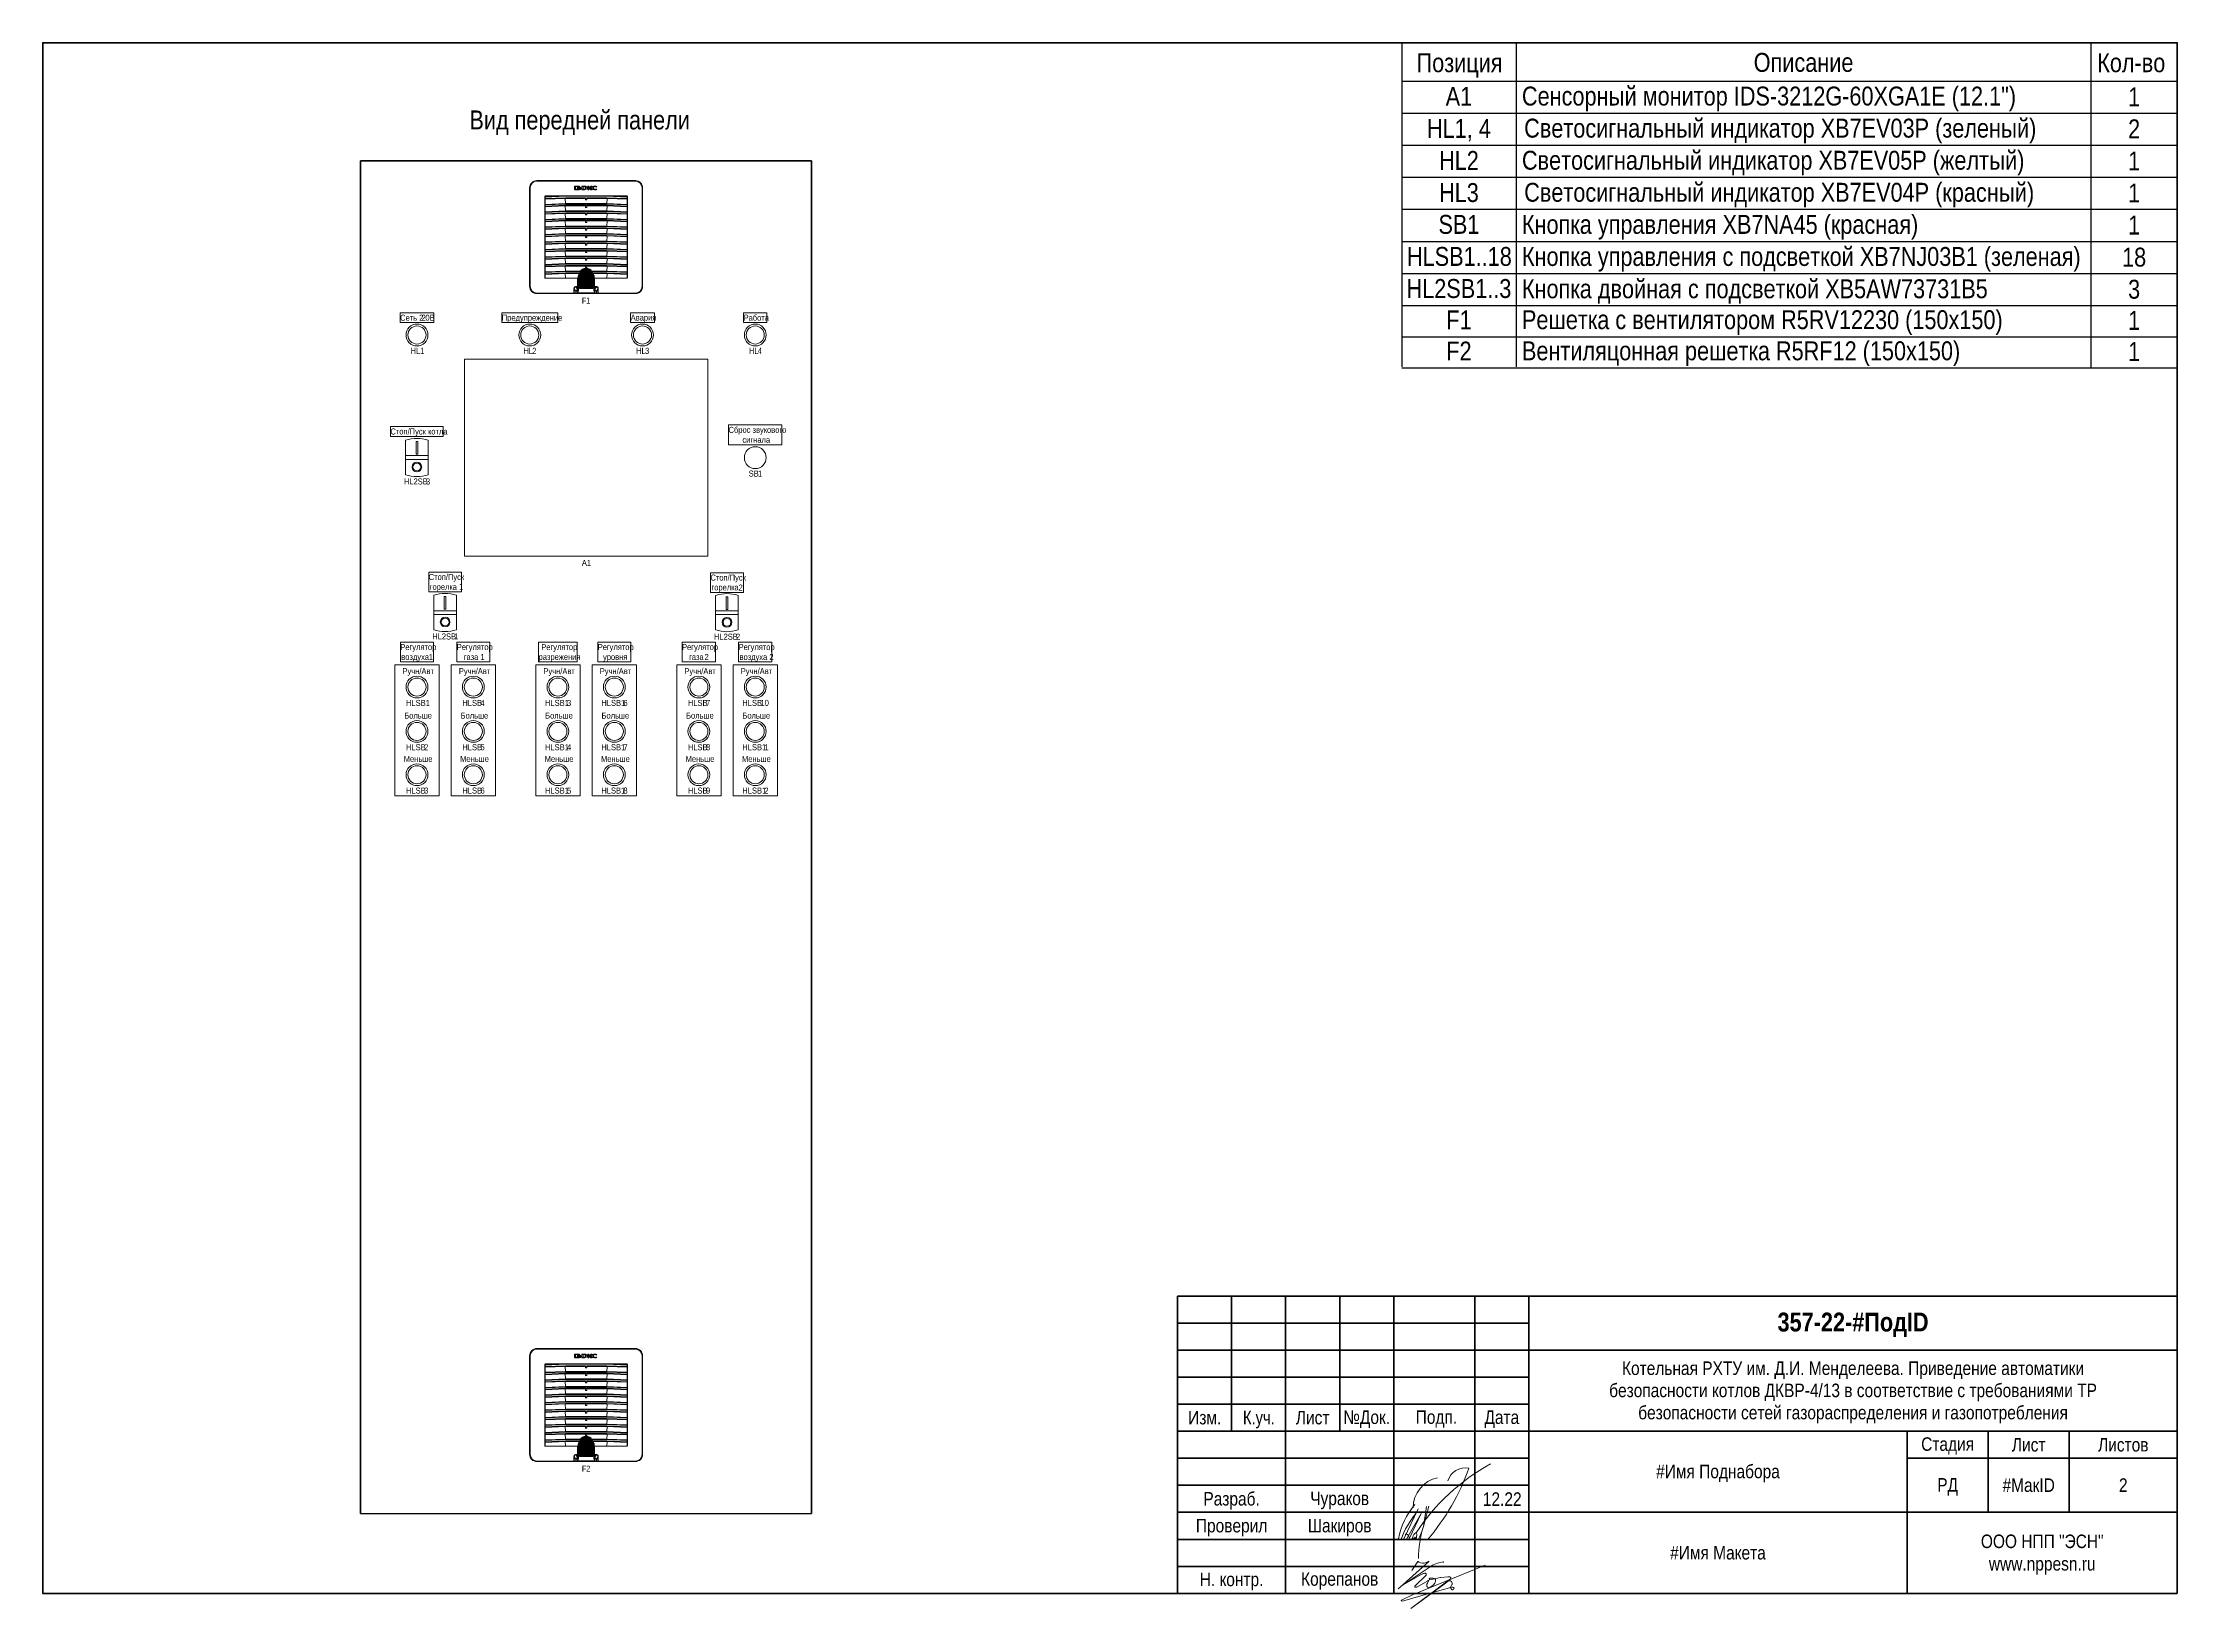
# Model space of a CAD drawing. Header units: millimetres. Extents: x -6000 to 26000, y -6000 to 26000.
# Drawn here: x 20 to 415, y -4237.5 to -3947.7 of the extents above; entities that cross this region are included whole.
import ezdxf

# ---------------------------------------------------------------- set-up
doc = ezdxf.new("R2010")
doc.units = ezdxf.units.MM
doc.header["$MEASUREMENT"] = 0
for name, color, linetype, lineweight in [('0_Ном._пера__1', 7, 'Continuous', 15), ('0_Ном._пера__241', 7, 'Continuous', 50), ('0_Ном._пера__246', 7, 'Continuous', 100), ('2D - Общий_Ном._пера__21', 7, 'Continuous', 30), ('Аннотация - Текст_Ном._пера__1', 7, 'Continuous', 15), ('Чертеж и Рисунок_Ном._пера__1', 7, 'Continuous', 15), ('Чертеж и Рисунок_Ном._пера__21', 7, 'Continuous', 30), ('Чертеж и Рисунок_Ном._пера__41', 7, 'Continuous', 60), ('Чертеж и Рисунок_Ном._пера__7', 7, 'Continuous', 15)]:
    doc.layers.add(name, color=color, linetype=linetype, lineweight=lineweight)
doc.layers.add('0_Ном._пера__9', color=7, linetype='Continuous', lineweight=15, true_color=0x3dad99)
doc.layers.add('Чертеж и Рисунок_Ном._пера__8', color=7, linetype='Continuous', lineweight=15, true_color=0xa80f02)
doc.styles.add('СГЕНЕРИР_СТИЛЬ_1', font='')
doc.styles.add('СГЕНЕРИР_СТИЛЬ_4', font='')
doc.styles.get('СГЕНЕРИР_СТИЛЬ_1').set_extended_font_data('Arial Narrow')
doc.styles.get('СГЕНЕРИР_СТИЛЬ_4').set_extended_font_data('Arial Narrow', bold=True)

msp = doc.modelspace()

# ---------------------------------------------------------------- texts
at = {"layer": '0_Ном._пера__1', "color": 7, "linetype": 'Continuous', "lineweight": 15, "attachment_point": 5}
for s, insert, char_height, style in [('\\A1;{\\pqc;\\fArial Narrow|b1|i0|c204|p34;357-22\\fArial Narrow|b1|i0|c204|p34;-\\fArial Narrow|b1|i0|c204|p34;#ПодID}', (355, -4185.03), 3.5, 'СГЕНЕРИР_СТИЛЬ_4'), ('\\A1;{\\pqc;\\fArial Narrow|b0|i0|c204|p34;Изм.}', (235.04, -4202.23), 2.5, 'СГЕНЕРИР_СТИЛЬ_1'), ('\\A1;{\\W0.950000x;\\pqc;\\fArial Narrow|b0|i0|c204|p34;К.уч.}', (245.04, -4202.57), 2.5, 'СГЕНЕРИР_СТИЛЬ_1'), ('\\A1;{\\pqc;\\fArial Narrow|b0|i0|c204|p34;Лист}', (255, -4202.23), 2.5, 'СГЕНЕРИР_СТИЛЬ_1'), ('\\A1;{\\pqc;\\fArial Narrow|b0|i0|c204|p34;№Док.}', (265, -4202.5), 2.5, 'СГЕНЕРИР_СТИЛЬ_1'), ('\\A1;{\\pqc;\\fArial Narrow|b0|i0|c204|p34; Подп.}', (277.5, -4202.47), 2.5, 'СГЕНЕРИР_СТИЛЬ_1'), ('\\A1;{\\pqc;\\fArial Narrow|b0|i0|c204|p34;Дата}', (290, -4202.5), 2.5, 'СГЕНЕРИР_СТИЛЬ_1'), ('\\A1;{\\pqc;\\fArial Narrow|b0|i0|c204|p34;Стадия}', (372.5, -4207.47), 2.5, 'СГЕНЕРИР_СТИЛЬ_1'), ('\\A1;{\\pqc;\\fArial Narrow|b0|i0|c204|p34;Лист}', (387.5, -4207.25), 2.5, 'СГЕНЕРИР_СТИЛЬ_1'), ('\\A1;{\\pqc;\\fArial Narrow|b0|i0|c204|p34;Листов}', (405, -4207.25), 2.5, 'СГЕНЕРИР_СТИЛЬ_1'), ('\\A1;{\\pqc;\\fArial Narrow|b0|i0|c204|p34;#Имя Поднабора}', (330, -4212.55), 2.5, 'СГЕНЕРИР_СТИЛЬ_1'), ('\\A1;{\\pqc;\\fArial Narrow|b0|i0|c204|p34;РД}', (372.5, -4215.02), 2.5, 'СГЕНЕРИР_СТИЛЬ_1'), ('\\A1;{\\pqc;\\fArial Narrow|b0|i0|c204|p34;#МакID}', (387.5, -4214.73), 2.5, 'СГЕНЕРИР_СТИЛЬ_1'), ('\\A1;{\\pqc;\\fArial Narrow|b0|i0|c204|p34;#Имя Макета}', (330, -4227.23), 2.5, 'СГЕНЕРИР_СТИЛЬ_1')]:
    msp.add_mtext(s, dxfattribs=dict(at, insert=insert, char_height=char_height, style=style))
at = {"layer": '0_Ном._пера__1', "color": 7, "linetype": 'Continuous', "lineweight": 15, "insert": (355, -4197.55), "char_height": 2.5, "width": 102.1134, "attachment_point": 5, "line_spacing_factor": 0.984993, "style": 'СГЕНЕРИР_СТИЛЬ_1'}
msp.add_mtext('\\A1;{\\pqc;\\fArial Narrow|b0|i0|c204|p34;Котельная РХТУ им. Д.И. Менделеева. Приведение автоматики безопасности котлов ДКВР-4/13 в соответствие с требованиями ТР безопасности сетей газораспределения и газопотребления}', dxfattribs=at)
at = {"layer": '0_Ном._пера__1', "color": 7, "linetype": 'Continuous', "lineweight": 15, "insert": (390, -4227.56), "char_height": 2.5, "attachment_point": 5, "line_spacing_factor": 0.996855, "style": 'СГЕНЕРИР_СТИЛЬ_1'}
msp.add_mtext('\\A1;{\\pqc;\\fArial Narrow|b0|i0|c204|p34;ООО НПП "ЭСН"\\P\\pqc;\\fArial Narrow|b0|i0|c204|p34;www.nppesn.ru}', dxfattribs=at)
at = {"layer": 'Аннотация - Текст_Ном._пера__1', "color": 7, "linetype": 'Continuous', "lineweight": 15, "style": 'СГЕНЕРИР_СТИЛЬ_1'}
for s, insert, char_height, attachment_point in [('\\A1;{\\pqc;\\fArial Narrow|b0|i0|c204|p34;Позиция}', (282.18, -3949.7), 3.5, 2), ('\\A1;{\\pqc;\\fArial Narrow|b0|i0|c204|p34;Описание}', (345.84, -3949.64), 3.5, 2), ('\\A1;{\\pqc;\\fArial Narrow|b0|i0|c204|p34;Кол\\fArial Narrow|b0|i0|c204|p34;-во}', (406.48, -3949.7), 3.5, 2), ('\\A1;{\\pqc;\\fArial Narrow|b0|i0|c204|p34;A1}', (282.07, -3955.92), 3.5, 2), ('\\A1;{\\pql;\\fArial Narrow|b0|i0|c204|p34;Сенсорный монитор IDS-3212G-60XGA1E\\fArial Narrow|b0|i0|c204|p34; (12.1")}', (293.73, -3955.87), 3.5, 1), ('\\A1;{\\pqc;\\fArial Narrow|b0|i0|c204|p34;1}', (407.01, -3956.01), 3.5, 2), ('\\A1;{\\pqc;\\fArial Narrow|b0|i0|c204|p34;Вид передней панели}', (119.36, -3960.29), 3.5, 2), ('\\A1;{\\pqc;\\fArial Narrow|b0|i0|c204|p34;Светосигнальный индикатор XB7EV03P (зеленый)}', (341.53, -3961.81), 3.5, 2), ('\\A1;{\\pqc;\\fArial Narrow|b0|i0|c204|p34;HL1,\\fArial Narrow|b0|i0|c204|p34; \\fArial Narrow|b0|i0|c204|p34;4}', (282.07, -3961.86), 3.5, 2), ('\\A1;{\\pqc;\\fArial Narrow|b0|i0|c204|p34;2}', (407.01, -3961.94), 3.5, 2), ('\\A1;{\\pqc;\\fArial Narrow|b0|i0|c204|p34;HL2}', (282.07, -3967.79), 3.5, 2), ('\\A1;{\\pql;\\fArial Narrow|b0|i0|c204|p34;Светосигнальный индикатор \\fArial Narrow|b0|i0|c204|p34;\\H0.998213x;XB7EV05P \\fArial Narrow|b0|i0|c204|p34;\\H1.001790x;(желтый)}', (293.73, -3967.75), 3.5, 1), ('\\A1;{\\pqc;\\fArial Narrow|b0|i0|c204|p34;1}', (407.01, -3967.89), 3.5, 2), ('\\A1;{\\pqc;\\fArial Narrow|b0|i0|c204|p34;HL3}', (282.07, -3973.73), 3.5, 2), ('\\A1;{\\pqc;\\fArial Narrow|b0|i0|c204|p34;Светосигнальный индикатор XB7EV04P (красный)}', (341.33, -3973.68), 3.5, 2), ('\\A1;{\\pqc;\\fArial Narrow|b0|i0|c204|p34;1}', (407.01, -3973.81), 3.5, 2), ('\\A1;{\\pqc;\\fArial Narrow|b0|i0|c204|p34;SB\\fArial Narrow|b0|i0|c204|p34;1}', (282.07, -3979.62), 3.5, 2), ('\\A1;{\\pql;\\fArial Narrow|b0|i0|c204|p34;Кнопка управления XB7NA45 (красная)}', (293.73, -3979.62), 3.5, 1), ('\\A1;{\\pqc;\\fArial Narrow|b0|i0|c204|p34;1}', (407.01, -3979.75), 3.5, 2), ('\\A1;{\\pqc;\\fArial Narrow|b0|i0|c204|p34;HLSB1..18}', (282.16, -3985.55), 3.5, 2), ('\\A1;{\\pql;\\fArial Narrow|b0|i0|c204|p34;Кнопка управления с подсветкой XB7NJ03B1 (зеленая)}', (293.73, -3985.56), 3.5, 1), ('\\A1;{\\pqc;\\fArial Narrow|b0|i0|c204|p34;1\\fArial Narrow|b0|i0|c204|p34;8}', (407.01, -3985.68), 3.5, 2), ('\\A1;{\\pqc;\\fArial Narrow|b0|i0|c204|p34;HL2SB1..3}', (282.07, -3991.49), 3.5, 2), ('\\A1;{\\pql;\\fArial Narrow|b0|i0|c204|p34;Кнопка двойная с подсветкой XB5AW73731B5}', (293.73, -3991.54), 3.5, 1), ('\\A1;{\\pqc;\\fArial Narrow|b0|i0|c204|p34;3}', (407.01, -3991.62), 3.5, 2), ('\\A1;{\\pqc;\\fArial Narrow|b0|i0|c204|p34;F1}', (282.07, -3997.3), 3.5, 2), ('\\A1;{\\pql;\\fArial Narrow|b0|i0|c204|p34;Решетка с вентилятором R5RV12230 (150х150)}', (293.73, -3997.26), 3.5, 1), ('\\A1;{\\pqc;\\fArial Narrow|b0|i0|c204|p34;1}', (407.01, -3997.39), 3.5, 2), ('\\A1;{\\pqc;\\fArial Narrow|b0|i0|c204|p34;F\\fArial Narrow|b0|i0|c204|p34;2}', (282.07, -4003.06), 3.5, 2), ('\\A1;{\\pql;\\fArial Narrow|b0|i0|c204|p34;Вентиляцонная р\\fArial Narrow|b0|i0|c204|p34;ешетка R5RF12\\fArial Narrow|b0|i0|c204|p34; \\fArial Narrow|b0|i0|c204|p34;(150х150)}', (293.73, -4003.02), 3.5, 1), ('\\A1;{\\pqc;\\fArial Narrow|b0|i0|c204|p34;1}', (407.01, -4003.15), 3.5, 2), ('\\A1;{\\pqc;\\fArial Narrow|b0|i0|c204|p34;2}', (405, -4213.45), 2.5, 2), ('\\A1;{\\pqc;\\fArial Narrow|b0|i0|c204|p34;Разраб.}', (240, -4215.98), 2.5, 2), ('\\A1;{\\pqc;\\fArial Narrow|b0|i0|c204|p34;Чураков}', (260, -4215.91), 2.5, 2), ('\\A1;{\\pqc;\\fArial Narrow|b0|i0|c204|p34;12.22}', (290.08, -4216.04), 2.5, 2), ('\\A1;{\\pqc;\\fArial Narrow|b0|i0|c204|p34;Проверил}', (240, -4220.95), 2.5, 2), ('\\A1;{\\pqc;\\fArial Narrow|b0|i0|c204|p34;Шакиров}', (260, -4220.95), 2.5, 2), ('\\A1;{\\pqc;\\fArial Narrow|b0|i0|c204|p34;Н. контр.}', (240, -4230.9), 2.5, 2), ('\\A1;{\\pqc;\\fArial Narrow|b0|i0|c204|p34;Корепанов}', (260, -4230.82), 2.5, 2)]:
    msp.add_mtext(s, dxfattribs=dict(at, insert=insert, char_height=char_height, attachment_point=attachment_point))
at = {"layer": 'Чертеж и Рисунок_Ном._пера__1', "color": 7, "linetype": 'Continuous', "lineweight": 15, "char_height": 1.1128, "attachment_point": 7, "style": 'СГЕНЕРИР_СТИЛЬ_1'}
for s, insert in [('\\A1;{\\pql;\\fArial Narrow|b0|i0|c204|p34;F}', (119.77, -3996.04)), ('\\A1;{\\pql;\\fArial Narrow|b0|i0|c204|p34;1}', (120.56, -3996.04)), ('\\A1;{\\pql;\\fArial Narrow|b0|i0|c204|p34;Сеть 2}', (86.14, -3999.22)), ('\\A1;{\\pql;\\fArial Narrow|b0|i0|c204|p34;2}', (90.11, -3999.2)), ('\\A1;{\\pql;\\fArial Narrow|b0|i0|c204|p34;0В}', (90.82, -3999.22)), ('\\A1;{\\pql;\\fArial Narrow|b0|i0|c204|p34;Предупреждение}', (104.95, -3999.53)), ('\\A1;{\\pql;\\fArial Narrow|b0|i0|c204|p34;Авария}', (128.8, -3999.51)), ('\\A1;{\\pql;\\fArial Narrow|b0|i0|c204|p34;Работа}', (149.7, -3999.22)), ('\\A1;{\\pql;\\fArial Narrow|b0|i0|c204|p34;HL1}', (88.08, -4005.33)), ('\\A1;{\\pql;\\fArial Narrow|b0|i0|c204|p34;HL}', (108.95, -4005.33)), ('\\A1;{\\pql;\\fArial Narrow|b0|i0|c204|p34;2}', (110.59, -4005.33)), ('\\A1;{\\pql;\\fArial Narrow|b0|i0|c204|p34;HL}', (129.81, -4005.33)), ('\\A1;{\\pql;\\fArial Narrow|b0|i0|c204|p34;3}', (131.46, -4005.35)), ('\\A1;{\\pql;\\fArial Narrow|b0|i0|c204|p34;HL}', (150.68, -4005.33)), ('\\A1;{\\pql;\\fArial Narrow|b0|i0|c204|p34;4}', (152.32, -4005.33)), ('\\A1;{\\pql;\\fArial Narrow|b0|i0|c204|p34;Стоп/Пуск котла}', (84.35, -4020.59)), ('\\A1;{\\pql;\\fArial Narrow|b0|i0|c204|p34;Сброс звукового}', (146.92, -4020.29)), ('\\A1;{\\pql;\\fArial Narrow|b0|i0|c204|p34;сигнала}', (149.49, -4021.81)), ('\\A1;{\\pql;\\fArial Narrow|b0|i0|c204|p34;HL2SB}', (86.84, -4029.52)), ('\\A1;{\\pql;\\fArial Narrow|b0|i0|c204|p34;3}', (90.92, -4029.52)), ('\\A1;{\\pql;\\fArial Narrow|b0|i0|c204|p34;SB}', (150.64, -4028.06)), ('\\A1;{\\pql;\\fArial Narrow|b0|i0|c204|p34;1}', (152.36, -4028.04)), ('\\A1;{\\pql;\\fArial Narrow|b0|i0|c204|p34;A1}', (119.77, -4044.57)), ('\\A1;{\\pql;\\fArial Narrow|b0|i0|c204|p34;Стоп/Пуск}', (91.43, -4047.53)), ('\\A1;{\\pql;\\fArial Narrow|b0|i0|c204|p34;горелка 1}', (91.62, -4049.34)), ('\\A1;{\\pql;\\fArial Narrow|b0|i0|c204|p34;Стоп/Пуск}', (143.57, -4047.63)), ('\\A1;{\\pql;\\fArial Narrow|b0|i0|c204|p34;горелка }', (143.76, -4049.45)), ('\\A1;{\\pql;\\fArial Narrow|b0|i0|c204|p34;2}', (148.76, -4049.14)), ('\\A1;{\\pql;\\fArial Narrow|b0|i0|c204|p34;Регулятор}', (86.18, -4060.49)), ('\\A1;{\\pql;\\fArial Narrow|b0|i0|c204|p34;HL2SB}', (92.08, -4058.21)), ('\\A1;{\\pql;\\fArial Narrow|b0|i0|c204|p34;1}', (96.15, -4058.19)), ('\\A1;{\\pql;\\fArial Narrow|b0|i0|c204|p34;Регулятор}', (96.62, -4060.49)), ('\\A1;{\\pql;\\fArial Narrow|b0|i0|c204|p34;Регулятор}', (112.26, -4060.49)), ('\\A1;{\\pql;\\fArial Narrow|b0|i0|c204|p34;Регулятор}', (122.7, -4060.49)), ('\\A1;{\\pql;\\fArial Narrow|b0|i0|c204|p34;Регулятор}', (138.31, -4060.49)), ('\\A1;{\\pql;\\fArial Narrow|b0|i0|c204|p34;HL2SB}', (144.22, -4058.25)), ('\\A1;{\\pql;\\fArial Narrow|b0|i0|c204|p34;2}', (148.3, -4058.23)), ('\\A1;{\\pql;\\fArial Narrow|b0|i0|c204|p34;Регулятор}', (148.78, -4060.49)), ('\\A1;{\\pql;\\fArial Narrow|b0|i0|c204|p34;воздуха }', (86.36, -4062.32)), ('\\A1;{\\pql;\\fArial Narrow|b0|i0|c204|p34;Ручн/Авт}', (86.58, -4064.95)), ('\\A1;{\\pql;\\fArial Narrow|b0|i0|c204|p34;1}', (91.46, -4062)), ('\\A1;{\\pql;\\fArial Narrow|b0|i0|c204|p34;Ручн/Авт}', (97.01, -4064.95)), ('\\A1;{\\pql;\\fArial Narrow|b0|i0|c204|p34;газа 1}', (97.92, -4062.01)), ('\\A1;{\\pql;\\fArial Narrow|b0|i0|c204|p34;разрежения}', (111.77, -4062.31)), ('\\A1;{\\pql;\\fArial Narrow|b0|i0|c204|p34;Ручн/Авт}', (112.66, -4064.95)), ('\\A1;{\\pql;\\fArial Narrow|b0|i0|c204|p34;Ручн/Авт}', (123.09, -4064.95)), ('\\A1;{\\pql;\\fArial Narrow|b0|i0|c204|p34;уровня}', (123.69, -4062.32)), ('\\A1;{\\pql;\\fArial Narrow|b0|i0|c204|p34;Ручн/Авт}', (138.74, -4064.95)), ('\\A1;{\\pql;\\fArial Narrow|b0|i0|c204|p34;газа }', (139.62, -4062.01)), ('\\A1;{\\pql;\\fArial Narrow|b0|i0|c204|p34;2}', (142.46, -4062)), ('\\A1;{\\pql;\\fArial Narrow|b0|i0|c204|p34;воздуха 2}', (148.95, -4062.32)), ('\\A1;{\\pql;\\fArial Narrow|b0|i0|c204|p34;Ручн/Авт}', (149.17, -4064.95)), ('\\A1;{\\pql;\\fArial Narrow|b0|i0|c204|p34;Больше}', (86.9, -4072.85)), ('\\A1;{\\pql;\\fArial Narrow|b0|i0|c204|p34;HLSB1}', (87.23, -4070.51)), ('\\A1;{\\pql;\\fArial Narrow|b0|i0|c204|p34;Больше}', (97.33, -4072.85)), ('\\A1;{\\pql;\\fArial Narrow|b0|i0|c204|p34;HLSB}', (97.66, -4070.51)), ('\\A1;{\\pql;\\fArial Narrow|b0|i0|c204|p34;4}', (101.02, -4070.49)), ('\\A1;{\\pql;\\fArial Narrow|b0|i0|c204|p34;HLSB1}', (112.95, -4070.51)), ('\\A1;{\\pql;\\fArial Narrow|b0|i0|c204|p34;Больше}', (112.98, -4072.85)), ('\\A1;{\\pql;\\fArial Narrow|b0|i0|c204|p34;3}', (117.02, -4070.51)), ('\\A1;{\\pql;\\fArial Narrow|b0|i0|c204|p34;HLSB1}', (123.38, -4070.51)), ('\\A1;{\\pql;\\fArial Narrow|b0|i0|c204|p34;Больше}', (123.41, -4072.85)), ('\\A1;{\\pql;\\fArial Narrow|b0|i0|c204|p34;6}', (127.46, -4070.51)), ('\\A1;{\\pql;\\fArial Narrow|b0|i0|c204|p34;Больше}', (139.06, -4072.85)), ('\\A1;{\\pql;\\fArial Narrow|b0|i0|c204|p34;HLSB}', (139.39, -4070.51)), ('\\A1;{\\pql;\\fArial Narrow|b0|i0|c204|p34;7}', (142.75, -4070.49)), ('\\A1;{\\pql;\\fArial Narrow|b0|i0|c204|p34;HLSB}', (149.46, -4070.51)), ('\\A1;{\\pql;\\fArial Narrow|b0|i0|c204|p34;Больше}', (149.49, -4072.85)), ('\\A1;{\\pql;\\fArial Narrow|b0|i0|c204|p34;10}', (152.83, -4070.51)), ('\\A1;{\\pql;\\fArial Narrow|b0|i0|c204|p34;Меньше}', (86.81, -4080.87)), ('\\A1;{\\pql;\\fArial Narrow|b0|i0|c204|p34;HLSB}', (87.23, -4078.71)), ('\\A1;{\\pql;\\fArial Narrow|b0|i0|c204|p34;2}', (90.59, -4078.7)), ('\\A1;{\\pql;\\fArial Narrow|b0|i0|c204|p34;Меньше}', (97.24, -4080.87)), ('\\A1;{\\pql;\\fArial Narrow|b0|i0|c204|p34;HLSB}', (97.66, -4078.71)), ('\\A1;{\\pql;\\fArial Narrow|b0|i0|c204|p34;5}', (101.02, -4078.71)), ('\\A1;{\\pql;\\fArial Narrow|b0|i0|c204|p34;Меньше}', (112.89, -4080.87)), ('\\A1;{\\pql;\\fArial Narrow|b0|i0|c204|p34;HLSB1}', (112.95, -4078.71)), ('\\A1;{\\pql;\\fArial Narrow|b0|i0|c204|p34;4}', (117.02, -4078.7)), ('\\A1;{\\pql;\\fArial Narrow|b0|i0|c204|p34;Меньше}', (123.32, -4080.87)), ('\\A1;{\\pql;\\fArial Narrow|b0|i0|c204|p34;HLSB1}', (123.38, -4078.71)), ('\\A1;{\\pql;\\fArial Narrow|b0|i0|c204|p34;7}', (127.46, -4078.7)), ('\\A1;{\\pql;\\fArial Narrow|b0|i0|c204|p34;Меньше}', (138.97, -4080.87)), ('\\A1;{\\pql;\\fArial Narrow|b0|i0|c204|p34;HLSB}', (139.39, -4078.71)), ('\\A1;{\\pql;\\fArial Narrow|b0|i0|c204|p34;8}', (142.75, -4078.71)), ('\\A1;{\\pql;\\fArial Narrow|b0|i0|c204|p34;Меньше}', (149.4, -4080.87)), ('\\A1;{\\pql;\\fArial Narrow|b0|i0|c204|p34;HLSB1}', (149.46, -4078.71)), ('\\A1;{\\pql;\\fArial Narrow|b0|i0|c204|p34;1}', (153.54, -4078.7)), ('\\A1;{\\pql;\\fArial Narrow|b0|i0|c204|p34;HLSB}', (87.23, -4086.73)), ('\\A1;{\\pql;\\fArial Narrow|b0|i0|c204|p34;3}', (90.59, -4086.73)), ('\\A1;{\\pql;\\fArial Narrow|b0|i0|c204|p34;HLSB}', (97.66, -4086.73)), ('\\A1;{\\pql;\\fArial Narrow|b0|i0|c204|p34;6}', (101.02, -4086.73)), ('\\A1;{\\pql;\\fArial Narrow|b0|i0|c204|p34;HLSB1}', (112.95, -4086.73)), ('\\A1;{\\pql;\\fArial Narrow|b0|i0|c204|p34;5}', (117.02, -4086.73)), ('\\A1;{\\pql;\\fArial Narrow|b0|i0|c204|p34;HLSB1}', (123.38, -4086.73)), ('\\A1;{\\pql;\\fArial Narrow|b0|i0|c204|p34;8}', (127.46, -4086.73)), ('\\A1;{\\pql;\\fArial Narrow|b0|i0|c204|p34;HLSB}', (139.39, -4086.73)), ('\\A1;{\\pql;\\fArial Narrow|b0|i0|c204|p34;9}', (142.75, -4086.73)), ('\\A1;{\\pql;\\fArial Narrow|b0|i0|c204|p34;HLSB1}', (149.46, -4086.73)), ('\\A1;{\\pql;\\fArial Narrow|b0|i0|c204|p34;2}', (153.54, -4086.72)), ('\\A1;{\\pql;\\fArial Narrow|b0|i0|c204|p34;F}', (119.77, -4212.21)), ('\\A1;{\\pql;\\fArial Narrow|b0|i0|c204|p34;2}', (120.56, -4212.21))]:
    msp.add_mtext(s, dxfattribs=dict(at, insert=insert))

# ---------------------------------------------------------------- linework, layer by layer
at = {"layer": '0_Ном._пера__241', "color": 7, "linetype": 'Continuous', "lineweight": 50}
for p, q in [((240, -4179.74), (240, -4204.74)), ((260, -4179.74), (260, -4204.74)), ((230, -4184.74), (295, -4184.74)), ((230, -4194.74), (295, -4194.74)), ((295, -4199.74), (230, -4199.74)), ((295, -4209.74), (230, -4209.74)), ((295, -4214.74), (230, -4214.74)), ((295, -4219.74), (230, -4219.74)), ((295, -4224.74), (230, -4224.74)), ((295, -4229.74), (230, -4229.74))]:
    msp.add_line(p, q, dxfattribs=at)
at = {"layer": '0_Ном._пера__246', "color": 7, "linetype": 'Continuous', "lineweight": 100}
for p, q in [((415, -4179.74), (230, -4179.74)), ((230, -4179.74), (230, -4234.74)), ((250, -4179.74), (250, -4234.74)), ((270, -4179.74), (270, -4234.74)), ((285, -4179.74), (285, -4234.74)), ((295, -4179.74), (295, -4234.74)), ((415, -4189.74), (230, -4189.74)), ((415, -4204.74), (230, -4204.74)), ((365, -4234.74), (365, -4204.74)), ((380, -4204.74), (380, -4219.74)), ((395, -4204.74), (395, -4219.74)), ((415, -4209.74), (365, -4209.74)), ((415, -4219.74), (295, -4219.74))]:
    msp.add_line(p, q, dxfattribs=at)
at = {"layer": '0_Ном._пера__246', "color": 7, "linetype": 'Continuous', "lineweight": 100, "flags": 128}
msp.add_lwpolyline([(415, -4234.74), (415, -3947.74), (20, -3947.74), (20, -4234.74)], close=True, dxfattribs=at)
at = {"layer": '0_Ном._пера__9', "color": 135, "linetype": 'Continuous', "lineweight": 15, "true_color": 0x3dad99}
for p, q in [((274.54, -4219.08), (271.86, -4224.63)), ((272.35, -4224.73), (275.1, -4219.94)), ((275.1, -4219.94), (272.84, -4224.63)), ((275.49, -4222.38), (276.47, -4218.62)), ((275.49, -4222.38), (276.07, -4218.64)), ((273.33, -4224.73), (273.51, -4224.41)), ((274.27, -4223.8), (274.13, -4224.84)), ((274.53, -4224.89), (275.27, -4223.15))]:
    msp.add_line(p, q, dxfattribs=at)
at = {"layer": '0_Ном._пера__9', "color": 135, "linetype": 'Continuous', "lineweight": 15, "true_color": 0x3dad99, "flags": 128}
for points in [[(273.37, -4230.5), (274.48, -4228.87, -0.414214), (274.51, -4228.86), (274.64, -4228.95, 0.267949), (275.98, -4229.05), (276.48, -4228.81, -0.775573), (276.51, -4228.84), (271.17, -4233.59), (270.81, -4233.93), (270.95, -4233.79, 0.030067), (271.39, -4233.42), (276.91, -4229.73, -0.091908), (278.11, -4229.15), (279.12, -4228.88, -0.933541), (279.19, -4229)], [(271.87, -4233.11), (275.11, -4231.27, -0.08719), (275.64, -4231.04), (275.75, -4231.01, -0.702393), (275.98, -4231.35), (273.94, -4233.37, 0.136086), (273.9, -4233.48, 0.443716), (274.02, -4233.62), (274.18, -4233.62, 0.161222), (274.25, -4233.59), (276.29, -4232.4, -0.026522), (276.38, -4232.33, -0.768791), (276.46, -4232.4), (276.23, -4232.84, 0.105043), (276.11, -4233.26, 0.43472), (276.54, -4233.72, 0.16132), (276.66, -4233.68), (277.28, -4233.22, 0.102211), (277.56, -4232.9), (277.58, -4232.86, -0.023478), (277.62, -4232.8, 0.197304), (277.75, -4232.25, 0.161257), (277.69, -4232.14, 0.094433), (277.46, -4231.98), (277.44, -4231.97, 0.083774), (277.2, -4231.92, 0.05387), (276.8, -4231.94, 0.985858), (276.69, -4232.26), (278.65, -4231.82, -0.027151), (278.73, -4231.81), (280.02, -4231.66, -0.046388), (280.15, -4231.66), (280.38, -4231.68, -0.65616), (280.5, -4232.03), (273.14, -4237.51), (279.32, -4233.01), (280.16, -4232.45), (280.27, -4232.44, -0.038414), (280.38, -4232.43), (280.48, -4232.43), (280.5, -4232.43, -0.402341), (280.8, -4233.04, 0.020676), (280.78, -4233.1), (280.55, -4233.47, 0.467701), (280.83, -4234.08, 0.131652), (281.07, -4234, 0.726247), (280.97, -4233.62), (280.88, -4233.61, 0.115506), (280.74, -4233.62), (274.6, -4235.33), (271.6, -4236.16), (271.48, -4236.15, -0.747293), (271.44, -4236), (273.5, -4235.02), (286.93, -4229.55)]]:
    msp.add_lwpolyline(points, format="xyb", dxfattribs=at)
at = {"layer": '0_Ном._пера__9', "color": 135, "linetype": 'Continuous', "lineweight": 15, "true_color": 0x3dad99}
for centre, radius, start, end in [((279.27, -4218.88), 5.66, 101.6434, 180.3746), ((306.41, -4244.57), 38.51, 118.6981, 146.8966), ((243.78, -4197.24), 42.61, 319.6537, 340.3805), ((283.34, -4215.02), 3.52, 80.6082, 161.7985), ((283.79, -4226.98), 13.12, 138.6736, 169.7126), ((286.05, -4229.98), 15.59, 139.9163, 160.3208), ((296.11, -4228.62), 21.55, 163.167, 179.0964), ((272.19, -4224.43), 0.668, 353.3227, 96.6773), ((273.35, -4224.13), 0.661, 268.7016, 341.1724)]:
    msp.add_arc(centre, radius, start, end, dxfattribs=at)
msp.add_ellipse((273.9, -4224.2), major_axis=(0.248, 0.662), ratio=0.421875, dxfattribs=at)
at = {"layer": '2D - Общий_Ном._пера__21', "color": 7, "linetype": 'Continuous', "lineweight": 30}
for p, q in [((271.49, -3947.74), (271.49, -4007.75)), ((271.49, -3947.74), (415, -3947.74)), ((292.66, -3947.74), (292.66, -4007.75)), ((399.02, -3947.74), (399.02, -4007.84)), ((415, -3947.74), (415, -4007.92)), ((271.49, -3954.84), (415, -3954.84)), ((271.49, -3960.78), (415, -3960.78)), ((271.49, -3966.71), (415, -3966.71)), ((271.49, -3972.65), (415, -3972.65)), ((271.49, -3978.58), (415, -3978.58)), ((271.49, -3984.52), (415, -3984.52)), ((271.49, -3990.46), (415, -3990.46)), ((271.49, -3996.39), (415, -3996.39)), ((271.49, -4002.16), (415, -4002.16)), ((271.49, -4007.92), (415, -4007.92))]:
    msp.add_line(p, q, dxfattribs=at)
at = {"layer": 'Чертеж и Рисунок_Ном._пера__1', "color": 7, "linetype": 'Continuous', "lineweight": 15}
for p, q in [((92.39, -3997.73), (86.14, -3997.73)), ((86.14, -3997.73), (86.14, -3999.56)), ((86.14, -3999.56), (92.39, -3999.56)), ((92.39, -3999.56), (92.39, -3997.73)), ((115.31, -3997.73), (104.95, -3997.73)), ((104.95, -3997.73), (104.95, -3999.56)), ((104.95, -3999.56), (115.31, -3999.56)), ((115.31, -3999.56), (115.31, -3997.73)), ((133.19, -3997.73), (128.8, -3997.73)), ((128.8, -3997.73), (128.8, -3999.56)), ((128.8, -3999.56), (133.19, -3999.56)), ((133.19, -3999.56), (133.19, -3997.73)), ((154.01, -3997.73), (149.7, -3997.73)), ((149.7, -3997.73), (149.7, -3999.56)), ((149.7, -3999.56), (154.01, -3999.56)), ((154.01, -3999.56), (154.01, -3997.73)), ((98.05, -4006.3), (143.07, -4006.3)), ((98.05, -4042.8), (98.05, -4006.3)), ((143.07, -4006.3), (143.07, -4042.8)), ((94.12, -4018.79), (84.35, -4018.79)), ((84.35, -4018.79), (84.35, -4020.62)), ((84.35, -4020.62), (94.12, -4020.62)), ((94.12, -4020.62), (94.12, -4018.79)), ((156.79, -4018.49), (146.92, -4018.49)), ((146.92, -4018.49), (146.92, -4022.15)), ((156.79, -4022.15), (156.79, -4018.49)), ((87.15, -4021.3), (87.15, -4027.7)), ((87.15, -4024.17), (91.32, -4024.17)), ((87.15, -4024.86), (87.15, -4024.17)), ((91.32, -4024.86), (87.15, -4024.86)), ((89.09, -4021.57), (89.39, -4021.57)), ((89.09, -4023.9), (89.09, -4021.57)), ((89.39, -4023.9), (89.09, -4023.9)), ((89.39, -4021.57), (89.39, -4023.9)), ((91.32, -4027.7), (91.32, -4021.3)), ((91.32, -4024.17), (91.32, -4024.86)), ((146.92, -4022.15), (156.79, -4022.15)), ((143.07, -4042.8), (98.05, -4042.8)), ((97.51, -4045.72), (91.43, -4045.72)), ((91.43, -4045.72), (91.43, -4049.39)), ((97.51, -4049.39), (97.51, -4045.72)), ((149.66, -4045.83), (143.57, -4045.83)), ((143.57, -4045.83), (143.57, -4049.5)), ((149.66, -4049.5), (149.66, -4045.83)), ((91.43, -4049.39), (97.51, -4049.39)), ((92.39, -4049.99), (92.39, -4056.39)), ((94.32, -4050.27), (94.62, -4050.27)), ((94.32, -4052.59), (94.32, -4050.27)), ((94.62, -4052.59), (94.32, -4052.59)), ((94.62, -4050.27), (94.62, -4052.59)), ((96.56, -4056.39), (96.56, -4049.99)), ((143.57, -4049.5), (149.66, -4049.5)), ((144.53, -4050.03), (144.53, -4056.43)), ((146.47, -4050.3), (146.77, -4050.3)), ((146.47, -4052.63), (146.47, -4050.3)), ((146.77, -4052.63), (146.47, -4052.63)), ((146.77, -4050.3), (146.77, -4052.63)), ((148.7, -4056.43), (148.7, -4050.03)), ((92.39, -4052.87), (96.56, -4052.87)), ((92.39, -4053.55), (92.39, -4052.87)), ((96.56, -4053.55), (92.39, -4053.55)), ((96.56, -4052.87), (96.56, -4053.55)), ((144.53, -4052.9), (148.7, -4052.9)), ((144.53, -4053.59), (144.53, -4052.9)), ((148.7, -4053.59), (144.53, -4053.59)), ((148.7, -4052.9), (148.7, -4053.59)), ((92.34, -4058.69), (86.18, -4058.69)), ((86.18, -4058.69), (86.18, -4062.36)), ((92.34, -4062.36), (92.34, -4058.69)), ((102.77, -4058.69), (96.62, -4058.69)), ((96.62, -4058.69), (96.62, -4062.36)), ((102.77, -4062.36), (102.77, -4058.69)), ((118.92, -4058.69), (111.77, -4058.69)), ((111.77, -4058.69), (111.77, -4062.36)), ((118.92, -4062.36), (118.92, -4058.69)), ((128.86, -4058.69), (122.7, -4058.69)), ((122.7, -4058.69), (122.7, -4062.36)), ((128.86, -4062.36), (128.86, -4058.69)), ((144.47, -4058.69), (138.31, -4058.69)), ((138.31, -4058.69), (138.31, -4062.36)), ((144.47, -4062.36), (144.47, -4058.69)), ((154.94, -4058.69), (148.78, -4058.69)), ((148.78, -4058.69), (148.78, -4062.36)), ((154.94, -4062.36), (154.94, -4058.69)), ((85.17, -4062.88), (93.36, -4062.88)), ((85.17, -4087.16), (85.17, -4062.88)), ((86.18, -4062.36), (92.34, -4062.36)), ((93.36, -4062.88), (93.36, -4087.16)), ((95.6, -4062.88), (103.79, -4062.88)), ((95.6, -4087.16), (95.6, -4062.88)), ((96.62, -4062.36), (102.77, -4062.36)), ((103.79, -4062.88), (103.79, -4087.16)), ((111.25, -4062.88), (119.44, -4062.88)), ((111.25, -4087.16), (111.25, -4062.88)), ((111.77, -4062.36), (118.92, -4062.36)), ((119.44, -4062.88), (119.44, -4087.16)), ((121.68, -4062.88), (129.87, -4062.88)), ((121.68, -4087.16), (121.68, -4062.88)), ((122.7, -4062.36), (128.86, -4062.36)), ((129.87, -4062.88), (129.87, -4087.16)), ((137.33, -4062.88), (145.52, -4062.88)), ((137.33, -4087.16), (137.33, -4062.88)), ((138.31, -4062.36), (144.47, -4062.36)), ((145.52, -4062.88), (145.52, -4087.16)), ((147.76, -4062.88), (155.95, -4062.88)), ((147.76, -4087.16), (147.76, -4062.88)), ((148.78, -4062.36), (154.94, -4062.36)), ((155.95, -4062.88), (155.95, -4087.16)), ((93.36, -4087.16), (85.17, -4087.16)), ((103.79, -4087.16), (95.6, -4087.16)), ((119.44, -4087.16), (111.25, -4087.16)), ((129.87, -4087.16), (121.68, -4087.16)), ((145.52, -4087.16), (137.33, -4087.16)), ((155.95, -4087.16), (147.76, -4087.16))]:
    msp.add_line(p, q, dxfattribs=at)
for centre, radius in [((89.26, -4001.84), 2.02), ((89.26, -4001.84), 1.67), ((110.13, -4001.84), 2.02), ((110.13, -4001.84), 1.67), ((130.99, -4001.84), 2.02), ((130.99, -4001.84), 1.67), ((151.86, -4001.84), 2.02), ((151.86, -4001.84), 1.67), ((151.86, -4024.55), 2.02), ((89.24, -4026.28), 0.89), ((89.24, -4026.28), 0.723), ((94.47, -4054.97), 0.89), ((94.47, -4054.97), 0.723), ((146.62, -4055.01), 0.89), ((146.62, -4055.01), 0.723), ((89.26, -4067), 2.02), ((89.26, -4067), 1.67), ((99.69, -4067), 2.02), ((99.69, -4067), 1.67), ((115.34, -4067), 2.02), ((115.34, -4067), 1.67), ((125.78, -4067), 2.02), ((125.78, -4067), 1.67), ((141.42, -4067), 2.02), ((141.42, -4067), 1.67), ((151.86, -4067), 2.02), ((151.86, -4067), 1.67), ((89.26, -4075.21), 2.02), ((89.26, -4075.21), 1.67), ((99.69, -4075.21), 2.02), ((99.69, -4075.21), 1.67), ((115.34, -4075.21), 2.02), ((115.34, -4075.21), 1.67), ((125.78, -4075.21), 2.02), ((125.78, -4075.21), 1.67), ((141.42, -4075.21), 2.02), ((141.42, -4075.21), 1.67), ((151.86, -4075.21), 2.02), ((151.86, -4075.21), 1.67), ((89.26, -4083.23), 2.02), ((89.26, -4083.23), 1.67), ((99.69, -4083.23), 2.02), ((99.69, -4083.23), 1.67), ((115.34, -4083.23), 2.02), ((115.34, -4083.23), 1.67), ((125.78, -4083.23), 2.02), ((125.78, -4083.23), 1.67), ((141.42, -4083.23), 2.02), ((141.42, -4083.23), 1.67), ((151.86, -4083.23), 2.02), ((151.86, -4083.23), 1.67)]:
    msp.add_circle(centre, radius, dxfattribs=at)
for centre, start, end in [((89.24, -4027.72), 71.9986, 108.0014), ((89.24, -4021.28), 251.9986, 288.0014), ((94.47, -4056.41), 71.9986, 108.0014), ((146.62, -4056.45), 71.9986, 108.0014), ((94.47, -4049.97), 251.9986, 288.0014), ((146.62, -4050), 251.9986, 288.0014)]:
    msp.add_arc(centre, 6.75, start, end, dxfattribs=at)
at = {"layer": 'Чертеж и Рисунок_Ном._пера__21', "color": 7, "linetype": 'Continuous', "lineweight": 30}
msp.add_line((78.83, -4219.98), (162.29, -4219.98), dxfattribs=at)
at = {"layer": 'Чертеж и Рисунок_Ном._пера__41', "color": 7, "linetype": 'Continuous', "lineweight": 60}
for p, q in [((78.83, -3969.6), (78.83, -4219.98)), ((78.83, -3969.6), (162.29, -3969.6)), ((162.29, -3969.6), (162.29, -4219.98))]:
    msp.add_line(p, q, dxfattribs=at)
at = {"layer": 'Чертеж и Рисунок_Ном._пера__7', "color": 7, "linetype": 'Continuous', "lineweight": 15}
for p, q in [((129.67, -3973.26), (111.45, -3973.26)), ((111.45, -3973.28), (111.45, -3973.26)), ((111.45, -3973.35), (111.45, -3973.28)), ((129.67, -3973.28), (111.45, -3973.28)), ((129.67, -3973.35), (111.45, -3973.35)), ((129.67, -3973.28), (129.67, -3973.26)), ((129.67, -3973.35), (129.67, -3973.28)), ((110.13, -3974.6), (110.1, -3974.6)), ((110.1, -3974.6), (110.1, -3992.83)), ((110.2, -3974.6), (110.13, -3974.6)), ((110.13, -3974.6), (110.13, -3992.83)), ((110.2, -3974.6), (110.2, -3992.83)), ((112.93, -3991.24), (112.93, -3976.19)), ((112.97, -3976.31), (116.74, -3976.15)), ((112.97, -3991.24), (112.97, -3976.19)), ((112.97, -3976.2), (112.97, -3976.19)), ((112.97, -3976.31), (112.97, -3976.2)), ((112.97, -3976.61), (112.97, -3976.31)), ((112.97, -3976.61), (116.75, -3976.44)), ((112.97, -3976.65), (112.97, -3976.61)), ((112.97, -3976.65), (112.97, -3976.61)), ((112.99, -3976.68), (112.97, -3976.65)), ((112.97, -3977.66), (112.99, -3976.73)), ((112.97, -3977.66), (116.73, -3977.5)), ((112.97, -3977.76), (116.74, -3977.6)), ((116.69, -3976.57), (112.99, -3976.73)), ((112.99, -3976.68), (112.99, -3976.73)), ((113.04, -3976.08), (128.08, -3976.08)), ((113.04, -3976.12), (128.08, -3976.12)), ((113.04, -3976.12), (113.04, -3976.13)), ((113.04, -3976.13), (116.73, -3976.13)), ((116.73, -3977.5), (116.69, -3976.57)), ((116.69, -3976.57), (120.45, -3976.57)), ((116.73, -3976.13), (124.39, -3976.13)), ((116.73, -3976.13), (116.74, -3976.15)), ((116.73, -3977.5), (124.39, -3977.5)), ((116.74, -3976.15), (124.38, -3976.15)), ((124.38, -3977.6), (116.74, -3977.6)), ((116.75, -3976.44), (120.45, -3976.44)), ((118.4, -3974.37), (118.4, -3974.88)), ((119.28, -3974.3), (118.47, -3974.3)), ((118.47, -3974.95), (119.28, -3974.95)), ((118.62, -3974.35), (119.27, -3974.35)), ((118.62, -3974.9), (118.62, -3974.35)), ((119, -3974.9), (118.62, -3974.9)), ((118.89, -3974.61), (118.89, -3974.68)), ((118.89, -3974.72), (118.89, -3974.79)), ((118.94, -3974.59), (118.95, -3974.62)), ((118.96, -3974.63), (118.99, -3974.66)), ((119.02, -3974.67), (119.08, -3974.7)), ((119.07, -3974.85), (119.18, -3974.85)), ((119.08, -3974.7), (119.24, -3974.67)), ((119.21, -3974.87), (119.25, -3974.87)), ((119.24, -3974.67), (119.4, -3974.7)), ((119.46, -3974.83), (119.24, -3974.83)), ((119.27, -3974.35), (119.27, -3974.41)), ((119.27, -3974.41), (119.35, -3974.41)), ((119.35, -3974.41), (119.35, -3974.37)), ((119.4, -3974.7), (119.46, -3974.67)), ((119.48, -3974.71), (119.41, -3974.71)), ((119.48, -3974.66), (119.51, -3974.63)), ((119.52, -3974.62), (119.54, -3974.6)), ((119.58, -3974.7), (119.58, -3974.63)), ((119.58, -3974.81), (119.58, -3974.74)), ((119.75, -3974.3), (119.75, -3974.95)), ((120.19, -3974.3), (119.75, -3974.3)), ((119.75, -3974.95), (120.17, -3974.95)), ((120.16, -3974.39), (120, -3974.39)), ((120, -3974.39), (120, -3974.87)), ((120, -3974.87), (120.15, -3974.87)), ((120.17, -3974.95), (120.17, -3974.95)), ((120.45, -3976.49), (120.45, -3976.44)), ((120.67, -3976.49), (120.45, -3976.49)), ((120.45, -3976.51), (120.45, -3976.49)), ((120.45, -3976.51), (120.67, -3976.51)), ((120.45, -3976.51), (120.45, -3976.51)), ((120.45, -3976.84), (120.45, -3976.51)), ((120.45, -3976.84), (120.67, -3976.84)), ((120.67, -3976.44), (124.37, -3976.44)), ((120.67, -3976.44), (120.67, -3976.49)), ((120.67, -3976.49), (120.67, -3976.51)), ((120.67, -3976.51), (120.67, -3976.84)), ((120.67, -3976.51), (120.67, -3976.51)), ((120.67, -3976.57), (124.43, -3976.57)), ((120.85, -3974.3), (120.85, -3974.95)), ((120.85, -3974.3), (121.08, -3974.3)), ((120.85, -3974.95), (121.09, -3974.95)), ((121.49, -3974.3), (121.08, -3974.6)), ((121.08, -3974.6), (121.08, -3974.3)), ((121.09, -3974.68), (121.4, -3974.95)), ((121.09, -3974.95), (121.09, -3974.68)), ((121.28, -3974.59), (121.67, -3974.3)), ((121.68, -3974.95), (121.28, -3974.59)), ((121.4, -3974.95), (121.68, -3974.95)), ((121.67, -3974.3), (121.49, -3974.3)), ((122.22, -3974.89), (122.28, -3974.89)), ((122.48, -3974.46), (122.51, -3974.46)), ((122.51, -3974.46), (122.55, -3974.34)), ((122.51, -3974.91), (122.54, -3974.83)), ((122.54, -3974.83), (122.52, -3974.83)), ((124.37, -3976.44), (128.15, -3976.61)), ((124.39, -3976.13), (124.38, -3976.15)), ((124.38, -3976.15), (128.15, -3976.31)), ((124.38, -3977.6), (128.15, -3977.76)), ((124.39, -3976.13), (128.1, -3976.13)), ((124.43, -3976.57), (124.39, -3977.5)), ((124.39, -3977.5), (128.15, -3977.66)), ((128.13, -3976.73), (124.43, -3976.57)), ((128.08, -3976.13), (128.08, -3976.12)), ((128.15, -3976.65), (128.13, -3976.68)), ((128.13, -3976.73), (128.13, -3976.68)), ((128.13, -3976.73), (128.15, -3977.66)), ((128.15, -3976.19), (128.15, -3991.24)), ((128.15, -3976.19), (128.15, -3976.2)), ((128.15, -3976.2), (128.15, -3976.31)), ((128.15, -3976.31), (128.15, -3976.61)), ((128.15, -3976.61), (128.15, -3976.65)), ((128.15, -3976.61), (128.15, -3976.65)), ((128.19, -3976.19), (128.19, -3991.24)), ((130.92, -3992.83), (130.92, -3974.6)), ((130.92, -3974.6), (130.99, -3974.6)), ((130.99, -3992.83), (130.99, -3974.6)), ((130.99, -3974.6), (131.02, -3974.6)), ((131.02, -3992.83), (131.02, -3974.6)), ((112.97, -3977.76), (112.97, -3978)), ((112.97, -3978), (116.75, -3977.83)), ((112.97, -3978.04), (112.97, -3978)), ((112.97, -3978.04), (112.97, -3978)), ((112.99, -3978.07), (112.97, -3978.04)), ((112.97, -3979.05), (112.99, -3978.12)), ((112.97, -3979.05), (116.73, -3978.89)), ((112.97, -3979.15), (116.74, -3978.99)), ((112.97, -3979.15), (112.97, -3979.39)), ((112.97, -3979.39), (116.75, -3979.23)), ((112.97, -3979.43), (112.97, -3979.39)), ((112.97, -3979.43), (112.97, -3979.39)), ((112.99, -3979.47), (112.97, -3979.43)), ((112.97, -3980.44), (112.99, -3979.51)), ((112.97, -3980.44), (116.73, -3980.28)), ((112.97, -3980.54), (116.74, -3980.38)), ((112.97, -3980.54), (112.97, -3980.78)), ((112.97, -3980.78), (116.75, -3980.62)), ((112.97, -3980.82), (112.97, -3980.78)), ((112.97, -3980.82), (112.97, -3980.78)), ((112.99, -3980.86), (112.97, -3980.82)), ((112.97, -3981.84), (112.99, -3980.9)), ((116.69, -3977.96), (112.99, -3978.12)), ((112.99, -3978.07), (112.99, -3978.12)), ((116.69, -3979.35), (112.99, -3979.51)), ((112.99, -3979.47), (112.99, -3979.51)), ((116.69, -3980.74), (112.99, -3980.9)), ((112.99, -3980.86), (112.99, -3980.9)), ((116.73, -3978.89), (116.69, -3977.96)), ((116.69, -3977.96), (120.45, -3977.96)), ((116.73, -3980.28), (116.69, -3979.35)), ((116.69, -3979.35), (120.45, -3979.35)), ((116.73, -3981.67), (116.69, -3980.74)), ((116.69, -3980.74), (120.45, -3980.74)), ((116.73, -3978.89), (124.39, -3978.89)), ((116.73, -3980.28), (124.39, -3980.28)), ((124.38, -3978.99), (116.74, -3978.99)), ((124.38, -3980.38), (116.74, -3980.38)), ((116.75, -3977.83), (120.45, -3977.83)), ((116.75, -3979.23), (120.45, -3979.23)), ((116.75, -3980.62), (120.45, -3980.62)), ((120.45, -3977.83), (120.45, -3977.88)), ((120.67, -3977.88), (120.45, -3977.88)), ((120.45, -3977.9), (120.45, -3977.88)), ((120.45, -3977.9), (120.67, -3977.9)), ((120.45, -3977.9), (120.45, -3977.9)), ((120.45, -3978.23), (120.45, -3977.9)), ((120.45, -3978.23), (120.67, -3978.23)), ((120.45, -3979.27), (120.45, -3979.23)), ((120.45, -3979.27), (120.67, -3979.27)), ((120.45, -3979.29), (120.45, -3979.27)), ((120.45, -3979.29), (120.67, -3979.29)), ((120.45, -3979.29), (120.45, -3979.29)), ((120.45, -3979.63), (120.45, -3979.29)), ((120.45, -3979.63), (120.67, -3979.63)), ((120.45, -3980.66), (120.45, -3980.62)), ((120.45, -3980.66), (120.67, -3980.66)), ((120.45, -3980.68), (120.45, -3980.66)), ((120.45, -3980.68), (120.67, -3980.68)), ((120.45, -3980.68), (120.45, -3980.68)), ((120.45, -3981.02), (120.45, -3980.68)), ((120.45, -3981.02), (120.67, -3981.02)), ((120.67, -3977.83), (124.37, -3977.83)), ((120.67, -3977.88), (120.67, -3977.83)), ((120.67, -3977.88), (120.67, -3977.9)), ((120.67, -3977.9), (120.67, -3977.9)), ((120.67, -3977.9), (120.67, -3978.23)), ((120.67, -3977.96), (124.43, -3977.96)), ((120.67, -3979.23), (124.37, -3979.23)), ((120.67, -3979.23), (120.67, -3979.27)), ((120.67, -3979.27), (120.67, -3979.29)), ((120.67, -3979.29), (120.67, -3979.29)), ((120.67, -3979.29), (120.67, -3979.63)), ((120.67, -3979.35), (124.43, -3979.35)), ((120.67, -3980.62), (124.37, -3980.62)), ((120.67, -3980.62), (120.67, -3980.66)), ((120.67, -3980.66), (120.67, -3980.68)), ((120.67, -3980.68), (120.67, -3980.68)), ((120.67, -3980.68), (120.67, -3981.02)), ((120.67, -3980.74), (124.43, -3980.74)), ((124.37, -3977.83), (128.15, -3978)), ((124.37, -3979.23), (128.15, -3979.39)), ((124.37, -3980.62), (128.15, -3980.78)), ((124.38, -3978.99), (128.15, -3979.15)), ((124.38, -3980.38), (128.15, -3980.54)), ((124.43, -3977.96), (124.39, -3978.89)), ((124.39, -3978.89), (128.15, -3979.05)), ((124.43, -3979.35), (124.39, -3980.28)), ((124.39, -3980.28), (128.15, -3980.44)), ((124.43, -3980.74), (124.39, -3981.67)), ((128.13, -3978.12), (124.43, -3977.96)), ((128.13, -3979.51), (124.43, -3979.35)), ((128.13, -3980.9), (124.43, -3980.74)), ((128.15, -3978.04), (128.13, -3978.07)), ((128.13, -3978.12), (128.13, -3978.07)), ((128.13, -3978.12), (128.15, -3979.05)), ((128.15, -3979.43), (128.13, -3979.47)), ((128.13, -3979.51), (128.13, -3979.47)), ((128.13, -3979.51), (128.15, -3980.44)), ((128.15, -3980.82), (128.13, -3980.86)), ((128.13, -3980.9), (128.13, -3980.86)), ((128.13, -3980.9), (128.15, -3981.84)), ((128.15, -3978), (128.15, -3977.76)), ((128.15, -3978), (128.15, -3978.04)), ((128.15, -3978), (128.15, -3978.04)), ((128.15, -3979.39), (128.15, -3979.15)), ((128.15, -3979.39), (128.15, -3979.43)), ((128.15, -3979.39), (128.15, -3979.43)), ((128.15, -3980.78), (128.15, -3980.54)), ((128.15, -3980.78), (128.15, -3980.82)), ((128.15, -3980.78), (128.15, -3980.83)), ((112.97, -3981.84), (116.73, -3981.67)), ((112.97, -3981.93), (116.74, -3981.77)), ((112.97, -3981.93), (112.97, -3982.17)), ((116.75, -3982.01), (112.97, -3982.17)), ((112.97, -3982.21), (112.97, -3982.17)), ((112.97, -3982.21), (112.97, -3982.17)), ((112.99, -3982.25), (112.97, -3982.21)), ((112.97, -3983.23), (112.99, -3982.29)), ((112.97, -3983.23), (116.73, -3983.06)), ((112.97, -3983.33), (116.74, -3983.16)), ((112.97, -3983.33), (112.97, -3983.56)), ((112.97, -3983.56), (116.75, -3983.4)), ((112.97, -3983.61), (112.97, -3983.56)), ((112.97, -3983.61), (112.97, -3983.56)), ((112.99, -3983.64), (112.97, -3983.61)), ((112.97, -3984.62), (112.99, -3983.68)), ((112.97, -3984.62), (116.73, -3984.45)), ((112.97, -3984.72), (116.74, -3984.55)), ((112.97, -3984.72), (112.97, -3984.95)), ((112.97, -3984.95), (116.75, -3984.79)), ((112.97, -3985), (112.97, -3984.95)), ((112.97, -3985), (112.97, -3984.95)), ((112.99, -3985.03), (112.97, -3985)), ((112.97, -3986.01), (112.99, -3985.07)), ((116.69, -3982.13), (112.99, -3982.29)), ((112.99, -3982.25), (112.99, -3982.29)), ((116.69, -3983.52), (112.99, -3983.68)), ((112.99, -3983.64), (112.99, -3983.68)), ((116.69, -3984.91), (112.99, -3985.07)), ((112.99, -3985.03), (112.99, -3985.07)), ((116.73, -3983.06), (116.69, -3982.13)), ((116.69, -3982.13), (120.45, -3982.13)), ((116.73, -3984.45), (116.69, -3983.52)), ((116.69, -3983.52), (120.45, -3983.52)), ((116.73, -3985.84), (116.69, -3984.91)), ((116.69, -3984.91), (120.45, -3984.91)), ((116.73, -3981.67), (124.39, -3981.67)), ((116.73, -3983.06), (124.39, -3983.06)), ((116.73, -3984.45), (124.39, -3984.45)), ((124.38, -3981.77), (116.74, -3981.77)), ((124.38, -3983.16), (116.74, -3983.16)), ((124.38, -3984.55), (116.74, -3984.55)), ((120.45, -3982.01), (116.75, -3982.01)), ((116.75, -3983.4), (120.45, -3983.4)), ((116.75, -3984.79), (120.45, -3984.79)), ((120.45, -3982.05), (120.45, -3982.01)), ((120.45, -3982.05), (120.67, -3982.05)), ((120.45, -3982.07), (120.45, -3982.05)), ((120.45, -3982.07), (120.67, -3982.07)), ((120.45, -3982.07), (120.45, -3982.07)), ((120.45, -3982.41), (120.45, -3982.07)), ((120.45, -3982.41), (120.67, -3982.41)), ((120.45, -3983.44), (120.45, -3983.4)), ((120.45, -3983.44), (120.67, -3983.44)), ((120.45, -3983.46), (120.45, -3983.44)), ((120.45, -3983.46), (120.67, -3983.46)), ((120.45, -3983.8), (120.45, -3983.46)), ((120.45, -3983.46), (120.45, -3983.46)), ((120.45, -3983.8), (120.67, -3983.8)), ((120.45, -3984.83), (120.45, -3984.79)), ((120.45, -3984.83), (120.67, -3984.83)), ((120.45, -3984.86), (120.45, -3984.83)), ((120.45, -3984.86), (120.67, -3984.86)), ((120.45, -3985.19), (120.45, -3984.86)), ((120.45, -3984.86), (120.45, -3984.86)), ((120.45, -3985.19), (120.67, -3985.19)), ((120.67, -3982.01), (124.37, -3982.01)), ((120.67, -3982.01), (120.67, -3982.05)), ((120.67, -3982.05), (120.67, -3982.07)), ((120.67, -3982.07), (120.67, -3982.07)), ((120.67, -3982.07), (120.67, -3982.41)), ((120.67, -3982.13), (124.43, -3982.13)), ((120.67, -3983.4), (124.37, -3983.4)), ((120.67, -3983.4), (120.67, -3983.44)), ((120.67, -3983.44), (120.67, -3983.46)), ((120.67, -3983.46), (120.67, -3983.46)), ((120.67, -3983.46), (120.67, -3983.8)), ((120.67, -3983.52), (124.43, -3983.52)), ((120.67, -3984.79), (124.37, -3984.79)), ((120.67, -3984.79), (120.67, -3984.83)), ((120.67, -3984.83), (120.67, -3984.86)), ((120.67, -3984.86), (120.67, -3985.19)), ((120.67, -3984.86), (120.67, -3984.86)), ((120.67, -3984.91), (124.43, -3984.91)), ((124.37, -3982.01), (128.15, -3982.17)), ((124.37, -3983.4), (128.15, -3983.56)), ((124.37, -3984.79), (128.15, -3984.95)), ((124.38, -3981.77), (128.15, -3981.93)), ((124.38, -3983.16), (128.15, -3983.33)), ((124.38, -3984.55), (128.15, -3984.72)), ((124.39, -3981.67), (128.15, -3981.84)), ((124.43, -3982.13), (124.39, -3983.06)), ((124.39, -3983.06), (128.15, -3983.23)), ((124.43, -3983.52), (124.39, -3984.45)), ((124.39, -3984.45), (128.15, -3984.62)), ((124.43, -3984.91), (124.39, -3985.84)), ((128.13, -3982.29), (124.43, -3982.13)), ((128.13, -3983.68), (124.43, -3983.52)), ((128.13, -3985.07), (124.43, -3984.91)), ((128.15, -3982.21), (128.13, -3982.25)), ((128.13, -3982.29), (128.13, -3982.25)), ((128.13, -3982.29), (128.15, -3983.23)), ((128.15, -3983.61), (128.13, -3983.64)), ((128.13, -3983.68), (128.13, -3983.64)), ((128.13, -3983.68), (128.15, -3984.62)), ((128.15, -3985), (128.13, -3985.03)), ((128.13, -3985.07), (128.13, -3985.03)), ((128.13, -3985.07), (128.15, -3986.01)), ((128.15, -3982.17), (128.15, -3981.93)), ((128.15, -3982.17), (128.15, -3982.21)), ((128.15, -3982.17), (128.15, -3982.22)), ((128.15, -3983.56), (128.15, -3983.33)), ((128.15, -3983.56), (128.15, -3983.61)), ((128.15, -3983.56), (128.15, -3983.61)), ((128.15, -3984.95), (128.15, -3984.72)), ((128.15, -3984.95), (128.15, -3985)), ((128.15, -3984.95), (128.15, -3985)), ((112.97, -3986.01), (116.73, -3985.84)), ((112.97, -3986.11), (116.74, -3985.94)), ((112.97, -3986.11), (112.97, -3986.35)), ((112.97, -3986.35), (116.75, -3986.18)), ((112.97, -3986.39), (112.97, -3986.35)), ((112.97, -3986.39), (112.97, -3986.35)), ((112.99, -3986.42), (112.97, -3986.39)), ((112.97, -3987.4), (112.99, -3986.46)), ((112.97, -3987.4), (116.73, -3987.24)), ((112.97, -3987.5), (116.74, -3987.33)), ((112.97, -3987.5), (112.97, -3987.74)), ((112.97, -3987.74), (116.75, -3987.57)), ((112.97, -3987.78), (112.97, -3987.74)), ((112.97, -3987.78), (112.97, -3987.74)), ((112.99, -3987.81), (112.97, -3987.78)), ((112.97, -3988.79), (112.99, -3987.86)), ((112.97, -3988.79), (116.73, -3988.63)), ((112.97, -3988.89), (116.74, -3988.73)), ((112.97, -3988.89), (112.97, -3989.13)), ((112.97, -3989.13), (116.75, -3988.96)), ((112.97, -3989.17), (112.97, -3989.13)), ((112.97, -3989.17), (112.97, -3989.13)), ((112.99, -3989.2), (112.97, -3989.17)), ((112.97, -3990.18), (112.99, -3989.25)), ((116.69, -3986.3), (112.99, -3986.46)), ((112.99, -3986.42), (112.99, -3986.46)), ((116.69, -3987.69), (112.99, -3987.86)), ((112.99, -3987.81), (112.99, -3987.86)), ((116.69, -3989.08), (112.99, -3989.25)), ((112.99, -3989.2), (112.99, -3989.25)), ((116.73, -3987.24), (116.69, -3986.3)), ((116.69, -3986.3), (120.45, -3986.3)), ((116.73, -3988.63), (116.69, -3987.69)), ((116.69, -3987.69), (120.45, -3987.69)), ((116.73, -3990.02), (116.69, -3989.08)), ((116.69, -3989.08), (120.45, -3989.08)), ((116.73, -3985.84), (124.39, -3985.84)), ((116.73, -3987.24), (124.39, -3987.24)), ((116.73, -3988.63), (124.39, -3988.63)), ((124.38, -3985.94), (116.74, -3985.94)), ((124.38, -3987.33), (116.74, -3987.33)), ((124.38, -3988.73), (116.74, -3988.73)), ((116.75, -3986.18), (120.45, -3986.18)), ((116.75, -3987.57), (120.45, -3987.57)), ((116.75, -3988.96), (120.45, -3988.96)), ((120.45, -3986.22), (120.45, -3986.18)), ((120.45, -3986.22), (120.67, -3986.22)), ((120.45, -3986.25), (120.45, -3986.22)), ((120.45, -3986.25), (120.67, -3986.25)), ((120.45, -3986.25), (120.45, -3986.25)), ((120.45, -3986.58), (120.45, -3986.25)), ((120.45, -3986.58), (120.67, -3986.58)), ((120.45, -3987.61), (120.45, -3987.57)), ((120.45, -3987.61), (120.67, -3987.61)), ((120.45, -3987.64), (120.45, -3987.61)), ((120.45, -3987.64), (120.67, -3987.64)), ((120.45, -3987.64), (120.45, -3987.64)), ((120.45, -3987.97), (120.45, -3987.64)), ((120.45, -3987.97), (120.67, -3987.97)), ((120.45, -3989), (120.45, -3988.96)), ((120.45, -3989), (120.67, -3989)), ((120.45, -3989.03), (120.45, -3989)), ((120.45, -3989.03), (120.67, -3989.03)), ((120.45, -3989.03), (120.45, -3989.03)), ((120.45, -3989.36), (120.45, -3989.03)), ((120.45, -3989.36), (120.67, -3989.36)), ((120.67, -3986.18), (124.37, -3986.18)), ((120.67, -3986.18), (120.67, -3986.22)), ((120.67, -3986.22), (120.67, -3986.25)), ((120.67, -3986.25), (120.67, -3986.25)), ((120.67, -3986.25), (120.67, -3986.58)), ((120.67, -3986.3), (124.43, -3986.3)), ((120.67, -3987.57), (124.37, -3987.57)), ((120.67, -3987.57), (120.67, -3987.61)), ((120.67, -3987.61), (120.67, -3987.64)), ((120.67, -3987.64), (120.67, -3987.64)), ((120.67, -3987.64), (120.67, -3987.97)), ((120.67, -3987.69), (124.43, -3987.69)), ((120.67, -3988.96), (124.37, -3988.96)), ((120.67, -3988.96), (120.67, -3989)), ((120.67, -3989), (120.67, -3989.03)), ((120.67, -3989.03), (120.67, -3989.03)), ((120.67, -3989.03), (120.67, -3989.36)), ((120.67, -3989.08), (124.43, -3989.08)), ((124.37, -3986.18), (128.15, -3986.35)), ((124.37, -3987.57), (128.15, -3987.74)), ((124.37, -3988.96), (128.15, -3989.13)), ((124.38, -3985.94), (128.15, -3986.11)), ((124.38, -3987.33), (128.15, -3987.5)), ((124.38, -3988.73), (128.15, -3988.89)), ((124.39, -3985.84), (128.15, -3986.01)), ((124.43, -3986.3), (124.39, -3987.24)), ((124.39, -3987.24), (128.15, -3987.4)), ((124.43, -3987.69), (124.39, -3988.63)), ((124.39, -3988.63), (128.15, -3988.79)), ((124.43, -3989.08), (124.39, -3990.02)), ((128.13, -3986.46), (124.43, -3986.3)), ((128.13, -3987.86), (124.43, -3987.69)), ((128.13, -3989.25), (124.43, -3989.08)), ((128.15, -3986.39), (128.13, -3986.42)), ((128.13, -3986.46), (128.13, -3986.42)), ((128.13, -3986.46), (128.15, -3987.4)), ((128.15, -3987.78), (128.13, -3987.81)), ((128.13, -3987.86), (128.13, -3987.81)), ((128.13, -3987.86), (128.15, -3988.79)), ((128.15, -3989.17), (128.13, -3989.2)), ((128.13, -3989.25), (128.13, -3989.2)), ((128.13, -3989.25), (128.15, -3990.18)), ((128.15, -3986.35), (128.15, -3986.11)), ((128.15, -3986.35), (128.15, -3986.39)), ((128.15, -3986.35), (128.15, -3986.39)), ((128.15, -3987.74), (128.15, -3987.5)), ((128.15, -3987.74), (128.15, -3987.78)), ((128.15, -3987.74), (128.15, -3987.78)), ((128.15, -3989.13), (128.15, -3988.89)), ((128.15, -3989.13), (128.15, -3989.17)), ((128.15, -3989.13), (128.15, -3989.17)), ((110.13, -3992.83), (110.1, -3992.83)), ((110.2, -3992.83), (110.13, -3992.83)), ((112.97, -3990.18), (116.73, -3990.02)), ((112.97, -3990.28), (116.74, -3990.12)), ((112.97, -3990.28), (112.97, -3990.52)), ((112.97, -3990.52), (116.75, -3990.35)), ((112.97, -3990.56), (112.97, -3990.52)), ((112.97, -3990.56), (112.97, -3990.52)), ((112.99, -3990.59), (112.97, -3990.56)), ((112.97, -3991.24), (112.98, -3991.23)), ((112.98, -3991.23), (112.99, -3990.64)), ((116.69, -3990.48), (112.99, -3990.64)), ((112.99, -3990.59), (112.99, -3990.64)), ((113.05, -3991.3), (113.04, -3991.31)), ((118.99, -3991.31), (113.04, -3991.31)), ((118.99, -3991.35), (113.04, -3991.35)), ((116.73, -3991.3), (113.05, -3991.3)), ((119.3, -3990.48), (116.69, -3990.48)), ((116.73, -3991.3), (116.69, -3990.48)), ((116.73, -3990.02), (119.56, -3990.02)), ((119.06, -3991.3), (116.73, -3991.3)), ((119.51, -3990.12), (116.74, -3990.12)), ((116.75, -3990.35), (119.38, -3990.35)), ((118.31, -3994.08), (118.31, -3993.31)), ((118.37, -3993.31), (118.66, -3993.76)), ((118.37, -3993.31), (118.37, -3994.08)), ((118.67, -3992.89), (118.92, -3992.89)), ((118.67, -3992.94), (118.93, -3993.34)), ((118.92, -3992.94), (118.67, -3992.94)), ((118.93, -3993.34), (118.92, -3992.94)), ((118.94, -3993.42), (118.93, -3993.34)), ((118.94, -3993.42), (118.96, -3993.48)), ((118.99, -3992.79), (118.99, -3991.35)), ((119.06, -3991.31), (119.06, -3991.3)), ((119.07, -3991.31), (119.06, -3991.31)), ((119.06, -3991.35), (119.06, -3992.79)), ((119.06, -3992.79), (119.07, -3993.25)), ((119.07, -3991.31), (119.1, -3991)), ((119.07, -3992.78), (119.07, -3991.31)), ((119.07, -3993.32), (119.07, -3992.78)), ((119.07, -3993.25), (119.07, -3993.32)), ((119.07, -3993.39), (119.07, -3993.32)), ((119.07, -3993.39), (119.1, -3993.53)), ((119.1, -3991), (119.1, -3991)), ((119.14, -3991.3), (119.17, -3991.01)), ((119.14, -3992.78), (119.14, -3991.3)), ((119.14, -3993.76), (119.14, -3992.78)), ((119.19, -3992.78), (119.14, -3992.78)), ((119.17, -3990.95), (119.17, -3990.94)), ((119.17, -3990.94), (119.18, -3990.94)), ((119.17, -3990.95), (119.19, -3990.95)), ((119.19, -3991.01), (119.17, -3991.01)), ((119.18, -3990.94), (119.29, -3990.69)), ((119.18, -3990.94), (119.2, -3990.94)), ((119.19, -3990.95), (119.2, -3990.94)), ((119.19, -3992.78), (119.19, -3991.01)), ((119.19, -3992.99), (119.19, -3992.78)), ((119.19, -3992.99), (119.26, -3992.99)), ((119.21, -3990.65), (119.3, -3990.48)), ((119.23, -3990.66), (119.21, -3990.65)), ((119.27, -3991.01), (119.26, -3991.02)), ((119.26, -3992.78), (119.26, -3991.02)), ((119.26, -3991.02), (119.27, -3992.99)), ((119.26, -3992.99), (119.26, -3992.78)), ((119.26, -3992.99), (119.27, -3992.99)), ((119.29, -3990.63), (119.3, -3990.64)), ((119.29, -3993), (119.29, -3990.63)), ((119.29, -3993), (119.3, -3992.98)), ((119.3, -3990.48), (119.32, -3990.43)), ((119.3, -3992.98), (119.3, -3990.64)), ((119.36, -3990.4), (119.32, -3990.43)), ((119.34, -3990.44), (119.61, -3989.92)), ((119.34, -3990.44), (119.35, -3990.44)), ((119.35, -3990.44), (119.62, -3989.93)), ((119.36, -3990.4), (119.38, -3990.35)), ((119.37, -3992.98), (119.37, -3990.64)), ((119.51, -3990.12), (119.38, -3990.35)), ((119.41, -3990.47), (119.68, -3989.96)), ((119.41, -3993.13), (119.41, -3993.14)), ((119.41, -3993.13), (119.41, -3993.13)), ((119.41, -3993.21), (119.41, -3993.14)), ((121.71, -3993.14), (119.41, -3993.14)), ((121.71, -3993.21), (119.41, -3993.21)), ((119.43, -3990.66), (119.43, -3990.7)), ((119.43, -3990.74), (119.43, -3990.7)), ((119.43, -3990.88), (119.43, -3990.92)), ((119.43, -3990.92), (119.43, -3990.96)), ((119.43, -3991.11), (119.43, -3991.15)), ((119.43, -3991.18), (119.43, -3991.15)), ((119.43, -3991.33), (119.43, -3991.37)), ((119.43, -3991.41), (119.43, -3991.37)), ((119.43, -3991.55), (119.43, -3991.59)), ((119.43, -3991.63), (119.43, -3991.59)), ((119.43, -3991.78), (119.43, -3991.81)), ((119.43, -3991.81), (119.43, -3991.85)), ((119.43, -3992), (119.43, -3992.04)), ((119.43, -3992.04), (119.43, -3992.07)), ((119.43, -3992.22), (119.43, -3992.26)), ((119.43, -3992.3), (119.43, -3992.26)), ((119.43, -3992.44), (119.43, -3992.48)), ((119.43, -3992.52), (119.43, -3992.48)), ((119.43, -3992.67), (119.43, -3992.7)), ((119.43, -3992.74), (119.43, -3992.7)), ((119.43, -3992.89), (119.43, -3992.93)), ((119.43, -3992.96), (119.43, -3992.93)), ((121.68, -3993.05), (119.44, -3993.05)), ((121.68, -3993.12), (119.44, -3993.12)), ((119.46, -3990.5), (119.48, -3990.46)), ((119.47, -3990.6), (121.65, -3990.6)), ((119.47, -3990.67), (119.47, -3990.6)), ((119.47, -3990.67), (121.65, -3990.67)), ((119.47, -3990.73), (119.47, -3990.67)), ((121.65, -3990.73), (119.47, -3990.73)), ((119.47, -3990.8), (119.47, -3990.73)), ((121.65, -3990.8), (119.47, -3990.8)), ((119.47, -3990.83), (121.65, -3990.83)), ((119.47, -3990.83), (119.47, -3990.89)), ((119.47, -3990.95), (119.47, -3990.89)), ((119.47, -3990.89), (121.65, -3990.89)), ((121.65, -3990.95), (119.47, -3990.95)), ((119.47, -3991.02), (119.47, -3990.95)), ((121.65, -3991.02), (119.47, -3991.02)), ((119.47, -3991.05), (121.65, -3991.05)), ((119.47, -3991.05), (119.47, -3991.12)), ((119.47, -3991.12), (119.47, -3991.18)), ((119.47, -3991.12), (121.65, -3991.12)), ((121.65, -3991.18), (119.47, -3991.18)), ((119.47, -3991.24), (119.47, -3991.18)), ((121.65, -3991.24), (119.47, -3991.24)), ((119.47, -3991.27), (121.65, -3991.27)), ((119.47, -3991.34), (119.47, -3991.27)), ((119.47, -3991.34), (121.65, -3991.34)), ((119.47, -3991.4), (119.47, -3991.34)), ((121.65, -3991.4), (119.47, -3991.4)), ((119.47, -3991.47), (119.47, -3991.4)), ((121.65, -3991.47), (119.47, -3991.47)), ((119.47, -3991.49), (121.65, -3991.49)), ((119.47, -3991.49), (119.47, -3991.56)), ((119.47, -3991.56), (119.47, -3991.62)), ((119.47, -3991.56), (121.65, -3991.56)), ((121.65, -3991.62), (119.47, -3991.62)), ((119.47, -3991.69), (119.47, -3991.62)), ((121.65, -3991.69), (119.47, -3991.69)), ((119.47, -3991.72), (119.47, -3991.78)), ((119.47, -3991.72), (121.65, -3991.72)), ((119.47, -3991.78), (121.65, -3991.78)), ((119.47, -3991.84), (119.47, -3991.78)), ((121.65, -3991.84), (119.47, -3991.84)), ((119.47, -3991.91), (119.47, -3991.84)), ((121.65, -3991.91), (119.47, -3991.91)), ((119.47, -3991.94), (119.47, -3992.01)), ((119.47, -3991.94), (121.65, -3991.94)), ((119.47, -3992.01), (121.65, -3992.01)), ((119.47, -3992.07), (119.47, -3992.01)), ((121.65, -3992.07), (119.47, -3992.07)), ((119.47, -3992.13), (119.47, -3992.07)), ((121.65, -3992.13), (119.47, -3992.13)), ((119.47, -3992.16), (121.65, -3992.16)), ((119.47, -3992.16), (119.47, -3992.23)), ((119.47, -3992.23), (119.47, -3992.29)), ((119.47, -3992.23), (121.65, -3992.23)), ((121.65, -3992.29), (119.47, -3992.29)), ((119.47, -3992.36), (119.47, -3992.29)), ((121.65, -3992.36), (119.47, -3992.36)), ((119.47, -3992.45), (119.47, -3992.38)), ((119.47, -3992.38), (121.65, -3992.38)), ((119.47, -3992.45), (121.65, -3992.45)), ((119.47, -3992.51), (119.47, -3992.45)), ((121.65, -3992.51), (119.47, -3992.51)), ((119.47, -3992.58), (119.47, -3992.51)), ((121.65, -3992.58), (119.47, -3992.58)), ((119.47, -3992.61), (121.65, -3992.61)), ((119.47, -3992.61), (119.47, -3992.67)), ((119.47, -3992.67), (119.47, -3992.73)), ((119.47, -3992.67), (121.65, -3992.67)), ((121.65, -3992.73), (119.47, -3992.73)), ((119.47, -3992.8), (119.47, -3992.73)), ((121.65, -3992.8), (119.47, -3992.8)), ((119.47, -3992.83), (121.65, -3992.83)), ((119.47, -3992.83), (119.47, -3992.9)), ((119.47, -3992.9), (119.47, -3992.96)), ((119.47, -3992.9), (121.65, -3992.9)), ((121.65, -3992.96), (119.47, -3992.96)), ((119.47, -3993.02), (119.47, -3992.96)), ((121.65, -3993.02), (119.47, -3993.02)), ((119.5, -3990.42), (119.48, -3990.46)), ((119.48, -3990.58), (119.52, -3990.51)), ((121.64, -3990.58), (119.48, -3990.58)), ((119.52, -3990.45), (119.55, -3990.38)), ((119.52, -3990.51), (119.52, -3990.45)), ((119.52, -3990.45), (121.6, -3990.45)), ((121.6, -3990.51), (119.52, -3990.51)), ((119.55, -3990.38), (121.56, -3990.38)), ((119.56, -3990.02), (119.61, -3989.92)), ((119.6, -3990.24), (119.58, -3990.27)), ((119.62, -3990.2), (119.6, -3990.24)), ((119.6, -3990.35), (119.64, -3990.29)), ((121.52, -3990.35), (119.6, -3990.35)), ((119.61, -3989.92), (119.62, -3989.93)), ((119.67, -3990.16), (119.64, -3990.23)), ((119.64, -3990.23), (121.48, -3990.23)), ((119.64, -3990.29), (119.64, -3990.23)), ((121.48, -3990.29), (119.64, -3990.29)), ((119.67, -3990.16), (121.45, -3990.16)), ((119.72, -3990.01), (119.7, -3990.05)), ((119.74, -3989.98), (119.72, -3990.01)), ((119.72, -3990.13), (119.76, -3990.06)), ((121.4, -3990.13), (119.72, -3990.13)), ((119.79, -3989.94), (119.76, -3990)), ((119.76, -3990), (121.36, -3990)), ((119.76, -3990.06), (119.76, -3990)), ((121.36, -3990.06), (119.76, -3990.06)), ((119.79, -3989.94), (121.33, -3989.94)), ((119.84, -3993.14), (119.84, -3993.13)), ((119.84, -3993.13), (121.28, -3993.14)), ((120.23, -3993.13), (119.84, -3993.13)), ((119.86, -3989.91), (119.95, -3989.84)), ((121.25, -3989.91), (119.86, -3989.91)), ((119.87, -3989.82), (119.93, -3989.78)), ((119.92, -3989.8), (119.94, -3989.79)), ((119.95, -3989.78), (121.17, -3989.78)), ((121.17, -3989.84), (119.95, -3989.84)), ((120.12, -3989.71), (121, -3989.71)), ((120.22, -3989.55), (120.23, -3989.56)), ((120.22, -3989.55), (120.89, -3989.55)), ((120.23, -3989.54), (120.89, -3989.54)), ((120.23, -3989.56), (120.89, -3989.56)), ((120.23, -3989.63), (120.89, -3989.63)), ((120.23, -3993.13), (120.96, -3993.13)), ((120.89, -3989.55), (120.89, -3989.56)), ((121.28, -3993.13), (120.96, -3993.13)), ((121.17, -3989.76), (121.09, -3989.73)), ((121.15, -3989.75), (121.19, -3989.78)), ((121.17, -3989.84), (121.25, -3989.91)), ((121.19, -3989.8), (121.18, -3989.79)), ((121.25, -3989.82), (121.19, -3989.78)), ((121.28, -3993.14), (121.28, -3993.13)), ((121.33, -3989.94), (121.36, -3990)), ((121.36, -3990.06), (121.36, -3990)), ((121.4, -3990.13), (121.36, -3990.06)), ((121.38, -3989.98), (121.4, -3990.01)), ((121.42, -3990.05), (121.4, -3990.01)), ((121.44, -3989.96), (121.71, -3990.47)), ((121.45, -3990.16), (121.48, -3990.23)), ((121.48, -3990.29), (121.48, -3990.23)), ((121.52, -3990.35), (121.48, -3990.29)), ((121.51, -3989.92), (121.5, -3989.93)), ((121.5, -3989.93), (121.77, -3990.44)), ((121.5, -3990.2), (121.52, -3990.24)), ((121.51, -3989.92), (121.56, -3990.02)), ((121.51, -3989.92), (121.78, -3990.44)), ((121.54, -3990.27), (121.52, -3990.24)), ((121.56, -3990.02), (124.39, -3990.02)), ((121.56, -3990.38), (121.6, -3990.45)), ((121.6, -3990.51), (121.6, -3990.45)), ((121.64, -3990.58), (121.6, -3990.51)), ((121.74, -3990.35), (121.61, -3990.12)), ((121.61, -3990.12), (124.38, -3990.12)), ((121.62, -3990.42), (121.64, -3990.46)), ((121.66, -3990.5), (121.64, -3990.46)), ((121.65, -3990.6), (121.65, -3990.67)), ((121.65, -3990.73), (121.65, -3990.67)), ((121.65, -3990.8), (121.65, -3990.73)), ((121.65, -3990.83), (121.65, -3990.89)), ((121.65, -3990.95), (121.65, -3990.89)), ((121.65, -3991.02), (121.65, -3990.95)), ((121.65, -3991.05), (121.65, -3991.12)), ((121.65, -3991.12), (121.65, -3991.18)), ((121.65, -3991.24), (121.65, -3991.18)), ((121.65, -3991.27), (121.65, -3991.34)), ((121.65, -3991.4), (121.65, -3991.34)), ((121.65, -3991.47), (121.65, -3991.4)), ((121.65, -3991.49), (121.65, -3991.56)), ((121.65, -3991.56), (121.65, -3991.62)), ((121.65, -3991.69), (121.65, -3991.62)), ((121.65, -3991.72), (121.65, -3991.78)), ((121.65, -3991.84), (121.65, -3991.78)), ((121.65, -3991.91), (121.65, -3991.84)), ((121.65, -3991.94), (121.65, -3992.01)), ((121.65, -3992.07), (121.65, -3992.01)), ((121.65, -3992.13), (121.65, -3992.07)), ((121.65, -3992.16), (121.65, -3992.23)), ((121.65, -3992.23), (121.65, -3992.29)), ((121.65, -3992.29), (121.65, -3992.36)), ((121.65, -3992.38), (121.65, -3992.45)), ((121.65, -3992.51), (121.65, -3992.45)), ((121.65, -3992.58), (121.65, -3992.51)), ((121.65, -3992.61), (121.65, -3992.67)), ((121.65, -3992.67), (121.65, -3992.73)), ((121.65, -3992.73), (121.65, -3992.8)), ((121.65, -3992.83), (121.65, -3992.9)), ((121.65, -3992.9), (121.65, -3992.96)), ((121.65, -3992.96), (121.65, -3993.02)), ((121.69, -3990.66), (121.69, -3990.7)), ((121.69, -3990.74), (121.69, -3990.7)), ((121.69, -3990.88), (121.69, -3990.92)), ((121.69, -3990.96), (121.69, -3990.92)), ((121.69, -3991.15), (121.69, -3991.11)), ((121.69, -3991.18), (121.69, -3991.15)), ((121.69, -3991.33), (121.69, -3991.37)), ((121.69, -3991.41), (121.69, -3991.37)), ((121.69, -3991.59), (121.69, -3991.55)), ((121.69, -3991.63), (121.69, -3991.59)), ((121.69, -3991.78), (121.69, -3991.81)), ((121.69, -3991.85), (121.69, -3991.81)), ((121.69, -3992), (121.69, -3992.04)), ((121.69, -3992.07), (121.69, -3992.04)), ((121.69, -3992.22), (121.69, -3992.26)), ((121.69, -3992.3), (121.69, -3992.26)), ((121.69, -3992.44), (121.69, -3992.48)), ((121.69, -3992.52), (121.69, -3992.48)), ((121.69, -3992.67), (121.69, -3992.7)), ((121.69, -3992.74), (121.69, -3992.7)), ((121.69, -3992.89), (121.69, -3992.93)), ((121.69, -3992.96), (121.69, -3992.93)), ((121.71, -3993.14), (121.71, -3993.13)), ((121.71, -3993.13), (121.71, -3993.13)), ((121.71, -3993.21), (121.71, -3993.14)), ((121.74, -3990.35), (121.76, -3990.4)), ((121.74, -3990.35), (124.37, -3990.35)), ((121.75, -3990.64), (121.75, -3992.98)), ((121.8, -3990.43), (121.76, -3990.4)), ((121.78, -3990.44), (121.77, -3990.44)), ((121.8, -3990.43), (121.82, -3990.48)), ((121.82, -3990.48), (121.91, -3990.65)), ((124.43, -3990.48), (121.82, -3990.48)), ((121.83, -3990.63), (121.82, -3990.64)), ((121.82, -3990.64), (121.82, -3992.98)), ((121.83, -3993), (121.82, -3992.98)), ((121.83, -3990.63), (121.83, -3993)), ((121.83, -3990.69), (121.94, -3990.94)), ((121.86, -3992.99), (121.85, -3991.01)), ((121.85, -3991.01), (121.86, -3991.02)), ((121.85, -3992.99), (121.86, -3992.99)), ((121.86, -3991.02), (121.86, -3992.78)), ((121.86, -3992.78), (121.86, -3992.99)), ((121.93, -3992.99), (121.86, -3992.99)), ((121.91, -3990.65), (121.89, -3990.66)), ((121.92, -3990.94), (121.93, -3990.95)), ((121.93, -3990.95), (121.94, -3990.94)), ((121.95, -3990.95), (121.93, -3990.95)), ((121.95, -3991.01), (121.93, -3991.01)), ((121.93, -3991.01), (121.93, -3992.78)), ((121.98, -3992.78), (121.93, -3992.78)), ((121.93, -3992.78), (121.93, -3992.99)), ((121.94, -3990.94), (121.95, -3990.94)), ((121.95, -3990.94), (121.95, -3990.95)), ((121.98, -3991.3), (121.95, -3991.01)), ((121.98, -3991.3), (121.98, -3992.78)), ((121.98, -3992.78), (121.98, -3993.76)), ((122.02, -3991), (122.05, -3991.31)), ((122.02, -3991), (122.02, -3991)), ((122.02, -3993.53), (122.05, -3993.39)), ((122.05, -3991.31), (122.05, -3992.78)), ((122.06, -3991.31), (122.05, -3991.31)), ((122.05, -3992.78), (122.05, -3993.32)), ((122.05, -3993.25), (122.06, -3992.79)), ((122.05, -3993.32), (122.05, -3993.25)), ((122.05, -3993.39), (122.05, -3993.32)), ((122.06, -3991.3), (122.06, -3991.31)), ((124.39, -3991.3), (122.06, -3991.3)), ((122.06, -3992.79), (122.06, -3991.35)), ((128.08, -3991.31), (122.13, -3991.31)), ((122.13, -3991.35), (122.13, -3992.79)), ((128.08, -3991.35), (122.13, -3991.35)), ((122.16, -3993.48), (122.18, -3993.42)), ((122.19, -3993.34), (122.18, -3993.42)), ((122.45, -3992.94), (122.19, -3993.34)), ((122.2, -3992.94), (122.19, -3993.34)), ((122.2, -3992.89), (122.45, -3992.89)), ((122.45, -3992.94), (122.2, -3992.94)), ((122.75, -3993.31), (122.46, -3993.76)), ((122.75, -3994.08), (122.75, -3993.31)), ((122.81, -3993.31), (122.81, -3994.08)), ((124.37, -3990.35), (128.15, -3990.52)), ((124.38, -3990.12), (128.15, -3990.28)), ((124.39, -3990.02), (128.15, -3990.18)), ((124.43, -3990.48), (124.39, -3991.3)), ((128.07, -3991.3), (124.39, -3991.3)), ((128.13, -3990.64), (124.43, -3990.48)), ((128.08, -3991.31), (128.07, -3991.3)), ((128.15, -3990.56), (128.13, -3990.59)), ((128.13, -3990.64), (128.13, -3990.59)), ((128.13, -3990.64), (128.14, -3991.23)), ((128.14, -3991.23), (128.15, -3991.24)), ((128.15, -3990.52), (128.15, -3990.28)), ((128.15, -3990.52), (128.15, -3990.56)), ((128.15, -3990.52), (128.15, -3990.56)), ((130.92, -3992.83), (130.99, -3992.83)), ((130.99, -3992.83), (131.02, -3992.83)), ((111.45, -3994.08), (118.31, -3994.08)), ((111.45, -3994.08), (111.45, -3994.15)), ((111.45, -3994.15), (111.45, -3994.18)), ((111.45, -3994.15), (118.31, -3994.15)), ((111.45, -3994.18), (129.67, -3994.18)), ((116.69, -3994.15), (117.75, -3994.15)), ((117.75, -3994.16), (116.69, -3994.16)), ((118.31, -3994.15), (118.31, -3994.08)), ((118.37, -3994.08), (118.66, -3994.07)), ((118.72, -3994.14), (118.43, -3994.15)), ((118.66, -3994.07), (118.66, -3993.76)), ((119.01, -3993.59), (119.14, -3993.76)), ((119.01, -3994.06), (119.01, -3993.76)), ((119.14, -3993.76), (119.01, -3993.76)), ((122.11, -3994.06), (119.01, -3994.06)), ((122.11, -3994.13), (119.01, -3994.13)), ((119.03, -3994.15), (119.04, -3994.14)), ((119.03, -3994.15), (119.03, -3994.15)), ((119.04, -3994.15), (119.03, -3994.15)), ((119.1, -3993.53), (119.14, -3993.76)), ((121.84, -3994.16), (119.28, -3994.16)), ((119.29, -3994.14), (119.84, -3994.14)), ((119.84, -3994.14), (121.28, -3994.14)), ((119.84, -3994.14), (119.84, -3994.14)), ((121.28, -3994.14), (121.83, -3994.14)), ((121.28, -3994.14), (121.28, -3994.14)), ((121.98, -3993.76), (122.02, -3993.53)), ((121.98, -3993.76), (122.11, -3993.59)), ((122.11, -3993.76), (121.98, -3993.76)), ((122.08, -3994.14), (122.09, -3994.15)), ((122.09, -3994.15), (122.09, -3994.15)), ((122.11, -3993.76), (122.11, -3994.06)), ((122.69, -3994.15), (122.4, -3994.14)), ((122.46, -3993.76), (122.46, -3994.07)), ((122.46, -3994.07), (122.75, -3994.08)), ((122.81, -3994.08), (122.81, -3994.15)), ((122.81, -3994.08), (129.67, -3994.08)), ((122.81, -3994.15), (129.67, -3994.15)), ((123.37, -3994.15), (124.43, -3994.15)), ((124.43, -3994.16), (123.37, -3994.16)), ((129.67, -3994.08), (129.67, -3994.15)), ((129.67, -3994.18), (129.67, -3994.15)), ((110.13, -4190.77), (110.1, -4190.77)), ((110.1, -4190.77), (110.1, -4209)), ((110.2, -4190.77), (110.13, -4190.77)), ((110.13, -4190.77), (110.13, -4209)), ((110.2, -4190.77), (110.2, -4209)), ((129.67, -4189.43), (111.45, -4189.43)), ((111.45, -4189.45), (111.45, -4189.43)), ((111.45, -4189.52), (111.45, -4189.45)), ((129.67, -4189.45), (111.45, -4189.45)), ((129.67, -4189.52), (111.45, -4189.52)), ((118.4, -4190.54), (118.4, -4191.05)), ((119.28, -4190.47), (118.47, -4190.47)), ((118.62, -4190.52), (119.27, -4190.52)), ((118.62, -4191.07), (118.62, -4190.52)), ((118.89, -4190.78), (118.89, -4190.85)), ((118.89, -4190.89), (118.89, -4190.96)), ((118.94, -4190.76), (118.95, -4190.79)), ((118.96, -4190.8), (118.99, -4190.83)), ((119.02, -4190.84), (119.08, -4190.87)), ((119.08, -4190.87), (119.24, -4190.84)), ((119.24, -4190.84), (119.4, -4190.87)), ((119.27, -4190.52), (119.27, -4190.58)), ((119.27, -4190.58), (119.35, -4190.58)), ((119.35, -4190.58), (119.35, -4190.54)), ((119.4, -4190.87), (119.46, -4190.84)), ((119.48, -4190.88), (119.41, -4190.88)), ((119.48, -4190.83), (119.51, -4190.8)), ((119.52, -4190.79), (119.54, -4190.77)), ((119.58, -4190.87), (119.58, -4190.8)), ((119.58, -4190.98), (119.58, -4190.91)), ((119.75, -4190.47), (119.75, -4191.12)), ((120.19, -4190.47), (119.75, -4190.47)), ((120.16, -4190.56), (120, -4190.56)), ((120, -4190.56), (120, -4191.04)), ((120.85, -4190.47), (120.85, -4191.12)), ((120.85, -4190.47), (121.08, -4190.47)), ((121.49, -4190.47), (121.08, -4190.77)), ((121.08, -4190.77), (121.08, -4190.47)), ((121.09, -4190.85), (121.4, -4191.12)), ((121.09, -4191.12), (121.09, -4190.85)), ((121.28, -4190.76), (121.67, -4190.47)), ((121.68, -4191.12), (121.28, -4190.76)), ((121.67, -4190.47), (121.49, -4190.47)), ((122.48, -4190.63), (122.51, -4190.63)), ((122.51, -4190.63), (122.55, -4190.51)), ((129.67, -4189.45), (129.67, -4189.43)), ((129.67, -4189.52), (129.67, -4189.45)), ((130.92, -4209), (130.92, -4190.77)), ((130.92, -4190.77), (130.99, -4190.77)), ((130.99, -4209), (130.99, -4190.77)), ((130.99, -4190.77), (131.02, -4190.77)), ((131.02, -4209), (131.02, -4190.77)), ((112.93, -4207.41), (112.93, -4192.36)), ((112.97, -4192.48), (116.74, -4192.32)), ((112.97, -4207.41), (112.97, -4192.36)), ((112.97, -4192.37), (112.97, -4192.36)), ((112.97, -4192.48), (112.97, -4192.37)), ((112.97, -4192.78), (112.97, -4192.48)), ((112.97, -4192.78), (116.75, -4192.61)), ((112.97, -4192.82), (112.97, -4192.78)), ((112.97, -4192.82), (112.97, -4192.78)), ((112.99, -4192.85), (112.97, -4192.82)), ((112.97, -4193.83), (112.99, -4192.9)), ((112.97, -4193.83), (116.73, -4193.67)), ((112.97, -4193.93), (116.74, -4193.77)), ((112.97, -4193.93), (112.97, -4194.17)), ((112.97, -4194.17), (116.75, -4194)), ((112.97, -4194.21), (112.97, -4194.17)), ((112.97, -4194.21), (112.97, -4194.17)), ((112.99, -4194.24), (112.97, -4194.21)), ((112.97, -4195.22), (112.99, -4194.29)), ((116.69, -4192.74), (112.99, -4192.9)), ((112.99, -4192.85), (112.99, -4192.9)), ((116.69, -4194.13), (112.99, -4194.29)), ((112.99, -4194.24), (112.99, -4194.29)), ((113.04, -4192.25), (128.08, -4192.25)), ((113.04, -4192.29), (128.08, -4192.29)), ((113.04, -4192.29), (113.04, -4192.3)), ((113.04, -4192.3), (116.73, -4192.3)), ((116.73, -4193.67), (116.69, -4192.74)), ((116.69, -4192.74), (120.45, -4192.74)), ((116.73, -4195.06), (116.69, -4194.13)), ((116.69, -4194.13), (120.45, -4194.13)), ((116.73, -4192.3), (124.39, -4192.3)), ((116.73, -4192.3), (116.74, -4192.32)), ((116.73, -4193.67), (124.39, -4193.67)), ((116.74, -4192.32), (124.38, -4192.32)), ((124.38, -4193.77), (116.74, -4193.77)), ((116.75, -4192.61), (120.45, -4192.61)), ((116.75, -4194), (120.45, -4194)), ((118.47, -4191.12), (119.28, -4191.12)), ((119, -4191.07), (118.62, -4191.07)), ((119.07, -4191.02), (119.18, -4191.02)), ((119.21, -4191.04), (119.25, -4191.04)), ((119.46, -4191), (119.24, -4191)), ((119.75, -4191.12), (120.17, -4191.12)), ((120, -4191.04), (120.15, -4191.04)), ((120.17, -4191.12), (120.17, -4191.12)), ((120.45, -4192.66), (120.45, -4192.61)), ((120.67, -4192.66), (120.45, -4192.66)), ((120.45, -4192.68), (120.45, -4192.66)), ((120.45, -4192.68), (120.67, -4192.68)), ((120.45, -4192.68), (120.45, -4192.68)), ((120.45, -4193.01), (120.45, -4192.68)), ((120.45, -4193.01), (120.67, -4193.01)), ((120.45, -4194), (120.45, -4194.05)), ((120.67, -4194.05), (120.45, -4194.05)), ((120.45, -4194.07), (120.45, -4194.05)), ((120.45, -4194.07), (120.67, -4194.07)), ((120.45, -4194.07), (120.45, -4194.07)), ((120.45, -4194.41), (120.45, -4194.07)), ((120.45, -4194.41), (120.67, -4194.41)), ((120.67, -4192.61), (124.37, -4192.61)), ((120.67, -4192.61), (120.67, -4192.66)), ((120.67, -4192.66), (120.67, -4192.68)), ((120.67, -4192.68), (120.67, -4193.01)), ((120.67, -4192.68), (120.67, -4192.68)), ((120.67, -4192.74), (124.43, -4192.74)), ((120.67, -4194), (124.37, -4194)), ((120.67, -4194.05), (120.67, -4194)), ((120.67, -4194.05), (120.67, -4194.07)), ((120.67, -4194.07), (120.67, -4194.07)), ((120.67, -4194.07), (120.67, -4194.41)), ((120.67, -4194.13), (124.43, -4194.13)), ((120.85, -4191.12), (121.09, -4191.12)), ((121.4, -4191.12), (121.68, -4191.12)), ((122.22, -4191.06), (122.28, -4191.06)), ((122.51, -4191.08), (122.54, -4191)), ((122.54, -4191), (122.52, -4191)), ((124.37, -4192.61), (128.15, -4192.78)), ((124.37, -4194), (128.15, -4194.17)), ((124.39, -4192.3), (124.38, -4192.32)), ((124.38, -4192.32), (128.15, -4192.48)), ((124.38, -4193.77), (128.15, -4193.93)), ((124.39, -4192.3), (128.1, -4192.3)), ((124.43, -4192.74), (124.39, -4193.67)), ((124.39, -4193.67), (128.15, -4193.83)), ((124.43, -4194.13), (124.39, -4195.06)), ((128.13, -4192.9), (124.43, -4192.74)), ((128.13, -4194.29), (124.43, -4194.13)), ((128.08, -4192.3), (128.08, -4192.29)), ((128.15, -4192.82), (128.13, -4192.85)), ((128.13, -4192.9), (128.13, -4192.85)), ((128.13, -4192.9), (128.15, -4193.83)), ((128.15, -4194.21), (128.13, -4194.24)), ((128.13, -4194.29), (128.13, -4194.24)), ((128.13, -4194.29), (128.15, -4195.22)), ((128.15, -4192.36), (128.15, -4207.41)), ((128.15, -4192.36), (128.15, -4192.37)), ((128.15, -4192.37), (128.15, -4192.48)), ((128.15, -4192.48), (128.15, -4192.78)), ((128.15, -4192.78), (128.15, -4192.82)), ((128.15, -4192.78), (128.15, -4192.82)), ((128.15, -4194.17), (128.15, -4193.93)), ((128.15, -4194.17), (128.15, -4194.21)), ((128.15, -4194.17), (128.15, -4194.21)), ((128.19, -4192.36), (128.19, -4207.41)), ((112.97, -4195.22), (116.73, -4195.06)), ((112.97, -4195.32), (116.74, -4195.16)), ((112.97, -4195.32), (112.97, -4195.56)), ((112.97, -4195.56), (116.75, -4195.4)), ((112.97, -4195.6), (112.97, -4195.56)), ((112.97, -4195.6), (112.97, -4195.56)), ((112.99, -4195.64), (112.97, -4195.6)), ((112.97, -4196.62), (112.99, -4195.68)), ((112.97, -4196.62), (116.73, -4196.45)), ((112.97, -4196.71), (116.74, -4196.55)), ((112.97, -4196.71), (112.97, -4196.95)), ((112.97, -4196.95), (116.75, -4196.79)), ((112.97, -4196.99), (112.97, -4196.95)), ((112.97, -4196.99), (112.97, -4196.95)), ((112.99, -4197.03), (112.97, -4196.99)), ((112.97, -4198.01), (112.99, -4197.07)), ((112.97, -4198.01), (116.73, -4197.84)), ((112.97, -4198.1), (116.74, -4197.94)), ((112.97, -4198.1), (112.97, -4198.34)), ((116.75, -4198.18), (112.97, -4198.34)), ((112.97, -4198.38), (112.97, -4198.34)), ((112.97, -4198.38), (112.97, -4198.34)), ((112.99, -4198.42), (112.97, -4198.38)), ((112.97, -4199.4), (112.99, -4198.46)), ((116.69, -4195.52), (112.99, -4195.68)), ((112.99, -4195.64), (112.99, -4195.68)), ((116.69, -4196.91), (112.99, -4197.07)), ((112.99, -4197.03), (112.99, -4197.07)), ((116.69, -4198.3), (112.99, -4198.46)), ((112.99, -4198.42), (112.99, -4198.46)), ((116.73, -4196.45), (116.69, -4195.52)), ((116.69, -4195.52), (120.45, -4195.52)), ((116.73, -4197.84), (116.69, -4196.91)), ((116.69, -4196.91), (120.45, -4196.91)), ((116.73, -4199.23), (116.69, -4198.3)), ((116.69, -4198.3), (120.45, -4198.3)), ((116.73, -4195.06), (124.39, -4195.06)), ((116.73, -4196.45), (124.39, -4196.45)), ((116.73, -4197.84), (124.39, -4197.84)), ((124.38, -4195.16), (116.74, -4195.16)), ((124.38, -4196.55), (116.74, -4196.55)), ((124.38, -4197.94), (116.74, -4197.94)), ((116.75, -4195.4), (120.45, -4195.4)), ((116.75, -4196.79), (120.45, -4196.79)), ((120.45, -4198.18), (116.75, -4198.18)), ((120.45, -4195.44), (120.45, -4195.4)), ((120.45, -4195.44), (120.67, -4195.44)), ((120.45, -4195.46), (120.45, -4195.44)), ((120.45, -4195.46), (120.67, -4195.46)), ((120.45, -4195.46), (120.45, -4195.46)), ((120.45, -4195.8), (120.45, -4195.46)), ((120.45, -4195.8), (120.67, -4195.8)), ((120.45, -4196.83), (120.45, -4196.79)), ((120.45, -4196.83), (120.67, -4196.83)), ((120.45, -4196.85), (120.45, -4196.83)), ((120.45, -4196.85), (120.67, -4196.85)), ((120.45, -4196.85), (120.45, -4196.85)), ((120.45, -4197.19), (120.45, -4196.85)), ((120.45, -4197.19), (120.67, -4197.19)), ((120.45, -4198.22), (120.45, -4198.18)), ((120.45, -4198.22), (120.67, -4198.22)), ((120.45, -4198.24), (120.45, -4198.22)), ((120.45, -4198.24), (120.67, -4198.24)), ((120.45, -4198.24), (120.45, -4198.24)), ((120.45, -4198.58), (120.45, -4198.24)), ((120.45, -4198.58), (120.67, -4198.58)), ((120.67, -4195.4), (124.37, -4195.4)), ((120.67, -4195.4), (120.67, -4195.44)), ((120.67, -4195.44), (120.67, -4195.46)), ((120.67, -4195.46), (120.67, -4195.46)), ((120.67, -4195.46), (120.67, -4195.8)), ((120.67, -4195.52), (124.43, -4195.52)), ((120.67, -4196.79), (124.37, -4196.79)), ((120.67, -4196.79), (120.67, -4196.83)), ((120.67, -4196.83), (120.67, -4196.85)), ((120.67, -4196.85), (120.67, -4196.85)), ((120.67, -4196.85), (120.67, -4197.19)), ((120.67, -4196.91), (124.43, -4196.91)), ((120.67, -4198.18), (124.37, -4198.18)), ((120.67, -4198.18), (120.67, -4198.22)), ((120.67, -4198.22), (120.67, -4198.24)), ((120.67, -4198.24), (120.67, -4198.24)), ((120.67, -4198.24), (120.67, -4198.58)), ((120.67, -4198.3), (124.43, -4198.3)), ((124.37, -4195.4), (128.15, -4195.56)), ((124.37, -4196.79), (128.15, -4196.95)), ((124.37, -4198.18), (128.15, -4198.34)), ((124.38, -4195.16), (128.15, -4195.32)), ((124.38, -4196.55), (128.15, -4196.71)), ((124.38, -4197.94), (128.15, -4198.1)), ((124.39, -4195.06), (128.15, -4195.22)), ((124.43, -4195.52), (124.39, -4196.45)), ((124.39, -4196.45), (128.15, -4196.62)), ((124.43, -4196.91), (124.39, -4197.84)), ((124.39, -4197.84), (128.15, -4198.01)), ((124.43, -4198.3), (124.39, -4199.23)), ((128.13, -4195.68), (124.43, -4195.52)), ((128.13, -4197.07), (124.43, -4196.91)), ((128.13, -4198.46), (124.43, -4198.3)), ((128.15, -4195.6), (128.13, -4195.64)), ((128.13, -4195.68), (128.13, -4195.64)), ((128.13, -4195.68), (128.15, -4196.62)), ((128.15, -4196.99), (128.13, -4197.03)), ((128.13, -4197.07), (128.13, -4197.03)), ((128.13, -4197.07), (128.15, -4198.01)), ((128.15, -4198.38), (128.13, -4198.42)), ((128.13, -4198.46), (128.13, -4198.42)), ((128.13, -4198.46), (128.15, -4199.4)), ((128.15, -4195.56), (128.15, -4195.32)), ((128.15, -4195.56), (128.15, -4195.6)), ((128.15, -4195.56), (128.15, -4195.6)), ((128.15, -4196.95), (128.15, -4196.71)), ((128.15, -4196.95), (128.15, -4196.99)), ((128.15, -4196.95), (128.15, -4197)), ((128.15, -4198.34), (128.15, -4198.1)), ((128.15, -4198.34), (128.15, -4198.38)), ((128.15, -4198.34), (128.15, -4198.39)), ((112.97, -4199.4), (116.73, -4199.23)), ((112.97, -4199.5), (116.74, -4199.33)), ((112.97, -4199.5), (112.97, -4199.73)), ((112.97, -4199.73), (116.75, -4199.57)), ((112.97, -4199.78), (112.97, -4199.73)), ((112.97, -4199.78), (112.97, -4199.73)), ((112.99, -4199.81), (112.97, -4199.78)), ((112.97, -4200.79), (112.99, -4199.85)), ((112.97, -4200.79), (116.73, -4200.62)), ((112.97, -4200.89), (116.74, -4200.72)), ((112.97, -4200.89), (112.97, -4201.12)), ((112.97, -4201.12), (116.75, -4200.96)), ((112.97, -4201.17), (112.97, -4201.12)), ((112.97, -4201.17), (112.97, -4201.12)), ((112.99, -4201.2), (112.97, -4201.17)), ((112.97, -4202.18), (112.99, -4201.24)), ((112.97, -4202.18), (116.73, -4202.01)), ((112.97, -4202.28), (116.74, -4202.11)), ((112.97, -4202.28), (112.97, -4202.52)), ((112.97, -4202.52), (116.75, -4202.35)), ((112.97, -4202.56), (112.97, -4202.52)), ((112.97, -4202.56), (112.97, -4202.52)), ((112.99, -4202.59), (112.97, -4202.56)), ((112.97, -4203.57), (112.99, -4202.63)), ((116.69, -4199.69), (112.99, -4199.85)), ((112.99, -4199.81), (112.99, -4199.85)), ((116.69, -4201.08), (112.99, -4201.24)), ((112.99, -4201.2), (112.99, -4201.24)), ((116.69, -4202.47), (112.99, -4202.63)), ((112.99, -4202.59), (112.99, -4202.63)), ((116.73, -4200.62), (116.69, -4199.69)), ((116.69, -4199.69), (120.45, -4199.69)), ((116.73, -4202.01), (116.69, -4201.08)), ((116.69, -4201.08), (120.45, -4201.08)), ((116.73, -4203.41), (116.69, -4202.47)), ((116.69, -4202.47), (120.45, -4202.47)), ((116.73, -4199.23), (124.39, -4199.23)), ((116.73, -4200.62), (124.39, -4200.62)), ((116.73, -4202.01), (124.39, -4202.01)), ((124.38, -4199.33), (116.74, -4199.33)), ((124.38, -4200.72), (116.74, -4200.72)), ((124.38, -4202.11), (116.74, -4202.11)), ((116.75, -4199.57), (120.45, -4199.57)), ((116.75, -4200.96), (120.45, -4200.96)), ((116.75, -4202.35), (120.45, -4202.35)), ((120.45, -4199.61), (120.45, -4199.57)), ((120.45, -4199.61), (120.67, -4199.61)), ((120.45, -4199.63), (120.45, -4199.61)), ((120.45, -4199.63), (120.67, -4199.63)), ((120.45, -4199.97), (120.45, -4199.63)), ((120.45, -4199.63), (120.45, -4199.63)), ((120.45, -4199.97), (120.67, -4199.97)), ((120.45, -4201), (120.45, -4200.96)), ((120.45, -4201), (120.67, -4201)), ((120.45, -4201.03), (120.45, -4201)), ((120.45, -4201.03), (120.67, -4201.03)), ((120.45, -4201.36), (120.45, -4201.03)), ((120.45, -4201.03), (120.45, -4201.03)), ((120.45, -4201.36), (120.67, -4201.36)), ((120.45, -4202.39), (120.45, -4202.35)), ((120.45, -4202.39), (120.67, -4202.39)), ((120.45, -4202.42), (120.45, -4202.39)), ((120.45, -4202.42), (120.67, -4202.42)), ((120.45, -4202.42), (120.45, -4202.42)), ((120.45, -4202.75), (120.45, -4202.42)), ((120.45, -4202.75), (120.67, -4202.75)), ((120.67, -4199.57), (124.37, -4199.57)), ((120.67, -4199.57), (120.67, -4199.61)), ((120.67, -4199.61), (120.67, -4199.63)), ((120.67, -4199.63), (120.67, -4199.63)), ((120.67, -4199.63), (120.67, -4199.97)), ((120.67, -4199.69), (124.43, -4199.69)), ((120.67, -4200.96), (124.37, -4200.96)), ((120.67, -4200.96), (120.67, -4201)), ((120.67, -4201), (120.67, -4201.03)), ((120.67, -4201.03), (120.67, -4201.36)), ((120.67, -4201.03), (120.67, -4201.03)), ((120.67, -4201.08), (124.43, -4201.08)), ((120.67, -4202.35), (124.37, -4202.35)), ((120.67, -4202.35), (120.67, -4202.39)), ((120.67, -4202.39), (120.67, -4202.42)), ((120.67, -4202.42), (120.67, -4202.42)), ((120.67, -4202.42), (120.67, -4202.75)), ((120.67, -4202.47), (124.43, -4202.47)), ((124.37, -4199.57), (128.15, -4199.73)), ((124.37, -4200.96), (128.15, -4201.12)), ((124.37, -4202.35), (128.15, -4202.52)), ((124.38, -4199.33), (128.15, -4199.5)), ((124.38, -4200.72), (128.15, -4200.89)), ((124.38, -4202.11), (128.15, -4202.28)), ((124.39, -4199.23), (128.15, -4199.4)), ((124.43, -4199.69), (124.39, -4200.62)), ((124.39, -4200.62), (128.15, -4200.79)), ((124.43, -4201.08), (124.39, -4202.01)), ((124.39, -4202.01), (128.15, -4202.18)), ((124.43, -4202.47), (124.39, -4203.41)), ((128.13, -4199.85), (124.43, -4199.69)), ((128.13, -4201.24), (124.43, -4201.08)), ((128.13, -4202.63), (124.43, -4202.47)), ((128.15, -4199.78), (128.13, -4199.81)), ((128.13, -4199.85), (128.13, -4199.81)), ((128.13, -4199.85), (128.15, -4200.79)), ((128.15, -4201.17), (128.13, -4201.2)), ((128.13, -4201.24), (128.13, -4201.2)), ((128.13, -4201.24), (128.15, -4202.18)), ((128.15, -4202.56), (128.13, -4202.59)), ((128.13, -4202.63), (128.13, -4202.59)), ((128.13, -4202.63), (128.15, -4203.57)), ((128.15, -4199.73), (128.15, -4199.5)), ((128.15, -4199.73), (128.15, -4199.78)), ((128.15, -4199.73), (128.15, -4199.78)), ((128.15, -4201.12), (128.15, -4200.89)), ((128.15, -4201.12), (128.15, -4201.17)), ((128.15, -4201.12), (128.15, -4201.17)), ((128.15, -4202.52), (128.15, -4202.28)), ((128.15, -4202.52), (128.15, -4202.56)), ((128.15, -4202.52), (128.15, -4202.56)), ((112.97, -4203.57), (116.73, -4203.41)), ((112.97, -4203.67), (116.74, -4203.5)), ((112.97, -4203.67), (112.97, -4203.91)), ((112.97, -4203.91), (116.75, -4203.74)), ((112.97, -4203.95), (112.97, -4203.91)), ((112.97, -4203.95), (112.97, -4203.91)), ((112.99, -4203.98), (112.97, -4203.95)), ((112.97, -4204.96), (112.99, -4204.03)), ((112.97, -4204.96), (116.73, -4204.8)), ((112.97, -4205.06), (116.74, -4204.9)), ((112.97, -4205.06), (112.97, -4205.3)), ((112.97, -4205.3), (116.75, -4205.13)), ((112.97, -4205.34), (112.97, -4205.3)), ((112.97, -4205.34), (112.97, -4205.3)), ((112.99, -4205.37), (112.97, -4205.34)), ((112.97, -4206.35), (112.99, -4205.42)), ((112.97, -4206.35), (116.73, -4206.19)), ((112.97, -4206.45), (116.74, -4206.29)), ((112.97, -4206.45), (112.97, -4206.69)), ((112.97, -4206.69), (116.75, -4206.52)), ((112.97, -4206.73), (112.97, -4206.69)), ((112.97, -4206.73), (112.97, -4206.69)), ((112.99, -4206.76), (112.97, -4206.73)), ((116.69, -4203.86), (112.99, -4204.03)), ((112.99, -4203.98), (112.99, -4204.03)), ((116.69, -4205.25), (112.99, -4205.42)), ((112.99, -4205.37), (112.99, -4205.42)), ((116.69, -4206.65), (112.99, -4206.81)), ((116.73, -4204.8), (116.69, -4203.86)), ((116.69, -4203.86), (120.45, -4203.86)), ((116.73, -4206.19), (116.69, -4205.25)), ((116.69, -4205.25), (120.45, -4205.25)), ((119.3, -4206.65), (116.69, -4206.65)), ((116.73, -4207.47), (116.69, -4206.65)), ((116.73, -4203.41), (124.39, -4203.41)), ((116.73, -4204.8), (124.39, -4204.8)), ((116.73, -4206.19), (119.56, -4206.19)), ((124.38, -4203.5), (116.74, -4203.5)), ((124.38, -4204.9), (116.74, -4204.9)), ((119.51, -4206.29), (116.74, -4206.29)), ((116.75, -4203.74), (120.45, -4203.74)), ((116.75, -4205.13), (120.45, -4205.13)), ((116.75, -4206.52), (119.38, -4206.52)), ((119.21, -4206.82), (119.3, -4206.65)), ((119.3, -4206.65), (119.32, -4206.6)), ((119.36, -4206.57), (119.32, -4206.6)), ((119.34, -4206.61), (119.61, -4206.09)), ((119.34, -4206.61), (119.35, -4206.61)), ((119.35, -4206.61), (119.62, -4206.1)), ((119.36, -4206.57), (119.38, -4206.52)), ((119.51, -4206.29), (119.38, -4206.52)), ((119.41, -4206.64), (119.68, -4206.13)), ((119.46, -4206.67), (119.48, -4206.63)), ((119.5, -4206.59), (119.48, -4206.63)), ((119.48, -4206.75), (119.52, -4206.68)), ((121.64, -4206.75), (119.48, -4206.75)), ((119.52, -4206.62), (119.55, -4206.55)), ((119.52, -4206.68), (119.52, -4206.62)), ((119.52, -4206.62), (121.6, -4206.62)), ((121.6, -4206.68), (119.52, -4206.68)), ((119.55, -4206.55), (121.56, -4206.55)), ((119.56, -4206.19), (119.61, -4206.09)), ((119.6, -4206.41), (119.58, -4206.44)), ((119.62, -4206.37), (119.6, -4206.41)), ((119.6, -4206.52), (119.64, -4206.46)), ((121.52, -4206.52), (119.6, -4206.52)), ((119.61, -4206.09), (119.62, -4206.1)), ((119.67, -4206.33), (119.64, -4206.4)), ((119.64, -4206.4), (121.48, -4206.4)), ((119.64, -4206.46), (119.64, -4206.4)), ((121.48, -4206.46), (119.64, -4206.46)), ((119.67, -4206.33), (121.45, -4206.33)), ((119.72, -4206.18), (119.7, -4206.22)), ((119.74, -4206.15), (119.72, -4206.18)), ((119.72, -4206.3), (119.76, -4206.23)), ((121.4, -4206.3), (119.72, -4206.3)), ((119.79, -4206.11), (119.76, -4206.17)), ((119.76, -4206.17), (121.36, -4206.17)), ((119.76, -4206.23), (119.76, -4206.17)), ((121.36, -4206.23), (119.76, -4206.23)), ((119.79, -4206.11), (121.33, -4206.11)), ((119.86, -4206.08), (119.95, -4206.01)), ((121.25, -4206.08), (119.86, -4206.08)), ((119.87, -4205.99), (119.93, -4205.95)), ((119.92, -4205.97), (119.94, -4205.96)), ((119.95, -4205.95), (121.17, -4205.95)), ((121.17, -4206.01), (119.95, -4206.01)), ((120.12, -4205.88), (121, -4205.88)), ((120.22, -4205.72), (120.23, -4205.73)), ((120.22, -4205.72), (120.89, -4205.72)), ((120.23, -4205.71), (120.89, -4205.71)), ((120.23, -4205.73), (120.89, -4205.73)), ((120.23, -4205.8), (120.89, -4205.8)), ((120.45, -4203.78), (120.45, -4203.74)), ((120.45, -4203.78), (120.67, -4203.78)), ((120.45, -4203.81), (120.45, -4203.78)), ((120.45, -4203.81), (120.67, -4203.81)), ((120.45, -4203.81), (120.45, -4203.81)), ((120.45, -4204.14), (120.45, -4203.81)), ((120.45, -4204.14), (120.67, -4204.14)), ((120.45, -4205.17), (120.45, -4205.13)), ((120.45, -4205.17), (120.67, -4205.17)), ((120.45, -4205.2), (120.45, -4205.17)), ((120.45, -4205.2), (120.67, -4205.2)), ((120.45, -4205.2), (120.45, -4205.2)), ((120.45, -4205.53), (120.45, -4205.2)), ((120.45, -4205.53), (120.67, -4205.53)), ((120.67, -4203.74), (124.37, -4203.74)), ((120.67, -4203.74), (120.67, -4203.78)), ((120.67, -4203.78), (120.67, -4203.81)), ((120.67, -4203.81), (120.67, -4203.81)), ((120.67, -4203.81), (120.67, -4204.14)), ((120.67, -4203.86), (124.43, -4203.86)), ((120.67, -4205.13), (124.37, -4205.13)), ((120.67, -4205.13), (120.67, -4205.17)), ((120.67, -4205.17), (120.67, -4205.2)), ((120.67, -4205.2), (120.67, -4205.2)), ((120.67, -4205.2), (120.67, -4205.53)), ((120.67, -4205.25), (124.43, -4205.25)), ((120.89, -4205.72), (120.89, -4205.73)), ((121.17, -4205.93), (121.09, -4205.9)), ((121.15, -4205.92), (121.19, -4205.95)), ((121.17, -4206.01), (121.25, -4206.08)), ((121.19, -4205.97), (121.18, -4205.96)), ((121.25, -4205.99), (121.19, -4205.95)), ((121.33, -4206.11), (121.36, -4206.17)), ((121.36, -4206.23), (121.36, -4206.17)), ((121.4, -4206.3), (121.36, -4206.23)), ((121.38, -4206.15), (121.4, -4206.18)), ((121.42, -4206.22), (121.4, -4206.18)), ((121.44, -4206.13), (121.71, -4206.64)), ((121.45, -4206.33), (121.48, -4206.4)), ((121.48, -4206.46), (121.48, -4206.4)), ((121.52, -4206.52), (121.48, -4206.46)), ((121.51, -4206.09), (121.5, -4206.1)), ((121.5, -4206.1), (121.77, -4206.61)), ((121.5, -4206.37), (121.52, -4206.41)), ((121.51, -4206.09), (121.56, -4206.19)), ((121.51, -4206.09), (121.78, -4206.61)), ((121.54, -4206.44), (121.52, -4206.41)), ((121.56, -4206.19), (124.39, -4206.19)), ((121.56, -4206.55), (121.6, -4206.62)), ((121.6, -4206.68), (121.6, -4206.62)), ((121.64, -4206.75), (121.6, -4206.68)), ((121.74, -4206.52), (121.61, -4206.29)), ((121.61, -4206.29), (124.38, -4206.29)), ((121.62, -4206.59), (121.64, -4206.63)), ((121.66, -4206.67), (121.64, -4206.63)), ((121.74, -4206.52), (121.76, -4206.57)), ((121.74, -4206.52), (124.37, -4206.52)), ((121.8, -4206.6), (121.76, -4206.57)), ((121.78, -4206.61), (121.77, -4206.61)), ((121.8, -4206.6), (121.82, -4206.65)), ((121.82, -4206.65), (121.91, -4206.82)), ((124.43, -4206.65), (121.82, -4206.65)), ((124.37, -4203.74), (128.15, -4203.91)), ((124.37, -4205.13), (128.15, -4205.3)), ((124.37, -4206.52), (128.15, -4206.69)), ((124.38, -4203.5), (128.15, -4203.67)), ((124.38, -4204.9), (128.15, -4205.06)), ((124.38, -4206.29), (128.15, -4206.45)), ((124.39, -4203.41), (128.15, -4203.57)), ((124.43, -4203.86), (124.39, -4204.8)), ((124.39, -4204.8), (128.15, -4204.96)), ((124.43, -4205.25), (124.39, -4206.19)), ((124.39, -4206.19), (128.15, -4206.35)), ((124.43, -4206.65), (124.39, -4207.47)), ((128.13, -4204.03), (124.43, -4203.86)), ((128.13, -4205.42), (124.43, -4205.25)), ((128.13, -4206.81), (124.43, -4206.65)), ((128.15, -4203.95), (128.13, -4203.98)), ((128.13, -4204.03), (128.13, -4203.98)), ((128.13, -4204.03), (128.15, -4204.96)), ((128.15, -4205.34), (128.13, -4205.37)), ((128.13, -4205.42), (128.13, -4205.37)), ((128.13, -4205.42), (128.15, -4206.35)), ((128.15, -4206.73), (128.13, -4206.76)), ((128.15, -4203.91), (128.15, -4203.67)), ((128.15, -4203.91), (128.15, -4203.95)), ((128.15, -4203.91), (128.15, -4203.95)), ((128.15, -4205.3), (128.15, -4205.06)), ((128.15, -4205.3), (128.15, -4205.34)), ((128.15, -4205.3), (128.15, -4205.34)), ((128.15, -4206.69), (128.15, -4206.45)), ((128.15, -4206.69), (128.15, -4206.73)), ((128.15, -4206.69), (128.15, -4206.73)), ((110.13, -4209), (110.1, -4209)), ((110.2, -4209), (110.13, -4209)), ((111.45, -4210.25), (118.31, -4210.25)), ((111.45, -4210.25), (111.45, -4210.32)), ((111.45, -4210.32), (111.45, -4210.35)), ((111.45, -4210.32), (118.31, -4210.32)), ((111.45, -4210.35), (129.67, -4210.35)), ((112.97, -4207.41), (112.98, -4207.4)), ((112.98, -4207.4), (112.99, -4206.81)), ((112.99, -4206.76), (112.99, -4206.81)), ((113.05, -4207.47), (113.04, -4207.48)), ((118.99, -4207.48), (113.04, -4207.48)), ((118.99, -4207.52), (113.04, -4207.52)), ((116.73, -4207.47), (113.05, -4207.47)), ((116.69, -4210.32), (117.75, -4210.32)), ((117.75, -4210.33), (116.69, -4210.33)), ((119.06, -4207.47), (116.73, -4207.47)), ((118.31, -4210.25), (118.31, -4209.48)), ((118.31, -4210.32), (118.31, -4210.25)), ((118.37, -4209.48), (118.66, -4209.93)), ((118.37, -4209.48), (118.37, -4210.25)), ((118.37, -4210.25), (118.66, -4210.24)), ((118.72, -4210.31), (118.43, -4210.32)), ((118.66, -4210.24), (118.66, -4209.93)), ((118.67, -4209.06), (118.92, -4209.06)), ((118.67, -4209.11), (118.93, -4209.51)), ((118.92, -4209.11), (118.67, -4209.11)), ((118.93, -4209.51), (118.92, -4209.11)), ((118.94, -4209.59), (118.93, -4209.51)), ((118.94, -4209.59), (118.96, -4209.65)), ((118.99, -4208.96), (118.99, -4207.52)), ((119.01, -4209.76), (119.14, -4209.93)), ((119.01, -4210.23), (119.01, -4209.93)), ((119.14, -4209.93), (119.01, -4209.93)), ((122.11, -4210.23), (119.01, -4210.23)), ((122.11, -4210.3), (119.01, -4210.3)), ((119.03, -4210.32), (119.04, -4210.31)), ((119.03, -4210.32), (119.03, -4210.32)), ((119.04, -4210.32), (119.03, -4210.32)), ((119.06, -4207.48), (119.06, -4207.47)), ((119.07, -4207.48), (119.06, -4207.48)), ((119.06, -4207.52), (119.06, -4208.96)), ((119.06, -4208.96), (119.07, -4209.42)), ((119.07, -4207.48), (119.1, -4207.17)), ((119.07, -4208.95), (119.07, -4207.48)), ((119.07, -4209.49), (119.07, -4208.95)), ((119.07, -4209.42), (119.07, -4209.49)), ((119.07, -4209.56), (119.07, -4209.49)), ((119.07, -4209.56), (119.1, -4209.7)), ((119.1, -4207.17), (119.1, -4207.17)), ((119.1, -4209.7), (119.14, -4209.93)), ((119.14, -4207.47), (119.17, -4207.18)), ((119.14, -4208.95), (119.14, -4207.47)), ((119.14, -4209.93), (119.14, -4208.95)), ((119.19, -4208.95), (119.14, -4208.95)), ((119.17, -4207.12), (119.19, -4207.12)), ((119.17, -4207.12), (119.17, -4207.12)), ((119.17, -4207.12), (119.18, -4207.12)), ((119.19, -4207.18), (119.17, -4207.18)), ((119.18, -4207.12), (119.29, -4206.86)), ((119.18, -4207.12), (119.2, -4207.12)), ((119.19, -4207.12), (119.2, -4207.12)), ((119.19, -4208.95), (119.19, -4207.18)), ((119.19, -4209.17), (119.19, -4208.95)), ((119.19, -4209.17), (119.26, -4209.17)), ((119.23, -4206.83), (119.21, -4206.82)), ((119.27, -4207.18), (119.26, -4207.19)), ((119.26, -4208.95), (119.26, -4207.19)), ((119.26, -4207.19), (119.27, -4209.17)), ((119.26, -4209.17), (119.26, -4208.95)), ((119.26, -4209.17), (119.27, -4209.17)), ((121.84, -4210.33), (119.28, -4210.33)), ((119.29, -4206.8), (119.3, -4206.81)), ((119.29, -4209.17), (119.29, -4206.8)), ((119.29, -4209.17), (119.3, -4209.16)), ((119.29, -4210.31), (119.84, -4210.31)), ((119.3, -4209.16), (119.3, -4206.81)), ((119.37, -4209.16), (119.37, -4206.81)), ((119.41, -4209.3), (119.41, -4209.31)), ((119.41, -4209.3), (119.41, -4209.3)), ((119.41, -4209.38), (119.41, -4209.31)), ((121.71, -4209.31), (119.41, -4209.31)), ((121.71, -4209.38), (119.41, -4209.38)), ((119.43, -4206.83), (119.43, -4206.87)), ((119.43, -4206.91), (119.43, -4206.87)), ((119.43, -4207.06), (119.43, -4207.09)), ((119.43, -4207.09), (119.43, -4207.13)), ((119.43, -4207.28), (119.43, -4207.32)), ((119.43, -4207.35), (119.43, -4207.32)), ((119.43, -4207.5), (119.43, -4207.54)), ((119.43, -4207.58), (119.43, -4207.54)), ((119.43, -4207.72), (119.43, -4207.76)), ((119.43, -4207.8), (119.43, -4207.76)), ((119.43, -4207.95), (119.43, -4207.98)), ((119.43, -4207.98), (119.43, -4208.02)), ((119.43, -4208.17), (119.43, -4208.21)), ((119.43, -4208.21), (119.43, -4208.24)), ((119.43, -4208.39), (119.43, -4208.43)), ((119.43, -4208.47), (119.43, -4208.43)), ((119.43, -4208.61), (119.43, -4208.65)), ((119.43, -4208.69), (119.43, -4208.65)), ((119.43, -4208.84), (119.43, -4208.87)), ((119.43, -4208.91), (119.43, -4208.87)), ((119.43, -4209.06), (119.43, -4209.1)), ((119.43, -4209.13), (119.43, -4209.1)), ((121.68, -4209.22), (119.44, -4209.22)), ((121.68, -4209.29), (119.44, -4209.29)), ((119.47, -4206.77), (121.65, -4206.77)), ((119.47, -4206.84), (119.47, -4206.77)), ((119.47, -4206.84), (121.65, -4206.84)), ((119.47, -4206.9), (119.47, -4206.84)), ((121.65, -4206.9), (119.47, -4206.9)), ((119.47, -4206.97), (119.47, -4206.9)), ((121.65, -4206.97), (119.47, -4206.97)), ((119.47, -4207), (121.65, -4207)), ((119.47, -4207), (119.47, -4207.06)), ((119.47, -4207.12), (119.47, -4207.06)), ((119.47, -4207.06), (121.65, -4207.06)), ((121.65, -4207.12), (119.47, -4207.12)), ((119.47, -4207.19), (119.47, -4207.12)), ((121.65, -4207.19), (119.47, -4207.19)), ((119.47, -4207.22), (121.65, -4207.22)), ((119.47, -4207.22), (119.47, -4207.29)), ((119.47, -4207.29), (119.47, -4207.35)), ((119.47, -4207.29), (121.65, -4207.29)), ((121.65, -4207.35), (119.47, -4207.35)), ((119.47, -4207.41), (119.47, -4207.35)), ((121.65, -4207.41), (119.47, -4207.41)), ((119.47, -4207.44), (121.65, -4207.44)), ((119.47, -4207.51), (119.47, -4207.44)), ((119.47, -4207.51), (121.65, -4207.51)), ((119.47, -4207.57), (119.47, -4207.51)), ((121.65, -4207.57), (119.47, -4207.57)), ((119.47, -4207.64), (119.47, -4207.57)), ((121.65, -4207.64), (119.47, -4207.64)), ((119.47, -4207.66), (121.65, -4207.66)), ((119.47, -4207.66), (119.47, -4207.73)), ((119.47, -4207.73), (119.47, -4207.79)), ((119.47, -4207.73), (121.65, -4207.73)), ((121.65, -4207.79), (119.47, -4207.79)), ((119.47, -4207.86), (119.47, -4207.79)), ((121.65, -4207.86), (119.47, -4207.86)), ((119.47, -4207.89), (119.47, -4207.95)), ((119.47, -4207.89), (121.65, -4207.89)), ((119.47, -4207.95), (121.65, -4207.95)), ((119.47, -4208.01), (119.47, -4207.95)), ((121.65, -4208.01), (119.47, -4208.01)), ((119.47, -4208.08), (119.47, -4208.01)), ((121.65, -4208.08), (119.47, -4208.08)), ((119.47, -4208.11), (119.47, -4208.18)), ((119.47, -4208.11), (121.65, -4208.11)), ((119.47, -4208.18), (121.65, -4208.18)), ((119.47, -4208.24), (119.47, -4208.18)), ((121.65, -4208.24), (119.47, -4208.24)), ((119.47, -4208.3), (119.47, -4208.24)), ((121.65, -4208.3), (119.47, -4208.3)), ((119.47, -4208.33), (121.65, -4208.33)), ((119.47, -4208.33), (119.47, -4208.4)), ((119.47, -4208.4), (119.47, -4208.46)), ((119.47, -4208.4), (121.65, -4208.4)), ((121.65, -4208.46), (119.47, -4208.46)), ((119.47, -4208.53), (119.47, -4208.46)), ((121.65, -4208.53), (119.47, -4208.53)), ((119.47, -4208.62), (119.47, -4208.55)), ((119.47, -4208.55), (121.65, -4208.55)), ((119.47, -4208.62), (121.65, -4208.62)), ((119.47, -4208.68), (119.47, -4208.62)), ((121.65, -4208.68), (119.47, -4208.68)), ((119.47, -4208.75), (119.47, -4208.68)), ((121.65, -4208.75), (119.47, -4208.75)), ((119.47, -4208.78), (121.65, -4208.78)), ((119.47, -4208.78), (119.47, -4208.84)), ((119.47, -4208.84), (119.47, -4208.9)), ((119.47, -4208.84), (121.65, -4208.84)), ((121.65, -4208.9), (119.47, -4208.9)), ((119.47, -4208.97), (119.47, -4208.9)), ((121.65, -4208.97), (119.47, -4208.97)), ((119.47, -4209), (121.65, -4209)), ((119.47, -4209), (119.47, -4209.07)), ((119.47, -4209.07), (119.47, -4209.13)), ((119.47, -4209.07), (121.65, -4209.07)), ((121.65, -4209.13), (119.47, -4209.13)), ((119.47, -4209.19), (119.47, -4209.13)), ((121.65, -4209.19), (119.47, -4209.19)), ((119.84, -4209.31), (119.84, -4209.3)), ((119.84, -4209.3), (121.28, -4209.31)), ((120.23, -4209.31), (119.84, -4209.31)), ((119.84, -4210.31), (121.28, -4210.31)), ((119.84, -4210.31), (119.84, -4210.31)), ((120.23, -4209.31), (120.96, -4209.31)), ((121.28, -4209.31), (120.96, -4209.31)), ((121.28, -4209.31), (121.28, -4209.3)), ((121.28, -4210.31), (121.83, -4210.31)), ((121.28, -4210.31), (121.28, -4210.31)), ((121.65, -4206.77), (121.65, -4206.84)), ((121.65, -4206.9), (121.65, -4206.84)), ((121.65, -4206.97), (121.65, -4206.9)), ((121.65, -4207), (121.65, -4207.06)), ((121.65, -4207.12), (121.65, -4207.06)), ((121.65, -4207.19), (121.65, -4207.12)), ((121.65, -4207.22), (121.65, -4207.29)), ((121.65, -4207.29), (121.65, -4207.35)), ((121.65, -4207.41), (121.65, -4207.35)), ((121.65, -4207.44), (121.65, -4207.51)), ((121.65, -4207.57), (121.65, -4207.51)), ((121.65, -4207.64), (121.65, -4207.57)), ((121.65, -4207.66), (121.65, -4207.73)), ((121.65, -4207.73), (121.65, -4207.79)), ((121.65, -4207.86), (121.65, -4207.79)), ((121.65, -4207.89), (121.65, -4207.95)), ((121.65, -4208.01), (121.65, -4207.95)), ((121.65, -4208.08), (121.65, -4208.01)), ((121.65, -4208.11), (121.65, -4208.18)), ((121.65, -4208.24), (121.65, -4208.18)), ((121.65, -4208.3), (121.65, -4208.24)), ((121.65, -4208.33), (121.65, -4208.4)), ((121.65, -4208.4), (121.65, -4208.46)), ((121.65, -4208.46), (121.65, -4208.53)), ((121.65, -4208.55), (121.65, -4208.62)), ((121.65, -4208.68), (121.65, -4208.62)), ((121.65, -4208.75), (121.65, -4208.68)), ((121.65, -4208.78), (121.65, -4208.84)), ((121.65, -4208.84), (121.65, -4208.9)), ((121.65, -4208.9), (121.65, -4208.97)), ((121.65, -4209), (121.65, -4209.07)), ((121.65, -4209.07), (121.65, -4209.13)), ((121.65, -4209.13), (121.65, -4209.19)), ((121.69, -4206.83), (121.69, -4206.87)), ((121.69, -4206.91), (121.69, -4206.87)), ((121.69, -4207.06), (121.69, -4207.09)), ((121.69, -4207.13), (121.69, -4207.09)), ((121.69, -4207.32), (121.69, -4207.28)), ((121.69, -4207.35), (121.69, -4207.32)), ((121.69, -4207.5), (121.69, -4207.54)), ((121.69, -4207.58), (121.69, -4207.54)), ((121.69, -4207.76), (121.69, -4207.72)), ((121.69, -4207.8), (121.69, -4207.76)), ((121.69, -4207.95), (121.69, -4207.98)), ((121.69, -4208.02), (121.69, -4207.98)), ((121.69, -4208.17), (121.69, -4208.21)), ((121.69, -4208.24), (121.69, -4208.21)), ((121.69, -4208.39), (121.69, -4208.43)), ((121.69, -4208.47), (121.69, -4208.43)), ((121.69, -4208.61), (121.69, -4208.65)), ((121.69, -4208.69), (121.69, -4208.65)), ((121.69, -4208.84), (121.69, -4208.87)), ((121.69, -4208.91), (121.69, -4208.87)), ((121.69, -4209.06), (121.69, -4209.1)), ((121.69, -4209.13), (121.69, -4209.1)), ((121.71, -4209.31), (121.71, -4209.3)), ((121.71, -4209.3), (121.71, -4209.3)), ((121.71, -4209.38), (121.71, -4209.31)), ((121.75, -4206.81), (121.75, -4209.16)), ((121.83, -4206.8), (121.82, -4206.81)), ((121.82, -4206.81), (121.82, -4209.16)), ((121.83, -4209.17), (121.82, -4209.16)), ((121.83, -4206.8), (121.83, -4209.17)), ((121.83, -4206.86), (121.94, -4207.12)), ((121.86, -4209.17), (121.85, -4207.18)), ((121.85, -4207.18), (121.86, -4207.19)), ((121.85, -4209.17), (121.86, -4209.17)), ((121.86, -4207.19), (121.86, -4208.95)), ((121.86, -4208.95), (121.86, -4209.17)), ((121.93, -4209.17), (121.86, -4209.17)), ((121.91, -4206.82), (121.89, -4206.83)), ((121.92, -4207.12), (121.93, -4207.12)), ((121.95, -4207.12), (121.93, -4207.12)), ((121.93, -4207.12), (121.94, -4207.12)), ((121.95, -4207.18), (121.93, -4207.18)), ((121.93, -4207.18), (121.93, -4208.95)), ((121.98, -4208.95), (121.93, -4208.95)), ((121.93, -4208.95), (121.93, -4209.17)), ((121.94, -4207.12), (121.95, -4207.12)), ((121.95, -4207.12), (121.95, -4207.12)), ((121.98, -4207.47), (121.95, -4207.18)), ((121.98, -4207.47), (121.98, -4208.95)), ((121.98, -4208.95), (121.98, -4209.93)), ((121.98, -4209.93), (122.02, -4209.7)), ((121.98, -4209.93), (122.11, -4209.76)), ((122.11, -4209.93), (121.98, -4209.93)), ((122.02, -4207.17), (122.05, -4207.48)), ((122.02, -4207.17), (122.02, -4207.17)), ((122.02, -4209.7), (122.05, -4209.56)), ((122.05, -4207.48), (122.05, -4208.95)), ((122.06, -4207.48), (122.05, -4207.48)), ((122.05, -4208.95), (122.05, -4209.49)), ((122.05, -4209.42), (122.06, -4208.96)), ((122.05, -4209.49), (122.05, -4209.42)), ((122.05, -4209.56), (122.05, -4209.49)), ((122.06, -4207.47), (122.06, -4207.48)), ((124.39, -4207.47), (122.06, -4207.47)), ((122.06, -4208.96), (122.06, -4207.52)), ((122.08, -4210.31), (122.09, -4210.32)), ((122.09, -4210.32), (122.09, -4210.32)), ((122.11, -4209.93), (122.11, -4210.23)), ((128.08, -4207.48), (122.13, -4207.48)), ((122.13, -4207.52), (122.13, -4208.96)), ((128.08, -4207.52), (122.13, -4207.52)), ((122.16, -4209.65), (122.18, -4209.59)), ((122.19, -4209.51), (122.18, -4209.59)), ((122.45, -4209.11), (122.19, -4209.51)), ((122.2, -4209.11), (122.19, -4209.51)), ((122.2, -4209.06), (122.45, -4209.06)), ((122.45, -4209.11), (122.2, -4209.11)), ((122.69, -4210.32), (122.4, -4210.31)), ((122.75, -4209.48), (122.46, -4209.93)), ((122.46, -4209.93), (122.46, -4210.24)), ((122.46, -4210.24), (122.75, -4210.25)), ((122.75, -4210.25), (122.75, -4209.48)), ((122.81, -4209.48), (122.81, -4210.25)), ((122.81, -4210.25), (122.81, -4210.32)), ((122.81, -4210.25), (129.67, -4210.25)), ((122.81, -4210.32), (129.67, -4210.32)), ((123.37, -4210.32), (124.43, -4210.32)), ((124.43, -4210.33), (123.37, -4210.33)), ((128.07, -4207.47), (124.39, -4207.47)), ((128.08, -4207.48), (128.07, -4207.47)), ((128.13, -4206.81), (128.13, -4206.76)), ((128.13, -4206.81), (128.14, -4207.4)), ((128.14, -4207.4), (128.15, -4207.41)), ((129.67, -4210.25), (129.67, -4210.32)), ((129.67, -4210.35), (129.67, -4210.32)), ((130.92, -4209), (130.99, -4209)), ((130.99, -4209), (131.02, -4209))]:
    msp.add_line(p, q, dxfattribs=at)
at = {"layer": 'Чертеж и Рисунок_Ном._пера__7', "color": 7, "linetype": 'Continuous', "lineweight": 15, "flags": 128}
for points in [[(111.45, -3973.26), (111.19, -3973.28), (110.93, -3973.36), (110.7, -3973.48), (110.49, -3973.65), (110.33, -3973.85), (110.2, -3974.09), (110.13, -3974.34), (110.1, -3974.6)], [(131.02, -3974.6), (130.99, -3974.34), (130.92, -3974.09), (130.79, -3973.85), (130.63, -3973.65), (130.42, -3973.48), (130.19, -3973.36), (129.93, -3973.28), (129.67, -3973.26)], [(112.93, -3976.19), (112.94, -3976.15), (112.96, -3976.12), (113, -3976.09), (113.04, -3976.08)], [(112.93, -3976.19), (112.94, -3976.19), (112.96, -3976.19), (112.97, -3976.19)], [(112.97, -3976.19), (112.98, -3976.17), (112.99, -3976.14), (113.01, -3976.13), (113.04, -3976.12)], [(113.04, -3976.13), (113.03, -3976.13), (113.02, -3976.13), (113.01, -3976.14), (112.99, -3976.15), (112.98, -3976.17), (112.97, -3976.2)], [(113.04, -3976.08), (113.04, -3976.1), (113.04, -3976.11), (113.04, -3976.12)], [(116.73, -3977.5), (116.73, -3977.52), (116.73, -3977.54), (116.74, -3977.57), (116.74, -3977.6)], [(118.47, -3974.3), (118.46, -3974.3), (118.44, -3974.3), (118.42, -3974.32), (118.41, -3974.34), (118.41, -3974.35), (118.4, -3974.37)], [(118.4, -3974.88), (118.41, -3974.91), (118.42, -3974.93), (118.44, -3974.94), (118.46, -3974.95), (118.47, -3974.95)], [(119.24, -3974.76), (119.12, -3974.75), (119.01, -3974.72), (118.93, -3974.67), (118.91, -3974.64), (118.89, -3974.61)], [(118.89, -3974.68), (118.91, -3974.71), (118.93, -3974.74), (119.01, -3974.79), (119.12, -3974.82), (119.24, -3974.83)], [(119.24, -3974.87), (119.12, -3974.86), (119.01, -3974.83), (118.93, -3974.78), (118.91, -3974.75), (118.89, -3974.72)], [(118.89, -3974.79), (118.91, -3974.82), (118.93, -3974.85), (119, -3974.9)], [(119.24, -3974.45), (119.14, -3974.46), (119.05, -3974.49), (118.98, -3974.53), (118.96, -3974.56), (118.94, -3974.59)], [(118.95, -3974.62), (119, -3974.57), (119.07, -3974.53), (119.15, -3974.51), (119.24, -3974.5)], [(119.24, -3974.53), (119.08, -3974.56), (119.01, -3974.59), (118.96, -3974.63)], [(118.99, -3974.66), (119.1, -3974.6), (119.24, -3974.58)], [(119.24, -3974.62), (119.12, -3974.63), (119.02, -3974.67)], [(119.54, -3974.6), (119.52, -3974.56), (119.5, -3974.54), (119.43, -3974.49), (119.34, -3974.46), (119.24, -3974.45)], [(119.24, -3974.5), (119.33, -3974.51), (119.41, -3974.53), (119.48, -3974.57), (119.52, -3974.62)], [(119.51, -3974.63), (119.46, -3974.59), (119.4, -3974.56), (119.24, -3974.53)], [(119.24, -3974.58), (119.38, -3974.6), (119.48, -3974.66)], [(119.46, -3974.67), (119.36, -3974.63), (119.24, -3974.62)], [(119.58, -3974.63), (119.56, -3974.65), (119.53, -3974.68), (119.45, -3974.73), (119.24, -3974.76)], [(119.24, -3974.83), (119.45, -3974.79), (119.53, -3974.75), (119.56, -3974.72), (119.58, -3974.7)], [(119.58, -3974.74), (119.56, -3974.77), (119.53, -3974.79), (119.45, -3974.84), (119.24, -3974.87)], [(119.35, -3974.37), (119.34, -3974.34), (119.33, -3974.32), (119.31, -3974.3), (119.29, -3974.3), (119.28, -3974.3)], [(119.28, -3974.95), (119.37, -3974.94), (119.46, -3974.9), (119.53, -3974.86), (119.56, -3974.83), (119.58, -3974.81)], [(120.15, -3974.87), (120.27, -3974.86), (120.38, -3974.83), (120.42, -3974.79), (120.44, -3974.75), (120.46, -3974.69), (120.47, -3974.62)], [(120.26, -3974.4), (120.21, -3974.39), (120.18, -3974.39), (120.16, -3974.39)], [(120.17, -3974.95), (120.2, -3974.95), (120.23, -3974.94), (120.28, -3974.94)], [(120.56, -3974.36), (120.53, -3974.35), (120.42, -3974.32), (120.31, -3974.3), (120.19, -3974.3)], [(120.47, -3974.62), (120.46, -3974.52), (120.44, -3974.49), (120.42, -3974.46), (120.39, -3974.44), (120.36, -3974.42), (120.26, -3974.4)], [(120.28, -3974.94), (120.3, -3974.94), (120.36, -3974.94), (120.44, -3974.92)], [(120.44, -3974.92), (120.47, -3974.92), (120.57, -3974.87), (120.66, -3974.8), (120.71, -3974.71), (120.73, -3974.62), (120.71, -3974.53), (120.67, -3974.46), (120.58, -3974.38), (120.56, -3974.36)], [(122.23, -3974.29), (122.2, -3974.29), (122.09, -3974.3), (121.98, -3974.32), (121.87, -3974.36), (121.8, -3974.39), (121.7, -3974.47), (121.66, -3974.54), (121.64, -3974.6), (121.64, -3974.61)], [(121.64, -3974.61), (121.64, -3974.64), (121.66, -3974.74), (121.69, -3974.78), (121.75, -3974.85), (121.8, -3974.87), (121.88, -3974.91), (122.01, -3974.94), (122.08, -3974.95), (122.15, -3974.95), (122.22, -3974.96)], [(121.9, -3974.63), (121.9, -3974.6), (121.91, -3974.55), (121.95, -3974.49), (122.03, -3974.43), (122.15, -3974.38), (122.23, -3974.38)], [(122.23, -3974.89), (122.2, -3974.88), (122.15, -3974.88), (122.04, -3974.84), (121.96, -3974.78), (121.92, -3974.72), (121.9, -3974.65), (121.9, -3974.63)], [(122.22, -3974.96), (122.25, -3974.96), (122.36, -3974.95), (122.42, -3974.94), (122.51, -3974.91)], [(122.55, -3974.34), (122.53, -3974.34), (122.42, -3974.31), (122.36, -3974.3), (122.23, -3974.29)], [(122.23, -3974.38), (122.26, -3974.38), (122.32, -3974.38), (122.38, -3974.4), (122.48, -3974.46)], [(122.52, -3974.83), (122.49, -3974.84), (122.38, -3974.87), (122.33, -3974.88), (122.23, -3974.89)], [(124.39, -3977.5), (124.39, -3977.52), (124.39, -3977.54), (124.38, -3977.57), (124.38, -3977.6)], [(128.08, -3976.08), (128.12, -3976.09), (128.16, -3976.12), (128.18, -3976.15), (128.19, -3976.19)], [(128.08, -3976.12), (128.08, -3976.11), (128.08, -3976.1), (128.08, -3976.08)], [(128.08, -3976.12), (128.11, -3976.13), (128.13, -3976.14), (128.14, -3976.17), (128.15, -3976.19)], [(128.15, -3976.2), (128.14, -3976.17), (128.14, -3976.16), (128.13, -3976.15), (128.12, -3976.14), (128.1, -3976.13), (128.08, -3976.13)], [(128.19, -3976.19), (128.18, -3976.19), (128.16, -3976.19), (128.15, -3976.19)], [(112.97, -3977.66), (112.97, -3977.68), (112.97, -3977.71), (112.97, -3977.73), (112.97, -3977.76)], [(112.97, -3979.05), (112.97, -3979.08), (112.97, -3979.1), (112.97, -3979.13), (112.97, -3979.15)], [(112.97, -3980.44), (112.97, -3980.47), (112.97, -3980.49), (112.97, -3980.52), (112.97, -3980.54)], [(116.73, -3978.89), (116.73, -3978.91), (116.73, -3978.93), (116.74, -3978.96), (116.74, -3978.99)], [(116.73, -3980.28), (116.73, -3980.3), (116.73, -3980.33), (116.74, -3980.35), (116.74, -3980.38)], [(124.39, -3978.89), (124.39, -3978.91), (124.39, -3978.93), (124.38, -3978.96), (124.38, -3978.99)], [(124.39, -3980.28), (124.39, -3980.3), (124.39, -3980.33), (124.38, -3980.35), (124.38, -3980.38)], [(128.15, -3977.76), (128.15, -3977.73), (128.15, -3977.71), (128.15, -3977.68), (128.15, -3977.66)], [(128.15, -3979.15), (128.15, -3979.13), (128.15, -3979.1), (128.15, -3979.08), (128.15, -3979.05)], [(128.15, -3980.54), (128.15, -3980.52), (128.15, -3980.49), (128.15, -3980.47), (128.15, -3980.44)], [(112.97, -3981.84), (112.97, -3981.86), (112.97, -3981.88), (112.97, -3981.91), (112.97, -3981.93)], [(112.97, -3983.23), (112.97, -3983.25), (112.97, -3983.27), (112.97, -3983.3), (112.97, -3983.33)], [(112.97, -3984.62), (112.97, -3984.64), (112.97, -3984.66), (112.97, -3984.69), (112.97, -3984.72)], [(116.73, -3981.67), (116.73, -3981.69), (116.73, -3981.72), (116.74, -3981.74), (116.74, -3981.77)], [(116.73, -3983.06), (116.73, -3983.08), (116.73, -3983.11), (116.74, -3983.13), (116.74, -3983.16)], [(116.73, -3984.45), (116.73, -3984.47), (116.73, -3984.5), (116.74, -3984.52), (116.74, -3984.55)], [(124.39, -3981.67), (124.39, -3981.69), (124.39, -3981.72), (124.38, -3981.74), (124.38, -3981.77)], [(124.39, -3983.06), (124.39, -3983.08), (124.39, -3983.11), (124.38, -3983.13), (124.38, -3983.16)], [(124.39, -3984.45), (124.39, -3984.47), (124.39, -3984.5), (124.38, -3984.52), (124.38, -3984.55)], [(128.15, -3981.93), (128.15, -3981.91), (128.15, -3981.88), (128.15, -3981.86), (128.15, -3981.84)], [(128.15, -3983.33), (128.15, -3983.3), (128.15, -3983.27), (128.15, -3983.25), (128.15, -3983.23)], [(128.15, -3984.72), (128.15, -3984.69), (128.15, -3984.66), (128.15, -3984.64), (128.15, -3984.62)], [(112.97, -3986.01), (112.97, -3986.03), (112.97, -3986.05), (112.97, -3986.08), (112.97, -3986.11)], [(112.97, -3987.4), (112.97, -3987.42), (112.97, -3987.45), (112.97, -3987.47), (112.97, -3987.5)], [(112.97, -3988.79), (112.97, -3988.81), (112.97, -3988.84), (112.97, -3988.86), (112.97, -3988.89)], [(116.73, -3985.84), (116.73, -3985.87), (116.73, -3985.89), (116.74, -3985.92), (116.74, -3985.94)], [(116.73, -3987.24), (116.73, -3987.26), (116.73, -3987.28), (116.74, -3987.31), (116.74, -3987.33)], [(116.73, -3988.63), (116.73, -3988.65), (116.73, -3988.67), (116.74, -3988.7), (116.74, -3988.73)], [(124.39, -3985.84), (124.39, -3985.87), (124.39, -3985.89), (124.38, -3985.92), (124.38, -3985.94)], [(124.39, -3987.24), (124.39, -3987.26), (124.39, -3987.28), (124.38, -3987.31), (124.38, -3987.33)], [(124.39, -3988.63), (124.39, -3988.65), (124.39, -3988.67), (124.38, -3988.7), (124.38, -3988.73)], [(128.15, -3986.11), (128.15, -3986.08), (128.15, -3986.05), (128.15, -3986.03), (128.15, -3986.01)], [(128.15, -3987.5), (128.15, -3987.47), (128.15, -3987.45), (128.15, -3987.42), (128.15, -3987.4)], [(128.15, -3988.89), (128.15, -3988.86), (128.15, -3988.84), (128.15, -3988.81), (128.15, -3988.79)], [(110.1, -3992.83), (110.13, -3993.09), (110.2, -3993.34), (110.33, -3993.58), (110.49, -3993.78), (110.7, -3993.95), (110.93, -3994.07), (111.19, -3994.15), (111.45, -3994.18)], [(113.04, -3991.35), (113, -3991.34), (112.96, -3991.32), (112.94, -3991.28), (112.93, -3991.24)], [(112.93, -3991.24), (112.94, -3991.24), (112.96, -3991.24), (112.97, -3991.24)], [(112.97, -3990.18), (112.97, -3990.2), (112.97, -3990.23), (112.97, -3990.25), (112.97, -3990.28)], [(113.04, -3991.31), (113.01, -3991.3), (112.99, -3991.29), (112.98, -3991.26), (112.97, -3991.24)], [(112.98, -3991.23), (112.98, -3991.26), (113, -3991.28), (113.01, -3991.29), (113.02, -3991.29), (113.03, -3991.3), (113.05, -3991.3)], [(113.04, -3991.35), (113.04, -3991.33), (113.04, -3991.32), (113.04, -3991.31)], [(116.73, -3990.02), (116.73, -3990.04), (116.73, -3990.06), (116.74, -3990.09), (116.74, -3990.12)], [(118.31, -3993.31), (118.33, -3993.14), (118.36, -3993.07), (118.41, -3993), (118.46, -3992.95), (118.52, -3992.92), (118.59, -3992.9), (118.67, -3992.89)], [(118.31, -3993.31), (118.33, -3993.31), (118.34, -3993.31), (118.36, -3993.31), (118.37, -3993.31)], [(118.37, -3993.31), (118.38, -3993.16), (118.43, -3993.05), (118.48, -3993), (118.53, -3992.96), (118.59, -3992.94), (118.67, -3992.94)], [(118.67, -3992.94), (118.67, -3992.93), (118.67, -3992.91), (118.67, -3992.9), (118.67, -3992.89)], [(118.92, -3992.94), (118.95, -3992.93), (118.98, -3992.93), (119, -3992.91), (119.02, -3992.89), (119.05, -3992.84), (119.06, -3992.79)], [(118.92, -3992.89), (118.94, -3992.89), (118.95, -3992.88), (118.96, -3992.87), (118.97, -3992.86), (118.99, -3992.83), (118.99, -3992.79)], [(118.92, -3992.89), (118.92, -3992.9), (118.92, -3992.91), (118.92, -3992.93), (118.92, -3992.94)], [(119.06, -3991.31), (119.03, -3991.31), (119.01, -3991.31), (118.99, -3991.31)], [(118.99, -3991.35), (118.99, -3991.33), (118.99, -3991.32), (118.99, -3991.31)], [(118.99, -3991.31), (119.03, -3991.31), (119.06, -3991.31)], [(118.99, -3991.35), (119.01, -3991.35), (119.04, -3991.35), (119.05, -3991.35)], [(119.06, -3992.79), (119.04, -3992.79), (119.02, -3992.79), (118.99, -3992.79)], [(119.06, -3991.3), (119.09, -3990.97), (119.21, -3990.65)], [(119.06, -3991.35), (119.06, -3991.34), (119.06, -3991.32), (119.06, -3991.31)], [(119.14, -3992.78), (119.12, -3992.78), (119.1, -3992.78), (119.08, -3992.78), (119.07, -3992.78)], [(119.1, -3991), (119.1, -3990.98), (119.12, -3990.96), (119.15, -3990.95), (119.17, -3990.94)], [(119.1, -3991), (119.11, -3990.98), (119.13, -3990.96), (119.15, -3990.95), (119.17, -3990.95)], [(119.17, -3991.01), (119.15, -3991.01), (119.12, -3991), (119.11, -3991)], [(119.17, -3991.01), (119.17, -3990.99), (119.17, -3990.97), (119.17, -3990.95)], [(119.19, -3991.01), (119.19, -3990.99), (119.19, -3990.97), (119.19, -3990.95)], [(119.19, -3990.95), (119.22, -3990.95), (119.24, -3990.97), (119.26, -3990.99), (119.26, -3991.02)], [(119.26, -3991.02), (119.24, -3991.01), (119.22, -3991.01), (119.19, -3991.01)], [(119.26, -3992.78), (119.25, -3992.78), (119.24, -3992.78), (119.22, -3992.78), (119.19, -3992.78)], [(119.41, -3993.21), (119.33, -3993.19), (119.29, -3993.17), (119.25, -3993.15), (119.23, -3993.11), (119.21, -3993.07), (119.19, -3992.99)], [(119.2, -3990.94), (119.22, -3990.95), (119.23, -3990.96), (119.25, -3990.97), (119.25, -3990.98), (119.26, -3990.99), (119.27, -3991.01)], [(119.29, -3990.69), (119.28, -3990.68), (119.26, -3990.68), (119.25, -3990.67), (119.24, -3990.67), (119.23, -3990.66)], [(119.27, -3992.99), (119.28, -3993.05), (119.31, -3993.09), (119.35, -3993.12), (119.41, -3993.13)], [(119.3, -3990.64), (119.31, -3990.53), (119.35, -3990.44)], [(119.3, -3990.64), (119.32, -3990.64), (119.34, -3990.64), (119.37, -3990.64)], [(119.3, -3992.98), (119.32, -3992.98), (119.34, -3992.98), (119.37, -3992.98)], [(119.44, -3993.12), (119.38, -3993.11), (119.34, -3993.08), (119.31, -3993.04), (119.3, -3992.98)], [(119.35, -3990.44), (119.37, -3990.45), (119.39, -3990.46), (119.41, -3990.47)], [(119.37, -3990.64), (119.38, -3990.55), (119.41, -3990.47)], [(119.44, -3993.05), (119.41, -3993.05), (119.39, -3993.03), (119.37, -3993.01), (119.37, -3992.98)], [(119.43, -3990.66), (119.43, -3990.64), (119.44, -3990.62), (119.45, -3990.61), (119.47, -3990.6)], [(119.43, -3990.7), (119.43, -3990.69), (119.44, -3990.68), (119.45, -3990.67), (119.47, -3990.67)], [(119.47, -3990.73), (119.45, -3990.73), (119.44, -3990.72), (119.43, -3990.71), (119.43, -3990.7)], [(119.47, -3990.8), (119.45, -3990.79), (119.44, -3990.78), (119.43, -3990.76), (119.43, -3990.74)], [(119.43, -3990.88), (119.43, -3990.86), (119.44, -3990.84), (119.45, -3990.83), (119.47, -3990.83)], [(119.47, -3991.02), (119.45, -3991.02), (119.44, -3991), (119.43, -3990.98), (119.43, -3990.96)], [(119.43, -3991.11), (119.43, -3991.08), (119.44, -3991.07), (119.45, -3991.05), (119.47, -3991.05)], [(119.47, -3991.24), (119.45, -3991.24), (119.44, -3991.23), (119.43, -3991.21), (119.43, -3991.18)], [(119.43, -3991.33), (119.43, -3991.31), (119.44, -3991.29), (119.45, -3991.28), (119.47, -3991.27)], [(119.47, -3991.47), (119.45, -3991.46), (119.44, -3991.45), (119.43, -3991.43), (119.43, -3991.41)], [(119.43, -3991.55), (119.43, -3991.53), (119.44, -3991.51), (119.45, -3991.5), (119.47, -3991.49)], [(119.47, -3991.69), (119.45, -3991.68), (119.44, -3991.67), (119.43, -3991.65), (119.43, -3991.63)], [(119.43, -3991.78), (119.43, -3991.75), (119.44, -3991.73), (119.45, -3991.72), (119.47, -3991.72)], [(119.43, -3991.81), (119.43, -3991.8), (119.44, -3991.79), (119.45, -3991.79), (119.47, -3991.78)], [(119.47, -3991.84), (119.45, -3991.84), (119.44, -3991.83), (119.43, -3991.82), (119.43, -3991.81)], [(119.47, -3991.91), (119.45, -3991.91), (119.44, -3991.89), (119.43, -3991.87), (119.43, -3991.85)], [(119.43, -3992), (119.43, -3991.98), (119.44, -3991.96), (119.45, -3991.94), (119.47, -3991.94)], [(119.47, -3992.13), (119.45, -3992.13), (119.44, -3992.12), (119.43, -3992.1), (119.43, -3992.07)], [(119.43, -3992.22), (119.43, -3992.2), (119.44, -3992.18), (119.45, -3992.17), (119.47, -3992.16)], [(119.43, -3992.26), (119.43, -3992.25), (119.44, -3992.24), (119.45, -3992.23), (119.47, -3992.23)], [(119.47, -3992.29), (119.45, -3992.29), (119.44, -3992.28), (119.43, -3992.27), (119.43, -3992.26)], [(119.47, -3992.36), (119.45, -3992.35), (119.44, -3992.34), (119.43, -3992.32), (119.43, -3992.3)], [(119.43, -3992.44), (119.43, -3992.42), (119.44, -3992.4), (119.45, -3992.39), (119.47, -3992.38)], [(119.43, -3992.48), (119.43, -3992.47), (119.44, -3992.46), (119.45, -3992.45), (119.47, -3992.45)], [(119.47, -3992.51), (119.45, -3992.51), (119.44, -3992.5), (119.43, -3992.49), (119.43, -3992.48)], [(119.47, -3992.58), (119.45, -3992.57), (119.44, -3992.56), (119.43, -3992.54), (119.43, -3992.52)], [(119.43, -3992.67), (119.43, -3992.64), (119.44, -3992.62), (119.45, -3992.61), (119.47, -3992.61)], [(119.47, -3992.8), (119.45, -3992.8), (119.44, -3992.78), (119.43, -3992.76), (119.43, -3992.74)], [(119.43, -3992.89), (119.43, -3992.87), (119.44, -3992.85), (119.45, -3992.83), (119.47, -3992.83)], [(119.47, -3993.02), (119.45, -3993.02), (119.44, -3993.01), (119.43, -3992.99), (119.43, -3992.96)], [(119.44, -3993.12), (119.44, -3993.1), (119.44, -3993.08), (119.44, -3993.05)], [(119.48, -3990.58), (119.46, -3990.57), (119.46, -3990.56), (119.45, -3990.55), (119.45, -3990.54), (119.45, -3990.52), (119.46, -3990.5)], [(119.48, -3990.46), (119.5, -3990.45), (119.51, -3990.45), (119.52, -3990.45)], [(119.52, -3990.51), (119.5, -3990.5), (119.49, -3990.49), (119.48, -3990.47), (119.48, -3990.46)], [(119.5, -3990.42), (119.51, -3990.4), (119.53, -3990.39), (119.54, -3990.38), (119.55, -3990.38)], [(119.56, -3990.02), (119.53, -3990.06), (119.51, -3990.12)], [(119.6, -3990.35), (119.58, -3990.35), (119.58, -3990.34), (119.57, -3990.33), (119.57, -3990.32), (119.57, -3990.3), (119.58, -3990.27)], [(119.6, -3990.24), (119.61, -3990.23), (119.62, -3990.22), (119.64, -3990.23)], [(119.64, -3990.29), (119.62, -3990.28), (119.6, -3990.26), (119.6, -3990.25), (119.6, -3990.24)], [(119.61, -3989.92), (119.72, -3989.76), (119.86, -3989.64), (120.04, -3989.57), (120.23, -3989.54)], [(119.62, -3989.93), (119.73, -3989.78), (119.87, -3989.66), (120.04, -3989.59), (120.23, -3989.56)], [(119.62, -3989.93), (119.64, -3989.94), (119.66, -3989.95), (119.68, -3989.96)], [(119.62, -3990.2), (119.63, -3990.18), (119.64, -3990.17), (119.66, -3990.16), (119.67, -3990.16)], [(119.68, -3989.96), (119.78, -3989.83), (119.91, -3989.72), (120.06, -3989.65), (120.23, -3989.63)], [(119.72, -3990.13), (119.7, -3990.12), (119.69, -3990.12), (119.69, -3990.11), (119.69, -3990.09), (119.69, -3990.08), (119.7, -3990.05)], [(119.72, -3990.01), (119.73, -3990), (119.74, -3990), (119.76, -3990)], [(119.76, -3990.06), (119.74, -3990.05), (119.72, -3990.04), (119.72, -3990.03), (119.72, -3990.01)], [(119.74, -3989.98), (119.75, -3989.96), (119.76, -3989.95), (119.78, -3989.94), (119.79, -3989.94)], [(119.86, -3989.91), (119.85, -3989.9), (119.84, -3989.89), (119.83, -3989.88), (119.84, -3989.87), (119.85, -3989.84), (119.87, -3989.82)], [(119.92, -3989.8), (119.92, -3989.79), (119.92, -3989.78)], [(119.95, -3989.84), (119.94, -3989.83), (119.94, -3989.82), (119.93, -3989.81), (119.92, -3989.8)], [(120.01, -3989.73), (119.97, -3989.75), (119.93, -3989.77)], [(119.93, -3989.78), (119.94, -3989.77)], [(119.94, -3989.77), (119.95, -3989.78)], [(119.94, -3989.77), (119.94, -3989.79)], [(119.94, -3989.79), (119.94, -3989.8), (119.95, -3989.81)], [(120.12, -3989.71), (120.03, -3989.74), (119.95, -3989.78)], [(119.95, -3989.78), (119.95, -3989.79), (119.95, -3989.81)], [(119.95, -3989.84), (119.95, -3989.83), (119.95, -3989.81)], [(120.01, -3989.73), (120.06, -3989.72), (120.12, -3989.71)], [(120.23, -3989.56), (120.23, -3989.58), (120.23, -3989.61), (120.23, -3989.63)], [(120.89, -3989.54), (121.08, -3989.57), (121.26, -3989.64), (121.4, -3989.76), (121.51, -3989.92)], [(120.89, -3989.56), (120.89, -3989.58), (120.89, -3989.61), (120.89, -3989.63)], [(120.89, -3989.56), (121.08, -3989.59), (121.25, -3989.66), (121.39, -3989.78), (121.5, -3989.93)], [(120.89, -3989.63), (121.05, -3989.65), (121.21, -3989.72), (121.34, -3989.83), (121.44, -3989.96)], [(121, -3989.71), (121.09, -3989.74), (121.17, -3989.78)], [(121, -3989.71), (121.06, -3989.72), (121.11, -3989.73)], [(121.17, -3989.78), (121.18, -3989.77)], [(121.17, -3989.78), (121.17, -3989.79), (121.17, -3989.81)], [(121.18, -3989.79), (121.18, -3989.8), (121.17, -3989.81)], [(121.19, -3989.8), (121.19, -3989.81), (121.18, -3989.82), (121.18, -3989.83), (121.17, -3989.84)], [(121.17, -3989.81), (121.17, -3989.83), (121.17, -3989.84)], [(121.18, -3989.77), (121.18, -3989.79)], [(121.18, -3989.77), (121.19, -3989.78)], [(121.19, -3989.78), (121.2, -3989.79), (121.19, -3989.8)], [(121.25, -3989.82), (121.27, -3989.84), (121.28, -3989.87), (121.28, -3989.88), (121.28, -3989.89), (121.27, -3989.9), (121.25, -3989.91)], [(121.33, -3989.94), (121.34, -3989.94), (121.36, -3989.95), (121.37, -3989.96), (121.38, -3989.98)], [(121.36, -3990), (121.38, -3990), (121.39, -3990), (121.4, -3990.01)], [(121.4, -3990.03), (121.4, -3990.04), (121.39, -3990.05), (121.38, -3990.06), (121.36, -3990.06)], [(121.4, -3990.01), (121.4, -3990.03)], [(121.42, -3990.05), (121.43, -3990.08), (121.43, -3990.09), (121.43, -3990.11), (121.43, -3990.12), (121.42, -3990.12), (121.4, -3990.13)], [(121.5, -3989.93), (121.48, -3989.94), (121.46, -3989.95), (121.44, -3989.96)], [(121.45, -3990.16), (121.46, -3990.16), (121.47, -3990.17), (121.49, -3990.18), (121.5, -3990.2)], [(121.48, -3990.23), (121.49, -3990.22), (121.5, -3990.23), (121.52, -3990.24)], [(121.52, -3990.24), (121.52, -3990.25), (121.51, -3990.26), (121.5, -3990.28), (121.48, -3990.29)], [(121.54, -3990.27), (121.55, -3990.3), (121.55, -3990.31), (121.55, -3990.33), (121.54, -3990.34), (121.54, -3990.35), (121.52, -3990.35)], [(121.61, -3990.12), (121.59, -3990.06), (121.56, -3990.02)], [(121.56, -3990.38), (121.58, -3990.38), (121.59, -3990.39), (121.61, -3990.4), (121.62, -3990.42)], [(121.6, -3990.45), (121.61, -3990.45), (121.62, -3990.45), (121.64, -3990.46)], [(121.64, -3990.46), (121.64, -3990.47), (121.63, -3990.49), (121.62, -3990.5), (121.6, -3990.51)], [(121.66, -3990.5), (121.67, -3990.52), (121.67, -3990.54), (121.67, -3990.55), (121.66, -3990.56), (121.65, -3990.57), (121.64, -3990.58)], [(121.65, -3990.6), (121.67, -3990.61), (121.68, -3990.62), (121.69, -3990.64), (121.69, -3990.66)], [(121.69, -3990.74), (121.69, -3990.76), (121.68, -3990.78), (121.67, -3990.79), (121.65, -3990.8)], [(121.65, -3990.83), (121.67, -3990.83), (121.68, -3990.84), (121.69, -3990.86), (121.69, -3990.88)], [(121.69, -3990.96), (121.69, -3990.98), (121.68, -3991), (121.67, -3991.02), (121.65, -3991.02)], [(121.65, -3991.05), (121.67, -3991.05), (121.68, -3991.07), (121.69, -3991.09), (121.69, -3991.11)], [(121.65, -3991.12), (121.67, -3991.12), (121.68, -3991.12), (121.69, -3991.13), (121.69, -3991.15)], [(121.69, -3991.15), (121.69, -3991.16), (121.68, -3991.17), (121.67, -3991.17), (121.65, -3991.18)], [(121.69, -3991.18), (121.69, -3991.21), (121.68, -3991.23), (121.67, -3991.24), (121.65, -3991.24)], [(121.65, -3991.27), (121.67, -3991.28), (121.68, -3991.29), (121.69, -3991.31), (121.69, -3991.33)], [(121.69, -3991.41), (121.69, -3991.43), (121.68, -3991.45), (121.67, -3991.46), (121.65, -3991.47)], [(121.65, -3991.49), (121.67, -3991.5), (121.68, -3991.51), (121.69, -3991.53), (121.69, -3991.55)], [(121.65, -3991.56), (121.67, -3991.56), (121.68, -3991.57), (121.69, -3991.58), (121.69, -3991.59)], [(121.69, -3991.59), (121.69, -3991.6), (121.68, -3991.61), (121.67, -3991.62), (121.65, -3991.62)], [(121.69, -3991.63), (121.69, -3991.65), (121.68, -3991.67), (121.67, -3991.68), (121.65, -3991.69)], [(121.65, -3991.72), (121.67, -3991.72), (121.68, -3991.73), (121.69, -3991.75), (121.69, -3991.78)], [(121.65, -3991.78), (121.67, -3991.79), (121.68, -3991.79), (121.69, -3991.8), (121.69, -3991.81)], [(121.69, -3991.81), (121.69, -3991.82), (121.68, -3991.83), (121.67, -3991.84), (121.65, -3991.84)], [(121.69, -3991.85), (121.69, -3991.87), (121.68, -3991.89), (121.67, -3991.91), (121.65, -3991.91)], [(121.65, -3991.94), (121.67, -3991.94), (121.68, -3991.96), (121.69, -3991.98), (121.69, -3992)], [(121.69, -3992.07), (121.69, -3992.1), (121.68, -3992.12), (121.67, -3992.13), (121.65, -3992.13)], [(121.65, -3992.16), (121.67, -3992.17), (121.68, -3992.18), (121.69, -3992.2), (121.69, -3992.22)], [(121.69, -3992.3), (121.69, -3992.32), (121.68, -3992.34), (121.67, -3992.35), (121.65, -3992.36)], [(121.65, -3992.38), (121.67, -3992.39), (121.68, -3992.4), (121.69, -3992.42), (121.69, -3992.44)], [(121.69, -3992.52), (121.69, -3992.54), (121.68, -3992.56), (121.67, -3992.57), (121.65, -3992.58)], [(121.65, -3992.61), (121.67, -3992.61), (121.68, -3992.62), (121.69, -3992.64), (121.69, -3992.67)], [(121.65, -3992.67), (121.67, -3992.68), (121.68, -3992.68), (121.69, -3992.69), (121.69, -3992.7)], [(121.69, -3992.7), (121.69, -3992.72), (121.68, -3992.72), (121.67, -3992.73), (121.65, -3992.73)], [(121.69, -3992.74), (121.69, -3992.76), (121.68, -3992.78), (121.67, -3992.8), (121.65, -3992.8)], [(121.65, -3992.83), (121.67, -3992.83), (121.68, -3992.85), (121.69, -3992.87), (121.69, -3992.89)], [(121.65, -3992.9), (121.67, -3992.9), (121.68, -3992.91), (121.69, -3992.92), (121.69, -3992.93)], [(121.69, -3992.93), (121.69, -3992.94), (121.68, -3992.95), (121.67, -3992.95), (121.65, -3992.96)], [(121.69, -3992.96), (121.69, -3992.99), (121.68, -3993.01), (121.67, -3993.02), (121.65, -3993.02)], [(121.68, -3993.05), (121.71, -3993.05), (121.73, -3993.03), (121.75, -3993.01), (121.75, -3992.98)], [(121.82, -3992.98), (121.81, -3993.04), (121.78, -3993.08), (121.74, -3993.11), (121.68, -3993.12)], [(121.68, -3993.05), (121.68, -3993.08), (121.68, -3993.1), (121.68, -3993.12)], [(121.77, -3990.44), (121.75, -3990.45), (121.73, -3990.46), (121.71, -3990.47)], [(121.71, -3990.47), (121.74, -3990.55), (121.75, -3990.64)], [(121.93, -3992.99), (121.91, -3993.07), (121.89, -3993.11), (121.87, -3993.15), (121.83, -3993.17), (121.79, -3993.19), (121.71, -3993.21)], [(121.71, -3993.13), (121.77, -3993.12), (121.81, -3993.09), (121.84, -3993.05), (121.85, -3992.99)], [(121.82, -3990.64), (121.8, -3990.64), (121.78, -3990.64), (121.75, -3990.64)], [(121.82, -3992.98), (121.8, -3992.98), (121.78, -3992.98), (121.75, -3992.98)], [(121.77, -3990.44), (121.81, -3990.53), (121.82, -3990.64)], [(121.83, -3990.69), (121.84, -3990.68), (121.86, -3990.68), (121.87, -3990.67), (121.88, -3990.67), (121.89, -3990.66)], [(121.85, -3991.01), (121.86, -3990.99), (121.86, -3990.98), (121.87, -3990.97), (121.88, -3990.96), (121.9, -3990.95), (121.92, -3990.94)], [(121.86, -3991.02), (121.86, -3990.99), (121.88, -3990.97), (121.9, -3990.95), (121.93, -3990.95)], [(121.93, -3991.01), (121.9, -3991.01), (121.88, -3991.01), (121.86, -3991.01)], [(121.93, -3992.78), (121.91, -3992.78), (121.88, -3992.78), (121.87, -3992.78), (121.86, -3992.78)], [(122.06, -3991.3), (122.06, -3991.18), (122.05, -3991.11), (122.04, -3991.01), (122.02, -3990.91), (121.98, -3990.82), (121.95, -3990.73), (121.91, -3990.65)], [(121.93, -3990.95), (121.93, -3990.97), (121.93, -3990.99), (121.93, -3991.01)], [(121.95, -3990.94), (121.97, -3990.95), (122, -3990.96), (122.01, -3990.97), (122.02, -3991)], [(121.95, -3991.01), (121.95, -3990.99), (121.95, -3990.97), (121.95, -3990.95)], [(121.95, -3990.95), (121.97, -3990.95), (121.99, -3990.96), (122.01, -3990.98), (122.02, -3991)], [(122.02, -3991), (122, -3991), (121.99, -3991), (121.97, -3991.01), (121.95, -3991.01)], [(122.05, -3992.78), (122.03, -3992.78), (122.02, -3992.78), (122, -3992.78), (121.98, -3992.78)], [(122.06, -3991.31), (122.06, -3991.32), (122.06, -3991.34), (122.06, -3991.35)], [(122.13, -3991.31), (122.09, -3991.31), (122.06, -3991.31)], [(122.06, -3991.35), (122.07, -3991.35), (122.11, -3991.35), (122.13, -3991.35)], [(122.06, -3992.79), (122.07, -3992.84), (122.1, -3992.89), (122.12, -3992.91), (122.14, -3992.93), (122.17, -3992.93), (122.2, -3992.94)], [(122.13, -3992.79), (122.1, -3992.79), (122.08, -3992.79), (122.06, -3992.79)], [(122.13, -3991.31), (122.13, -3991.32), (122.13, -3991.33), (122.13, -3991.35)], [(122.13, -3992.79), (122.13, -3992.83), (122.15, -3992.86), (122.16, -3992.87), (122.17, -3992.88), (122.18, -3992.89), (122.2, -3992.89)], [(122.2, -3992.94), (122.2, -3992.93), (122.2, -3992.91), (122.2, -3992.9), (122.2, -3992.89)], [(122.45, -3992.89), (122.53, -3992.9), (122.6, -3992.92), (122.66, -3992.95), (122.71, -3993), (122.76, -3993.07), (122.79, -3993.14), (122.81, -3993.31)], [(122.45, -3992.89), (122.45, -3992.9), (122.45, -3992.91), (122.45, -3992.93), (122.45, -3992.94)], [(122.45, -3992.94), (122.53, -3992.94), (122.59, -3992.96), (122.64, -3993), (122.69, -3993.05), (122.74, -3993.16), (122.75, -3993.31)], [(122.75, -3993.31), (122.76, -3993.31), (122.78, -3993.31), (122.79, -3993.31), (122.81, -3993.31)], [(124.39, -3990.02), (124.39, -3990.04), (124.39, -3990.06), (124.38, -3990.09), (124.38, -3990.12)], [(128.07, -3991.3), (128.09, -3991.3), (128.1, -3991.29), (128.11, -3991.29), (128.12, -3991.28), (128.14, -3991.26), (128.14, -3991.23)], [(128.19, -3991.24), (128.18, -3991.28), (128.16, -3991.32), (128.12, -3991.34), (128.08, -3991.35)], [(128.15, -3991.24), (128.14, -3991.26), (128.13, -3991.29), (128.11, -3991.3), (128.08, -3991.31)], [(128.08, -3991.35), (128.08, -3991.33), (128.08, -3991.32), (128.08, -3991.31)], [(128.15, -3990.28), (128.15, -3990.25), (128.15, -3990.23), (128.15, -3990.2), (128.15, -3990.18)], [(128.19, -3991.24), (128.18, -3991.24), (128.16, -3991.24), (128.15, -3991.24)], [(129.67, -3994.18), (129.93, -3994.15), (130.19, -3994.07), (130.42, -3993.95), (130.63, -3993.78), (130.79, -3993.58), (130.92, -3993.34), (130.99, -3993.09), (131.02, -3992.83)], [(118.37, -3994.08), (118.36, -3994.08), (118.34, -3994.08), (118.33, -3994.08), (118.31, -3994.08)], [(118.31, -3994.15), (118.34, -3994.15), (118.38, -3994.15), (118.4, -3994.15), (118.43, -3994.15)], [(118.66, -3993.76), (118.71, -3993.68), (118.78, -3993.6), (118.86, -3993.53), (118.96, -3993.48)], [(118.66, -3993.76), (118.72, -3993.76), (118.81, -3993.76), (118.9, -3993.76), (119.01, -3993.76)], [(118.66, -3994.07), (118.73, -3994.06), (118.82, -3994.06), (118.91, -3994.06), (119.01, -3994.06)], [(118.72, -3994.14), (118.69, -3994.13), (118.67, -3994.11), (118.66, -3994.09), (118.66, -3994.07)], [(119.01, -3994.13), (118.92, -3994.13), (118.84, -3994.13), (118.77, -3994.13), (118.72, -3994.14)], [(119.01, -3993.59), (118.98, -3993.53), (118.96, -3993.48)], [(119.01, -3993.59), (119.01, -3993.67), (119.01, -3993.76)], [(119.01, -3994.06), (119.01, -3994.09), (119.01, -3994.11), (119.01, -3994.13)], [(119.28, -3994.16), (119.18, -3994.16), (119.1, -3994.16), (119.04, -3994.15), (119.03, -3994.15)], [(119.03, -3994.15), (119.04, -3994.15)], [(119.04, -3994.14), (119.07, -3994.14), (119.12, -3994.14), (119.2, -3994.14), (119.29, -3994.14)], [(121.83, -3994.14), (121.92, -3994.14), (122, -3994.14), (122.05, -3994.14), (122.08, -3994.14)], [(122.09, -3994.15), (122.08, -3994.15), (122.02, -3994.16), (121.94, -3994.16), (121.84, -3994.16)], [(122.09, -3994.15), (122.08, -3994.15)], [(122.09, -3994.15), (122.08, -3994.15)], [(122.16, -3993.48), (122.14, -3993.53), (122.14, -3993.54), (122.13, -3993.56), (122.11, -3993.59)], [(122.11, -3993.76), (122.11, -3993.67), (122.11, -3993.59)], [(122.46, -3993.76), (122.4, -3993.76), (122.31, -3993.76), (122.22, -3993.76), (122.11, -3993.76)], [(122.46, -3994.07), (122.39, -3994.06), (122.3, -3994.06), (122.21, -3994.06), (122.11, -3994.06)], [(122.11, -3994.13), (122.11, -3994.11), (122.11, -3994.09), (122.11, -3994.06)], [(122.4, -3994.14), (122.35, -3994.13), (122.28, -3994.13), (122.2, -3994.13), (122.11, -3994.13)], [(122.16, -3993.48), (122.26, -3993.53), (122.34, -3993.6), (122.41, -3993.68), (122.46, -3993.76)], [(122.4, -3994.14), (122.43, -3994.13), (122.45, -3994.11), (122.46, -3994.09), (122.46, -3994.07)], [(122.81, -3994.15), (122.78, -3994.15), (122.74, -3994.15), (122.72, -3994.15), (122.69, -3994.15)], [(122.81, -3994.08), (122.79, -3994.08), (122.78, -3994.08), (122.76, -3994.08), (122.75, -3994.08)], [(111.45, -4189.43), (111.19, -4189.45), (110.93, -4189.53), (110.7, -4189.65), (110.49, -4189.82), (110.33, -4190.03), (110.2, -4190.26), (110.13, -4190.51), (110.1, -4190.77)], [(118.47, -4190.47), (118.46, -4190.47), (118.44, -4190.47), (118.42, -4190.49), (118.41, -4190.51), (118.41, -4190.52), (118.4, -4190.54)], [(119.24, -4190.93), (119.12, -4190.92), (119.01, -4190.89), (118.93, -4190.84), (118.91, -4190.81), (118.89, -4190.78)], [(118.89, -4190.85), (118.91, -4190.88), (118.93, -4190.91), (119.01, -4190.96), (119.12, -4190.99), (119.24, -4191)], [(119.24, -4191.05), (119.12, -4191.03), (119.01, -4191), (118.93, -4190.95), (118.91, -4190.92), (118.89, -4190.89)], [(119.24, -4190.62), (119.14, -4190.63), (119.05, -4190.66), (118.98, -4190.7), (118.96, -4190.73), (118.94, -4190.76)], [(118.95, -4190.79), (119, -4190.74), (119.07, -4190.7), (119.15, -4190.68), (119.24, -4190.67)], [(119.24, -4190.7), (119.08, -4190.73), (119.01, -4190.76), (118.96, -4190.8)], [(118.99, -4190.83), (119.1, -4190.77), (119.24, -4190.75)], [(119.24, -4190.79), (119.12, -4190.8), (119.02, -4190.84)], [(119.54, -4190.77), (119.52, -4190.73), (119.5, -4190.71), (119.43, -4190.66), (119.34, -4190.63), (119.24, -4190.62)], [(119.24, -4190.67), (119.33, -4190.68), (119.41, -4190.7), (119.48, -4190.74), (119.52, -4190.79)], [(119.51, -4190.8), (119.46, -4190.76), (119.4, -4190.73), (119.24, -4190.7)], [(119.24, -4190.75), (119.38, -4190.77), (119.48, -4190.83)], [(119.46, -4190.84), (119.36, -4190.8), (119.24, -4190.79)], [(119.58, -4190.8), (119.56, -4190.82), (119.53, -4190.85), (119.45, -4190.9), (119.24, -4190.93)], [(119.24, -4191), (119.45, -4190.97), (119.53, -4190.92), (119.56, -4190.89), (119.58, -4190.87)], [(119.58, -4190.91), (119.56, -4190.94), (119.53, -4190.96), (119.45, -4191.01), (119.24, -4191.05)], [(119.35, -4190.54), (119.34, -4190.51), (119.33, -4190.49), (119.31, -4190.47), (119.29, -4190.47), (119.28, -4190.47)], [(120.15, -4191.04), (120.27, -4191.03), (120.38, -4191), (120.42, -4190.96), (120.44, -4190.92), (120.46, -4190.87), (120.47, -4190.79)], [(120.26, -4190.57), (120.21, -4190.56), (120.18, -4190.56), (120.16, -4190.56)], [(120.56, -4190.53), (120.53, -4190.52), (120.42, -4190.49), (120.31, -4190.47), (120.19, -4190.47)], [(120.47, -4190.79), (120.46, -4190.69), (120.44, -4190.66), (120.42, -4190.63), (120.39, -4190.61), (120.36, -4190.59), (120.26, -4190.57)], [(120.44, -4191.09), (120.47, -4191.09), (120.57, -4191.04), (120.66, -4190.97), (120.71, -4190.88), (120.73, -4190.79), (120.71, -4190.7), (120.67, -4190.63), (120.58, -4190.55), (120.56, -4190.53)], [(122.23, -4190.46), (122.2, -4190.46), (122.09, -4190.47), (121.98, -4190.49), (121.87, -4190.53), (121.8, -4190.56), (121.7, -4190.64), (121.66, -4190.71), (121.64, -4190.77), (121.64, -4190.79)], [(121.64, -4190.79), (121.64, -4190.81), (121.66, -4190.91), (121.69, -4190.95), (121.75, -4191.02), (121.8, -4191.04), (121.88, -4191.08), (122.01, -4191.11), (122.08, -4191.12), (122.15, -4191.12), (122.22, -4191.13)], [(121.9, -4190.8), (121.9, -4190.77), (121.91, -4190.72), (121.95, -4190.66), (122.03, -4190.6), (122.15, -4190.55), (122.23, -4190.55)], [(122.23, -4191.06), (122.2, -4191.06), (122.15, -4191.05), (122.04, -4191.01), (121.96, -4190.95), (121.92, -4190.89), (121.9, -4190.82), (121.9, -4190.8)], [(122.55, -4190.51), (122.53, -4190.51), (122.42, -4190.48), (122.36, -4190.47), (122.23, -4190.46)], [(122.23, -4190.55), (122.26, -4190.55), (122.32, -4190.55), (122.38, -4190.57), (122.48, -4190.63)], [(131.02, -4190.77), (130.99, -4190.51), (130.92, -4190.26), (130.79, -4190.03), (130.63, -4189.82), (130.42, -4189.65), (130.19, -4189.53), (129.93, -4189.45), (129.67, -4189.43)], [(112.93, -4192.36), (112.94, -4192.32), (112.96, -4192.29), (113, -4192.26), (113.04, -4192.25)], [(112.93, -4192.36), (112.94, -4192.36), (112.96, -4192.36), (112.97, -4192.36)], [(112.97, -4192.36), (112.98, -4192.34), (112.99, -4192.31), (113.01, -4192.3), (113.04, -4192.29)], [(113.04, -4192.3), (113.03, -4192.3), (113.02, -4192.3), (113.01, -4192.31), (112.99, -4192.32), (112.98, -4192.34), (112.97, -4192.37)], [(112.97, -4193.83), (112.97, -4193.85), (112.97, -4193.88), (112.97, -4193.9), (112.97, -4193.93)], [(113.04, -4192.25), (113.04, -4192.27), (113.04, -4192.28), (113.04, -4192.29)], [(116.73, -4193.67), (116.73, -4193.69), (116.73, -4193.71), (116.74, -4193.74), (116.74, -4193.77)], [(118.4, -4191.05), (118.41, -4191.08), (118.42, -4191.1), (118.44, -4191.11), (118.46, -4191.12), (118.47, -4191.12)], [(118.89, -4190.96), (118.91, -4190.99), (118.93, -4191.02), (119, -4191.07)], [(119.28, -4191.12), (119.37, -4191.11), (119.46, -4191.07), (119.53, -4191.03), (119.56, -4191), (119.58, -4190.98)], [(120.17, -4191.12), (120.2, -4191.12), (120.23, -4191.11), (120.28, -4191.11)], [(120.28, -4191.11), (120.3, -4191.11), (120.36, -4191.11), (120.44, -4191.09)], [(122.22, -4191.13), (122.25, -4191.13), (122.36, -4191.12), (122.42, -4191.11), (122.51, -4191.08)], [(122.52, -4191), (122.49, -4191.01), (122.38, -4191.04), (122.33, -4191.05), (122.23, -4191.06)], [(124.39, -4193.67), (124.39, -4193.69), (124.39, -4193.71), (124.38, -4193.74), (124.38, -4193.77)], [(128.08, -4192.25), (128.12, -4192.26), (128.16, -4192.29), (128.18, -4192.32), (128.19, -4192.36)], [(128.08, -4192.29), (128.08, -4192.28), (128.08, -4192.27), (128.08, -4192.25)], [(128.08, -4192.29), (128.11, -4192.3), (128.13, -4192.31), (128.14, -4192.34), (128.15, -4192.36)], [(128.15, -4192.37), (128.14, -4192.34), (128.14, -4192.33), (128.13, -4192.32), (128.12, -4192.31), (128.1, -4192.3), (128.08, -4192.3)], [(128.19, -4192.36), (128.18, -4192.36), (128.16, -4192.36), (128.15, -4192.36)], [(128.15, -4193.93), (128.15, -4193.9), (128.15, -4193.88), (128.15, -4193.85), (128.15, -4193.83)], [(112.97, -4195.22), (112.97, -4195.25), (112.97, -4195.27), (112.97, -4195.3), (112.97, -4195.32)], [(112.97, -4196.62), (112.97, -4196.64), (112.97, -4196.66), (112.97, -4196.69), (112.97, -4196.71)], [(112.97, -4198.01), (112.97, -4198.03), (112.97, -4198.05), (112.97, -4198.08), (112.97, -4198.1)], [(116.73, -4195.06), (116.73, -4195.08), (116.73, -4195.1), (116.74, -4195.13), (116.74, -4195.16)], [(116.73, -4196.45), (116.73, -4196.47), (116.73, -4196.5), (116.74, -4196.52), (116.74, -4196.55)], [(116.73, -4197.84), (116.73, -4197.86), (116.73, -4197.89), (116.74, -4197.91), (116.74, -4197.94)], [(124.39, -4195.06), (124.39, -4195.08), (124.39, -4195.1), (124.38, -4195.13), (124.38, -4195.16)], [(124.39, -4196.45), (124.39, -4196.47), (124.39, -4196.5), (124.38, -4196.52), (124.38, -4196.55)], [(124.39, -4197.84), (124.39, -4197.86), (124.39, -4197.89), (124.38, -4197.91), (124.38, -4197.94)], [(128.15, -4195.32), (128.15, -4195.3), (128.15, -4195.27), (128.15, -4195.25), (128.15, -4195.22)], [(128.15, -4196.71), (128.15, -4196.69), (128.15, -4196.66), (128.15, -4196.64), (128.15, -4196.62)], [(128.15, -4198.1), (128.15, -4198.08), (128.15, -4198.05), (128.15, -4198.03), (128.15, -4198.01)], [(112.97, -4199.4), (112.97, -4199.42), (112.97, -4199.44), (112.97, -4199.47), (112.97, -4199.5)], [(112.97, -4200.79), (112.97, -4200.81), (112.97, -4200.83), (112.97, -4200.86), (112.97, -4200.89)], [(112.97, -4202.18), (112.97, -4202.2), (112.97, -4202.22), (112.97, -4202.25), (112.97, -4202.28)], [(116.73, -4199.23), (116.73, -4199.25), (116.73, -4199.28), (116.74, -4199.3), (116.74, -4199.33)], [(116.73, -4200.62), (116.73, -4200.64), (116.73, -4200.67), (116.74, -4200.7), (116.74, -4200.72)], [(116.73, -4202.01), (116.73, -4202.04), (116.73, -4202.06), (116.74, -4202.09), (116.74, -4202.11)], [(124.39, -4199.23), (124.39, -4199.25), (124.39, -4199.28), (124.38, -4199.3), (124.38, -4199.33)], [(124.39, -4200.62), (124.39, -4200.64), (124.39, -4200.67), (124.38, -4200.7), (124.38, -4200.72)], [(124.39, -4202.01), (124.39, -4202.04), (124.39, -4202.06), (124.38, -4202.09), (124.38, -4202.11)], [(128.15, -4199.5), (128.15, -4199.47), (128.15, -4199.44), (128.15, -4199.42), (128.15, -4199.4)], [(128.15, -4200.89), (128.15, -4200.86), (128.15, -4200.83), (128.15, -4200.81), (128.15, -4200.79)], [(128.15, -4202.28), (128.15, -4202.25), (128.15, -4202.22), (128.15, -4202.2), (128.15, -4202.18)], [(112.97, -4203.57), (112.97, -4203.59), (112.97, -4203.62), (112.97, -4203.64), (112.97, -4203.67)], [(112.97, -4204.96), (112.97, -4204.98), (112.97, -4205.01), (112.97, -4205.03), (112.97, -4205.06)], [(112.97, -4206.35), (112.97, -4206.37), (112.97, -4206.4), (112.97, -4206.42), (112.97, -4206.45)], [(116.73, -4203.41), (116.73, -4203.43), (116.73, -4203.45), (116.74, -4203.48), (116.74, -4203.5)], [(116.73, -4204.8), (116.73, -4204.82), (116.73, -4204.84), (116.74, -4204.87), (116.74, -4204.9)], [(116.73, -4206.19), (116.73, -4206.21), (116.73, -4206.23), (116.74, -4206.26), (116.74, -4206.29)], [(119.3, -4206.81), (119.31, -4206.7), (119.35, -4206.61)], [(119.35, -4206.61), (119.37, -4206.62), (119.39, -4206.63), (119.41, -4206.64)], [(119.37, -4206.81), (119.38, -4206.72), (119.41, -4206.64)], [(119.48, -4206.75), (119.46, -4206.74), (119.46, -4206.73), (119.45, -4206.72), (119.45, -4206.71), (119.45, -4206.69), (119.46, -4206.67)], [(119.48, -4206.63), (119.5, -4206.62), (119.51, -4206.62), (119.52, -4206.62)], [(119.52, -4206.68), (119.5, -4206.67), (119.49, -4206.66), (119.48, -4206.64), (119.48, -4206.63)], [(119.5, -4206.59), (119.51, -4206.57), (119.53, -4206.56), (119.54, -4206.55), (119.55, -4206.55)], [(119.56, -4206.19), (119.53, -4206.23), (119.51, -4206.29)], [(119.6, -4206.52), (119.58, -4206.52), (119.58, -4206.51), (119.57, -4206.5), (119.57, -4206.49), (119.57, -4206.47), (119.58, -4206.44)], [(119.6, -4206.41), (119.61, -4206.4), (119.62, -4206.39), (119.64, -4206.4)], [(119.64, -4206.46), (119.62, -4206.45), (119.6, -4206.43), (119.6, -4206.42), (119.6, -4206.41)], [(119.61, -4206.09), (119.72, -4205.93), (119.86, -4205.81), (120.04, -4205.74), (120.23, -4205.71)], [(119.62, -4206.1), (119.73, -4205.95), (119.87, -4205.83), (120.04, -4205.76), (120.23, -4205.73)], [(119.62, -4206.1), (119.64, -4206.11), (119.66, -4206.12), (119.68, -4206.13)], [(119.62, -4206.37), (119.63, -4206.35), (119.64, -4206.34), (119.66, -4206.33), (119.67, -4206.33)], [(119.68, -4206.13), (119.78, -4206), (119.91, -4205.89), (120.06, -4205.82), (120.23, -4205.8)], [(119.72, -4206.3), (119.7, -4206.29), (119.69, -4206.29), (119.69, -4206.28), (119.69, -4206.26), (119.69, -4206.25), (119.7, -4206.22)], [(119.72, -4206.18), (119.73, -4206.17), (119.74, -4206.17), (119.76, -4206.17)], [(119.76, -4206.23), (119.74, -4206.22), (119.72, -4206.21), (119.72, -4206.2), (119.72, -4206.18)], [(119.74, -4206.15), (119.75, -4206.13), (119.76, -4206.12), (119.78, -4206.11), (119.79, -4206.11)], [(119.86, -4206.08), (119.85, -4206.07), (119.84, -4206.06), (119.83, -4206.05), (119.84, -4206.04), (119.85, -4206.01), (119.87, -4205.99)], [(119.92, -4205.97), (119.92, -4205.97), (119.92, -4205.95)], [(119.95, -4206.01), (119.94, -4206), (119.94, -4205.99), (119.93, -4205.99), (119.92, -4205.97)], [(120.01, -4205.9), (119.97, -4205.92), (119.93, -4205.94)], [(119.93, -4205.95), (119.94, -4205.94)], [(119.94, -4205.94), (119.95, -4205.95)], [(119.94, -4205.94), (119.94, -4205.96)], [(119.94, -4205.96), (119.94, -4205.97), (119.95, -4205.98)], [(120.12, -4205.88), (120.03, -4205.91), (119.95, -4205.95)], [(119.95, -4205.95), (119.95, -4205.96), (119.95, -4205.98)], [(119.95, -4206.01), (119.95, -4206), (119.95, -4205.98)], [(120.01, -4205.9), (120.06, -4205.89), (120.12, -4205.88)], [(120.23, -4205.73), (120.23, -4205.75), (120.23, -4205.78), (120.23, -4205.8)], [(120.89, -4205.71), (121.08, -4205.74), (121.26, -4205.81), (121.4, -4205.93), (121.51, -4206.09)], [(120.89, -4205.73), (120.89, -4205.75), (120.89, -4205.78), (120.89, -4205.8)], [(120.89, -4205.73), (121.08, -4205.76), (121.25, -4205.83), (121.39, -4205.95), (121.5, -4206.1)], [(120.89, -4205.8), (121.05, -4205.82), (121.21, -4205.89), (121.34, -4206), (121.44, -4206.13)], [(121, -4205.88), (121.09, -4205.91), (121.17, -4205.95)], [(121, -4205.88), (121.06, -4205.89), (121.11, -4205.9)], [(121.17, -4205.95), (121.18, -4205.94)], [(121.17, -4205.95), (121.17, -4205.96), (121.17, -4205.98)], [(121.18, -4205.96), (121.18, -4205.97), (121.17, -4205.98)], [(121.19, -4205.97), (121.19, -4205.99), (121.18, -4205.99), (121.18, -4206), (121.17, -4206.01)], [(121.17, -4205.98), (121.17, -4206), (121.17, -4206.01)], [(121.18, -4205.94), (121.18, -4205.96)], [(121.18, -4205.94), (121.19, -4205.95)], [(121.19, -4205.95), (121.2, -4205.96), (121.19, -4205.97)], [(121.25, -4205.99), (121.27, -4206.01), (121.28, -4206.04), (121.28, -4206.05), (121.28, -4206.06), (121.27, -4206.07), (121.25, -4206.08)], [(121.33, -4206.11), (121.34, -4206.11), (121.36, -4206.12), (121.37, -4206.13), (121.38, -4206.15)], [(121.36, -4206.17), (121.38, -4206.17), (121.39, -4206.17), (121.4, -4206.18)], [(121.4, -4206.2), (121.4, -4206.21), (121.39, -4206.22), (121.38, -4206.23), (121.36, -4206.23)], [(121.4, -4206.18), (121.4, -4206.2)], [(121.42, -4206.22), (121.43, -4206.25), (121.43, -4206.26), (121.43, -4206.28), (121.43, -4206.29), (121.42, -4206.29), (121.4, -4206.3)], [(121.5, -4206.1), (121.48, -4206.11), (121.46, -4206.12), (121.44, -4206.13)], [(121.45, -4206.33), (121.46, -4206.33), (121.47, -4206.34), (121.49, -4206.35), (121.5, -4206.37)], [(121.48, -4206.4), (121.49, -4206.39), (121.5, -4206.4), (121.52, -4206.41)], [(121.52, -4206.41), (121.52, -4206.42), (121.51, -4206.43), (121.5, -4206.45), (121.48, -4206.46)], [(121.54, -4206.44), (121.55, -4206.47), (121.55, -4206.48), (121.55, -4206.5), (121.54, -4206.51), (121.54, -4206.52), (121.52, -4206.52)], [(121.61, -4206.29), (121.59, -4206.23), (121.56, -4206.19)], [(121.56, -4206.55), (121.58, -4206.55), (121.59, -4206.56), (121.61, -4206.57), (121.62, -4206.59)], [(121.6, -4206.62), (121.61, -4206.62), (121.62, -4206.62), (121.64, -4206.63)], [(121.64, -4206.63), (121.64, -4206.64), (121.63, -4206.66), (121.62, -4206.67), (121.6, -4206.68)], [(121.66, -4206.67), (121.67, -4206.69), (121.67, -4206.71), (121.67, -4206.72), (121.66, -4206.73), (121.65, -4206.74), (121.64, -4206.75)], [(121.77, -4206.61), (121.75, -4206.62), (121.73, -4206.63), (121.71, -4206.64)], [(121.71, -4206.64), (121.74, -4206.72), (121.75, -4206.81)], [(121.77, -4206.61), (121.81, -4206.7), (121.82, -4206.81)], [(124.39, -4203.41), (124.39, -4203.43), (124.39, -4203.45), (124.38, -4203.48), (124.38, -4203.5)], [(124.39, -4204.8), (124.39, -4204.82), (124.39, -4204.84), (124.38, -4204.87), (124.38, -4204.9)], [(124.39, -4206.19), (124.39, -4206.21), (124.39, -4206.23), (124.38, -4206.26), (124.38, -4206.29)], [(128.15, -4203.67), (128.15, -4203.64), (128.15, -4203.62), (128.15, -4203.59), (128.15, -4203.57)], [(128.15, -4205.06), (128.15, -4205.03), (128.15, -4205.01), (128.15, -4204.98), (128.15, -4204.96)], [(128.15, -4206.45), (128.15, -4206.42), (128.15, -4206.4), (128.15, -4206.37), (128.15, -4206.35)], [(110.1, -4209), (110.13, -4209.26), (110.2, -4209.51), (110.33, -4209.75), (110.49, -4209.95), (110.7, -4210.12), (110.93, -4210.24), (111.19, -4210.32), (111.45, -4210.35)], [(113.04, -4207.52), (113, -4207.51), (112.96, -4207.49), (112.94, -4207.45), (112.93, -4207.41)], [(112.93, -4207.41), (112.94, -4207.41), (112.96, -4207.41), (112.97, -4207.41)], [(113.04, -4207.48), (113.01, -4207.47), (112.99, -4207.46), (112.98, -4207.43), (112.97, -4207.41)], [(112.98, -4207.4), (112.98, -4207.43), (113, -4207.45), (113.01, -4207.46), (113.02, -4207.47), (113.03, -4207.47), (113.05, -4207.47)], [(113.04, -4207.52), (113.04, -4207.5), (113.04, -4207.49), (113.04, -4207.48)], [(118.31, -4209.48), (118.33, -4209.31), (118.36, -4209.24), (118.41, -4209.17), (118.46, -4209.12), (118.52, -4209.09), (118.59, -4209.07), (118.67, -4209.06)], [(118.31, -4209.48), (118.33, -4209.48), (118.34, -4209.48), (118.36, -4209.48), (118.37, -4209.48)], [(118.37, -4210.25), (118.36, -4210.25), (118.34, -4210.25), (118.33, -4210.25), (118.31, -4210.25)], [(118.31, -4210.32), (118.34, -4210.32), (118.38, -4210.32), (118.4, -4210.32), (118.43, -4210.32)], [(118.37, -4209.48), (118.38, -4209.33), (118.43, -4209.22), (118.48, -4209.17), (118.53, -4209.13), (118.59, -4209.11), (118.67, -4209.11)], [(118.66, -4209.93), (118.71, -4209.85), (118.78, -4209.77), (118.86, -4209.7), (118.96, -4209.65)], [(118.66, -4209.93), (118.72, -4209.93), (118.81, -4209.93), (118.9, -4209.93), (119.01, -4209.93)], [(118.66, -4210.24), (118.73, -4210.23), (118.82, -4210.23), (118.91, -4210.23), (119.01, -4210.23)], [(118.72, -4210.31), (118.69, -4210.3), (118.67, -4210.28), (118.66, -4210.26), (118.66, -4210.24)], [(118.67, -4209.11), (118.67, -4209.1), (118.67, -4209.09), (118.67, -4209.07), (118.67, -4209.06)], [(119.01, -4210.3), (118.92, -4210.3), (118.84, -4210.3), (118.77, -4210.3), (118.72, -4210.31)], [(118.92, -4209.11), (118.95, -4209.1), (118.98, -4209.1), (119, -4209.08), (119.02, -4209.06), (119.05, -4209.01), (119.06, -4208.96)], [(118.92, -4209.06), (118.94, -4209.06), (118.95, -4209.05), (118.96, -4209.04), (118.97, -4209.03), (118.99, -4209), (118.99, -4208.96)], [(118.92, -4209.06), (118.92, -4209.07), (118.92, -4209.09), (118.92, -4209.1), (118.92, -4209.11)], [(119.01, -4209.76), (118.98, -4209.7), (118.96, -4209.65)], [(119.06, -4207.48), (119.03, -4207.48), (119.01, -4207.48), (118.99, -4207.48)], [(118.99, -4207.52), (118.99, -4207.5), (118.99, -4207.49), (118.99, -4207.48)], [(118.99, -4207.48), (119.03, -4207.48), (119.06, -4207.48)], [(118.99, -4207.52), (119.01, -4207.52), (119.04, -4207.52), (119.05, -4207.52)], [(119.06, -4208.96), (119.04, -4208.96), (119.02, -4208.96), (118.99, -4208.96)], [(119.01, -4209.76), (119.01, -4209.84), (119.01, -4209.93)], [(119.01, -4210.23), (119.01, -4210.26), (119.01, -4210.28), (119.01, -4210.3)], [(119.28, -4210.33), (119.18, -4210.33), (119.1, -4210.33), (119.04, -4210.32), (119.03, -4210.32)], [(119.03, -4210.32), (119.04, -4210.32)], [(119.04, -4210.31), (119.07, -4210.31), (119.12, -4210.31), (119.2, -4210.31), (119.29, -4210.31)], [(119.06, -4207.47), (119.09, -4207.14), (119.21, -4206.82)], [(119.06, -4207.52), (119.06, -4207.51), (119.06, -4207.49), (119.06, -4207.48)], [(119.14, -4208.95), (119.12, -4208.95), (119.1, -4208.95), (119.08, -4208.95), (119.07, -4208.95)], [(119.1, -4207.17), (119.11, -4207.15), (119.13, -4207.13), (119.15, -4207.12), (119.17, -4207.12)], [(119.1, -4207.17), (119.1, -4207.15), (119.12, -4207.13), (119.15, -4207.12), (119.17, -4207.12)], [(119.17, -4207.18), (119.15, -4207.18), (119.12, -4207.17), (119.11, -4207.17)], [(119.17, -4207.18), (119.17, -4207.16), (119.17, -4207.14), (119.17, -4207.12)], [(119.19, -4207.18), (119.19, -4207.16), (119.19, -4207.14), (119.19, -4207.12)], [(119.19, -4207.12), (119.22, -4207.12), (119.24, -4207.14), (119.26, -4207.16), (119.26, -4207.19)], [(119.26, -4207.19), (119.24, -4207.18), (119.22, -4207.18), (119.19, -4207.18)], [(119.26, -4208.95), (119.25, -4208.95), (119.24, -4208.95), (119.22, -4208.95), (119.19, -4208.95)], [(119.41, -4209.38), (119.33, -4209.36), (119.29, -4209.34), (119.25, -4209.32), (119.23, -4209.28), (119.21, -4209.24), (119.19, -4209.17)], [(119.2, -4207.12), (119.22, -4207.12), (119.23, -4207.13), (119.25, -4207.14), (119.25, -4207.15), (119.26, -4207.16), (119.27, -4207.18)], [(119.29, -4206.86), (119.28, -4206.85), (119.26, -4206.85), (119.25, -4206.84), (119.24, -4206.84), (119.23, -4206.83)], [(119.27, -4209.17), (119.28, -4209.22), (119.31, -4209.26), (119.35, -4209.29), (119.41, -4209.3)], [(119.3, -4206.81), (119.32, -4206.81), (119.34, -4206.81), (119.37, -4206.81)], [(119.3, -4209.16), (119.32, -4209.16), (119.34, -4209.16), (119.37, -4209.16)], [(119.44, -4209.29), (119.38, -4209.28), (119.34, -4209.25), (119.31, -4209.21), (119.3, -4209.16)], [(119.44, -4209.22), (119.41, -4209.22), (119.39, -4209.2), (119.37, -4209.18), (119.37, -4209.16)], [(119.43, -4206.83), (119.43, -4206.81), (119.44, -4206.79), (119.45, -4206.78), (119.47, -4206.77)], [(119.43, -4206.87), (119.43, -4206.86), (119.44, -4206.85), (119.45, -4206.84), (119.47, -4206.84)], [(119.47, -4206.9), (119.45, -4206.9), (119.44, -4206.89), (119.43, -4206.88), (119.43, -4206.87)], [(119.47, -4206.97), (119.45, -4206.96), (119.44, -4206.95), (119.43, -4206.93), (119.43, -4206.91)], [(119.43, -4207.06), (119.43, -4207.03), (119.44, -4207.01), (119.45, -4207), (119.47, -4207)], [(119.47, -4207.19), (119.45, -4207.19), (119.44, -4207.17), (119.43, -4207.15), (119.43, -4207.13)], [(119.43, -4207.28), (119.43, -4207.26), (119.44, -4207.24), (119.45, -4207.22), (119.47, -4207.22)], [(119.47, -4207.41), (119.45, -4207.41), (119.44, -4207.4), (119.43, -4207.38), (119.43, -4207.35)], [(119.43, -4207.5), (119.43, -4207.48), (119.44, -4207.46), (119.45, -4207.45), (119.47, -4207.44)], [(119.47, -4207.64), (119.45, -4207.63), (119.44, -4207.62), (119.43, -4207.6), (119.43, -4207.58)], [(119.43, -4207.72), (119.43, -4207.7), (119.44, -4207.68), (119.45, -4207.67), (119.47, -4207.66)], [(119.47, -4207.86), (119.45, -4207.85), (119.44, -4207.84), (119.43, -4207.82), (119.43, -4207.8)], [(119.43, -4207.95), (119.43, -4207.92), (119.44, -4207.9), (119.45, -4207.89), (119.47, -4207.89)], [(119.43, -4207.98), (119.43, -4207.97), (119.44, -4207.96), (119.45, -4207.96), (119.47, -4207.95)], [(119.47, -4208.01), (119.45, -4208.01), (119.44, -4208), (119.43, -4207.99), (119.43, -4207.98)], [(119.47, -4208.08), (119.45, -4208.08), (119.44, -4208.06), (119.43, -4208.04), (119.43, -4208.02)], [(119.43, -4208.17), (119.43, -4208.15), (119.44, -4208.13), (119.45, -4208.11), (119.47, -4208.11)], [(119.47, -4208.3), (119.45, -4208.3), (119.44, -4208.29), (119.43, -4208.27), (119.43, -4208.24)], [(119.43, -4208.39), (119.43, -4208.37), (119.44, -4208.35), (119.45, -4208.34), (119.47, -4208.33)], [(119.43, -4208.43), (119.43, -4208.42), (119.44, -4208.41), (119.45, -4208.4), (119.47, -4208.4)], [(119.47, -4208.46), (119.45, -4208.46), (119.44, -4208.45), (119.43, -4208.44), (119.43, -4208.43)], [(119.47, -4208.53), (119.45, -4208.52), (119.44, -4208.51), (119.43, -4208.49), (119.43, -4208.47)], [(119.43, -4208.61), (119.43, -4208.59), (119.44, -4208.57), (119.45, -4208.56), (119.47, -4208.55)], [(119.43, -4208.65), (119.43, -4208.64), (119.44, -4208.63), (119.45, -4208.62), (119.47, -4208.62)], [(119.47, -4208.68), (119.45, -4208.68), (119.44, -4208.67), (119.43, -4208.66), (119.43, -4208.65)], [(119.47, -4208.75), (119.45, -4208.74), (119.44, -4208.73), (119.43, -4208.71), (119.43, -4208.69)], [(119.43, -4208.84), (119.43, -4208.81), (119.44, -4208.79), (119.45, -4208.78), (119.47, -4208.78)], [(119.47, -4208.97), (119.45, -4208.97), (119.44, -4208.95), (119.43, -4208.93), (119.43, -4208.91)], [(119.43, -4209.06), (119.43, -4209.04), (119.44, -4209.02), (119.45, -4209), (119.47, -4209)], [(119.47, -4209.19), (119.45, -4209.19), (119.44, -4209.18), (119.43, -4209.16), (119.43, -4209.13)], [(119.44, -4209.29), (119.44, -4209.27), (119.44, -4209.25), (119.44, -4209.22)], [(121.65, -4206.77), (121.67, -4206.78), (121.68, -4206.79), (121.69, -4206.81), (121.69, -4206.83)], [(121.69, -4206.91), (121.69, -4206.93), (121.68, -4206.95), (121.67, -4206.96), (121.65, -4206.97)], [(121.65, -4207), (121.67, -4207), (121.68, -4207.01), (121.69, -4207.03), (121.69, -4207.06)], [(121.69, -4207.13), (121.69, -4207.15), (121.68, -4207.17), (121.67, -4207.19), (121.65, -4207.19)], [(121.65, -4207.22), (121.67, -4207.22), (121.68, -4207.24), (121.69, -4207.26), (121.69, -4207.28)], [(121.65, -4207.29), (121.67, -4207.29), (121.68, -4207.3), (121.69, -4207.3), (121.69, -4207.32)], [(121.69, -4207.32), (121.69, -4207.33), (121.68, -4207.34), (121.67, -4207.34), (121.65, -4207.35)], [(121.69, -4207.35), (121.69, -4207.38), (121.68, -4207.4), (121.67, -4207.41), (121.65, -4207.41)], [(121.65, -4207.44), (121.67, -4207.45), (121.68, -4207.46), (121.69, -4207.48), (121.69, -4207.5)], [(121.69, -4207.58), (121.69, -4207.6), (121.68, -4207.62), (121.67, -4207.63), (121.65, -4207.64)], [(121.65, -4207.66), (121.67, -4207.67), (121.68, -4207.68), (121.69, -4207.7), (121.69, -4207.72)], [(121.65, -4207.73), (121.67, -4207.73), (121.68, -4207.74), (121.69, -4207.75), (121.69, -4207.76)], [(121.69, -4207.76), (121.69, -4207.77), (121.68, -4207.78), (121.67, -4207.79), (121.65, -4207.79)], [(121.69, -4207.8), (121.69, -4207.82), (121.68, -4207.84), (121.67, -4207.85), (121.65, -4207.86)], [(121.65, -4207.89), (121.67, -4207.89), (121.68, -4207.9), (121.69, -4207.92), (121.69, -4207.95)], [(121.65, -4207.95), (121.67, -4207.96), (121.68, -4207.96), (121.69, -4207.97), (121.69, -4207.98)], [(121.69, -4207.98), (121.69, -4207.99), (121.68, -4208), (121.67, -4208.01), (121.65, -4208.01)], [(121.69, -4208.02), (121.69, -4208.04), (121.68, -4208.06), (121.67, -4208.08), (121.65, -4208.08)], [(121.65, -4208.11), (121.67, -4208.11), (121.68, -4208.13), (121.69, -4208.15), (121.69, -4208.17)], [(121.69, -4208.24), (121.69, -4208.27), (121.68, -4208.29), (121.67, -4208.3), (121.65, -4208.3)], [(121.65, -4208.33), (121.67, -4208.34), (121.68, -4208.35), (121.69, -4208.37), (121.69, -4208.39)], [(121.69, -4208.47), (121.69, -4208.49), (121.68, -4208.51), (121.67, -4208.52), (121.65, -4208.53)], [(121.65, -4208.55), (121.67, -4208.56), (121.68, -4208.57), (121.69, -4208.59), (121.69, -4208.61)], [(121.69, -4208.69), (121.69, -4208.71), (121.68, -4208.73), (121.67, -4208.74), (121.65, -4208.75)], [(121.65, -4208.78), (121.67, -4208.78), (121.68, -4208.79), (121.69, -4208.81), (121.69, -4208.84)], [(121.65, -4208.84), (121.67, -4208.85), (121.68, -4208.85), (121.69, -4208.86), (121.69, -4208.87)], [(121.69, -4208.87), (121.69, -4208.89), (121.68, -4208.89), (121.67, -4208.9), (121.65, -4208.9)], [(121.69, -4208.91), (121.69, -4208.93), (121.68, -4208.95), (121.67, -4208.97), (121.65, -4208.97)], [(121.65, -4209), (121.67, -4209), (121.68, -4209.02), (121.69, -4209.04), (121.69, -4209.06)], [(121.65, -4209.07), (121.67, -4209.07), (121.68, -4209.08), (121.69, -4209.09), (121.69, -4209.1)], [(121.69, -4209.1), (121.69, -4209.11), (121.68, -4209.12), (121.67, -4209.12), (121.65, -4209.13)], [(121.69, -4209.13), (121.69, -4209.16), (121.68, -4209.18), (121.67, -4209.19), (121.65, -4209.19)], [(121.68, -4209.22), (121.71, -4209.22), (121.73, -4209.2), (121.75, -4209.18), (121.75, -4209.16)], [(121.82, -4209.16), (121.81, -4209.21), (121.78, -4209.25), (121.74, -4209.28), (121.68, -4209.29)], [(121.68, -4209.22), (121.68, -4209.25), (121.68, -4209.27), (121.68, -4209.29)], [(121.93, -4209.17), (121.91, -4209.24), (121.89, -4209.28), (121.87, -4209.32), (121.83, -4209.34), (121.79, -4209.36), (121.71, -4209.38)], [(121.71, -4209.3), (121.77, -4209.29), (121.81, -4209.26), (121.84, -4209.22), (121.85, -4209.17)], [(121.82, -4206.81), (121.8, -4206.81), (121.78, -4206.81), (121.75, -4206.81)], [(121.82, -4209.16), (121.8, -4209.16), (121.78, -4209.16), (121.75, -4209.16)], [(121.83, -4206.86), (121.84, -4206.85), (121.86, -4206.85), (121.87, -4206.84), (121.88, -4206.84), (121.89, -4206.83)], [(121.83, -4210.31), (121.92, -4210.31), (122, -4210.31), (122.05, -4210.31), (122.08, -4210.31)], [(122.09, -4210.32), (122.08, -4210.32), (122.02, -4210.33), (121.94, -4210.33), (121.84, -4210.33)], [(121.85, -4207.18), (121.86, -4207.16), (121.86, -4207.15), (121.87, -4207.14), (121.88, -4207.13), (121.9, -4207.12), (121.92, -4207.12)], [(121.86, -4207.19), (121.86, -4207.16), (121.88, -4207.14), (121.9, -4207.12), (121.93, -4207.12)], [(121.93, -4207.18), (121.9, -4207.18), (121.88, -4207.18), (121.86, -4207.18)], [(121.93, -4208.95), (121.91, -4208.95), (121.88, -4208.95), (121.87, -4208.95), (121.86, -4208.95)], [(122.06, -4207.47), (122.06, -4207.35), (122.05, -4207.28), (122.04, -4207.18), (122.02, -4207.08), (121.98, -4206.99), (121.95, -4206.9), (121.91, -4206.82)], [(121.93, -4207.12), (121.93, -4207.14), (121.93, -4207.16), (121.93, -4207.18)], [(121.95, -4207.18), (121.95, -4207.16), (121.95, -4207.14), (121.95, -4207.12)], [(121.95, -4207.12), (121.97, -4207.12), (121.99, -4207.13), (122.01, -4207.15), (122.02, -4207.17)], [(121.95, -4207.12), (121.97, -4207.12), (122, -4207.13), (122.01, -4207.14), (122.02, -4207.17)], [(122.02, -4207.17), (122, -4207.17), (121.99, -4207.17), (121.97, -4207.18), (121.95, -4207.18)], [(122.05, -4208.95), (122.03, -4208.95), (122.02, -4208.95), (122, -4208.95), (121.98, -4208.95)], [(122.06, -4207.48), (122.06, -4207.49), (122.06, -4207.51), (122.06, -4207.52)], [(122.13, -4207.48), (122.09, -4207.48), (122.06, -4207.48)], [(122.06, -4207.52), (122.07, -4207.52), (122.11, -4207.52), (122.13, -4207.52)], [(122.06, -4208.96), (122.07, -4209.01), (122.1, -4209.06), (122.12, -4209.08), (122.14, -4209.1), (122.17, -4209.1), (122.2, -4209.11)], [(122.13, -4208.96), (122.1, -4208.96), (122.08, -4208.96), (122.06, -4208.96)], [(122.09, -4210.32), (122.08, -4210.32)], [(122.09, -4210.32), (122.08, -4210.32)], [(122.16, -4209.65), (122.14, -4209.7), (122.14, -4209.71), (122.13, -4209.73), (122.11, -4209.76)], [(122.11, -4209.93), (122.11, -4209.84), (122.11, -4209.76)], [(122.46, -4209.93), (122.4, -4209.93), (122.31, -4209.93), (122.22, -4209.93), (122.11, -4209.93)], [(122.46, -4210.24), (122.39, -4210.23), (122.3, -4210.23), (122.21, -4210.23), (122.11, -4210.23)], [(122.11, -4210.3), (122.11, -4210.28), (122.11, -4210.26), (122.11, -4210.23)], [(122.4, -4210.31), (122.35, -4210.3), (122.28, -4210.3), (122.2, -4210.3), (122.11, -4210.3)], [(122.13, -4207.48), (122.13, -4207.49), (122.13, -4207.5), (122.13, -4207.52)], [(122.13, -4208.96), (122.13, -4209), (122.15, -4209.03), (122.16, -4209.04), (122.17, -4209.05), (122.18, -4209.06), (122.2, -4209.06)], [(122.16, -4209.65), (122.26, -4209.7), (122.34, -4209.77), (122.41, -4209.85), (122.46, -4209.93)], [(122.2, -4209.11), (122.2, -4209.1), (122.2, -4209.09), (122.2, -4209.07), (122.2, -4209.06)], [(122.4, -4210.31), (122.43, -4210.3), (122.45, -4210.28), (122.46, -4210.26), (122.46, -4210.24)], [(122.45, -4209.06), (122.53, -4209.07), (122.6, -4209.09), (122.66, -4209.12), (122.71, -4209.17), (122.76, -4209.24), (122.79, -4209.31), (122.81, -4209.48)], [(122.45, -4209.06), (122.45, -4209.07), (122.45, -4209.09), (122.45, -4209.1), (122.45, -4209.11)], [(122.45, -4209.11), (122.53, -4209.11), (122.59, -4209.13), (122.64, -4209.17), (122.69, -4209.22), (122.74, -4209.33), (122.75, -4209.48)], [(122.81, -4210.32), (122.78, -4210.32), (122.74, -4210.32), (122.72, -4210.32), (122.69, -4210.32)], [(122.75, -4209.48), (122.76, -4209.48), (122.78, -4209.48), (122.79, -4209.48), (122.81, -4209.48)], [(122.81, -4210.25), (122.79, -4210.25), (122.78, -4210.25), (122.76, -4210.25), (122.75, -4210.25)], [(128.07, -4207.47), (128.09, -4207.47), (128.1, -4207.47), (128.11, -4207.46), (128.12, -4207.45), (128.14, -4207.43), (128.14, -4207.4)], [(128.19, -4207.41), (128.18, -4207.45), (128.16, -4207.49), (128.12, -4207.51), (128.08, -4207.52)], [(128.15, -4207.41), (128.14, -4207.43), (128.13, -4207.46), (128.11, -4207.47), (128.08, -4207.48)], [(128.08, -4207.52), (128.08, -4207.5), (128.08, -4207.49), (128.08, -4207.48)], [(128.19, -4207.41), (128.18, -4207.41), (128.16, -4207.41), (128.15, -4207.41)], [(129.67, -4210.35), (129.93, -4210.32), (130.19, -4210.24), (130.42, -4210.12), (130.63, -4209.95), (130.79, -4209.75), (130.92, -4209.51), (130.99, -4209.26), (131.02, -4209)]]:
    msp.add_lwpolyline(points, dxfattribs=at)
at = {"layer": 'Чертеж и Рисунок_Ном._пера__7', "color": 7, "linetype": 'Continuous', "lineweight": 15}
for centre, radius, start, end in [((111.45, -3974.6), 1.32, 90, 180), ((111.45, -3974.6), 1.25, 90, 180), ((129.67, -3974.6), 1.32, 0, 90), ((129.67, -3974.6), 1.25, 0, 90), ((111.45, -3992.83), 1.32, 180, 270), ((111.45, -3992.83), 1.25, 180, 270), ((118.95, -3993.22), 0.126, 262.7744, 347.7625), ((118.95, -3993.3), 0.122, 265.2751, 347.3526), ((118.93, -3993.33), 0.157, 280.3488, 336.5963), ((119.12, -3991.51), 0.213, 85.5478, 104.4159), ((120.45, -3991.31), 1.38, 152, 167.1346), ((119.41, -3992.99), 0.144, 180, 270), ((119.46, -3990.93), 0.0373, 81.9496, 168.5793), ((119.46, -3990.92), 0.0373, 191.4218, 278.0503), ((119.46, -3991.15), 0.0373, 81.9497, 168.5782), ((119.46, -3991.14), 0.0373, 191.4216, 278.0495), ((119.46, -3991.38), 0.0373, 81.9514, 168.5775), ((119.46, -3991.36), 0.0373, 191.4225, 278.0486), ((119.46, -3991.6), 0.0373, 81.9505, 168.5784), ((119.46, -3991.58), 0.0373, 191.4218, 278.0503), ((119.46, -3992.04), 0.0373, 81.9514, 168.5775), ((119.46, -3992.03), 0.0373, 191.4216, 278.0495), ((119.46, -3992.71), 0.0373, 81.9496, 168.5793), ((119.46, -3992.7), 0.0373, 191.4243, 278.0467), ((119.46, -3992.93), 0.0373, 81.9496, 168.5793), ((119.46, -3992.92), 0.0373, 191.4207, 278.0504), ((121.66, -3990.71), 0.0373, 11.4216, 98.0495), ((121.66, -3990.69), 0.0373, 261.9514, 348.5775), ((121.66, -3990.93), 0.0373, 11.4207, 98.0504), ((121.66, -3990.92), 0.0373, 261.9497, 348.5782), ((121.66, -3991.38), 0.0373, 11.4225, 98.0486), ((121.66, -3991.36), 0.0373, 261.9514, 348.5775), ((121.66, -3992.04), 0.0373, 11.4225, 98.0486), ((121.66, -3992.03), 0.0373, 261.9505, 348.5784), ((121.66, -3992.27), 0.0373, 11.4221, 98.0489), ((121.66, -3992.25), 0.0373, 261.9514, 348.5775), ((121.66, -3992.49), 0.0373, 11.4243, 98.0467), ((121.66, -3992.47), 0.0373, 261.9496, 348.5793), ((121.71, -3992.99), 0.144, 270, 0), ((120.67, -3991.31), 1.38, 12.8654, 28), ((122, -3991.51), 0.213, 75.584, 94.4522), ((122.17, -3993.22), 0.126, 192.2375, 277.2256), ((122.17, -3993.3), 0.122, 192.6474, 274.7249), ((122.19, -3993.33), 0.157, 203.4038, 259.6511), ((129.67, -3992.83), 1.25, 270, 0), ((129.67, -3992.83), 1.32, 270, 0), ((118.43, -3994.08), 0.0658, 176.385, 263.6062), ((118.87, -3993.27), 0.348, 293.815, 311.1484), ((122.25, -3993.27), 0.348, 228.8516, 246.185), ((122.69, -3994.08), 0.0658, 276.394, 3.6148), ((111.45, -4190.77), 1.32, 90, 180), ((111.45, -4190.77), 1.25, 90, 180), ((129.67, -4190.77), 1.32, 0, 90), ((129.67, -4190.77), 1.25, 0, 90), ((111.45, -4209), 1.32, 180, 270), ((111.45, -4209), 1.25, 180, 270), ((118.43, -4210.25), 0.0658, 176.385, 263.6062), ((118.95, -4209.39), 0.126, 262.7744, 347.7625), ((118.95, -4209.47), 0.122, 265.2751, 347.3526), ((118.93, -4209.5), 0.157, 280.3488, 336.5963), ((118.87, -4209.44), 0.348, 293.815, 311.1484), ((119.12, -4207.68), 0.213, 85.5478, 104.4159), ((120.45, -4207.48), 1.38, 152, 167.1346), ((119.41, -4209.17), 0.144, 180, 270), ((119.46, -4207.1), 0.0373, 81.9496, 168.5793), ((119.46, -4207.09), 0.0373, 191.4218, 278.0503), ((119.46, -4207.32), 0.0373, 81.9497, 168.5782), ((119.46, -4207.31), 0.0373, 191.4216, 278.0495), ((119.46, -4207.55), 0.0373, 81.9514, 168.5775), ((119.46, -4207.53), 0.0373, 191.4225, 278.0486), ((119.46, -4207.77), 0.0373, 81.9505, 168.5784), ((119.46, -4207.75), 0.0373, 191.4218, 278.0503), ((119.46, -4208.21), 0.0373, 81.9514, 168.5775), ((119.46, -4208.2), 0.0373, 191.4216, 278.0495), ((119.46, -4208.88), 0.0373, 81.9496, 168.5793), ((119.46, -4208.87), 0.0373, 191.4243, 278.0467), ((119.46, -4209.1), 0.0373, 81.9496, 168.5793), ((119.46, -4209.09), 0.0373, 191.4207, 278.0504), ((121.66, -4206.88), 0.0373, 11.4216, 98.0495), ((121.66, -4206.86), 0.0373, 261.9514, 348.5775), ((121.66, -4207.1), 0.0373, 11.4207, 98.0504), ((121.66, -4207.09), 0.0373, 261.9497, 348.5782), ((121.66, -4207.55), 0.0373, 11.4225, 98.0486), ((121.66, -4207.53), 0.0373, 261.9514, 348.5775), ((121.66, -4208.21), 0.0373, 11.4225, 98.0486), ((121.66, -4208.2), 0.0373, 261.9505, 348.5784), ((121.66, -4208.44), 0.0373, 11.4221, 98.0489), ((121.66, -4208.42), 0.0373, 261.9514, 348.5775), ((121.66, -4208.66), 0.0373, 11.4243, 98.0467), ((121.66, -4208.64), 0.0373, 261.9496, 348.5793), ((121.71, -4209.17), 0.144, 270, 0), ((120.67, -4207.48), 1.38, 12.8654, 28), ((122, -4207.68), 0.213, 75.584, 94.4522), ((122.25, -4209.44), 0.348, 228.8516, 246.185), ((122.17, -4209.39), 0.126, 192.2375, 277.2256), ((122.17, -4209.47), 0.122, 192.6474, 274.7249), ((122.19, -4209.5), 0.157, 203.4038, 259.6511), ((122.69, -4210.25), 0.0658, 276.394, 3.6148), ((129.67, -4209), 1.25, 270, 0), ((129.67, -4209), 1.32, 270, 0)]:
    msp.add_arc(centre, radius, start, end, dxfattribs=at)
for centre, major_axis, ratio, start_param, end_param in [((119.7, -3990.63), (-0.405, 0.101), 0.998545, 6.039863, 6.526508), ((119.43, -3993), (-0.0986, -0.0986), 0.997265, 5.501896, 7.064475), ((120.23, -3990.25), (0.359, -0.597), 0.998136, 2.603008, 3.680177), ((120.89, -3990.25), (-0.359, -0.597), 0.998136, 2.603008, 3.680177), ((121.69, -3993), (0.0986, -0.0986), 0.997265, 5.620616, 7.064475), ((121.41, -3990.63), (0.405, 0.101), 0.998545, 6.039863, 6.526508), ((119.7, -4206.8), (-0.405, 0.101), 0.998545, 6.039863, 6.526508), ((120.23, -4206.42), (0.359, -0.597), 0.998136, 2.603008, 3.680177), ((120.89, -4206.42), (-0.359, -0.597), 0.998136, 2.603008, 3.680177), ((121.41, -4206.8), (0.405, 0.101), 0.998545, 6.039863, 6.526508), ((119.43, -4209.17), (-0.0986, -0.0986), 0.997265, 5.501896, 7.064475), ((121.69, -4209.17), (0.0986, -0.0986), 0.997265, 5.620616, 7.064475)]:
    msp.add_ellipse(centre, major_axis=major_axis, ratio=ratio, start_param=start_param, end_param=end_param, dxfattribs=at)
at = {"layer": 'Чертеж и Рисунок_Ном._пера__8', "color": 14, "linetype": 'Continuous', "lineweight": 15, "true_color": 0xa80f02}
for p, q in [((119.23, -3990.66), (119.31, -3990.5)), ((119.43, -3993.13), (119.44, -3993.12)), ((119.61, -3989.92), (119.61, -3989.92)), ((120.06, -3993.14), (120.06, -3993.13)), ((120.09, -3993.13), (120.09, -3993.14)), ((120.09, -3993.14), (120.09, -3993.14)), ((120.12, -3993.13), (120.12, -3993.14)), ((120.23, -3989.54), (120.23, -3989.55)), ((120.89, -3989.54), (120.89, -3989.55)), ((121, -3993.13), (121, -3993.14)), ((121.03, -3993.13), (121.03, -3993.14)), ((121.03, -3993.13), (121.03, -3993.14)), ((121.06, -3993.13), (121.06, -3993.14)), ((121.51, -3989.92), (121.51, -3989.92)), ((121.68, -3993.12), (121.69, -3993.13)), ((121.81, -3990.5), (121.89, -3990.66)), ((116.69, -3994.16), (116.66, -3994.16)), ((117.79, -3994.16), (117.75, -3994.16)), ((123.37, -3994.16), (123.33, -3994.16)), ((124.46, -3994.16), (124.43, -3994.16)), ((119.23, -4206.83), (119.31, -4206.67)), ((119.61, -4206.09), (119.61, -4206.09)), ((120.23, -4205.71), (120.23, -4205.72)), ((120.89, -4205.71), (120.89, -4205.72)), ((121.51, -4206.09), (121.51, -4206.09)), ((121.81, -4206.67), (121.89, -4206.83)), ((116.69, -4210.33), (116.66, -4210.33)), ((117.79, -4210.33), (117.75, -4210.33)), ((119.43, -4209.3), (119.44, -4209.29)), ((120.06, -4209.31), (120.06, -4209.31)), ((120.09, -4209.31), (120.09, -4209.31)), ((120.09, -4209.31), (120.09, -4209.31)), ((120.12, -4209.31), (120.12, -4209.31)), ((121, -4209.31), (121, -4209.31)), ((121.03, -4209.31), (121.03, -4209.31)), ((121.03, -4209.31), (121.03, -4209.31)), ((121.06, -4209.31), (121.06, -4209.31)), ((121.68, -4209.29), (121.69, -4209.3)), ((123.37, -4210.33), (123.33, -4210.33)), ((124.46, -4210.33), (124.43, -4210.33))]:
    msp.add_line(p, q, dxfattribs=at)

msp.set_redraw_order([(e.dxf.handle, doc.entitydb.next_handle()) for e in msp.query("TEXT MTEXT ATTDEF DIMENSION ARC_DIMENSION")])  # texts and dimensions are drawn at this point

doc.saveas('drawing.dxf')
